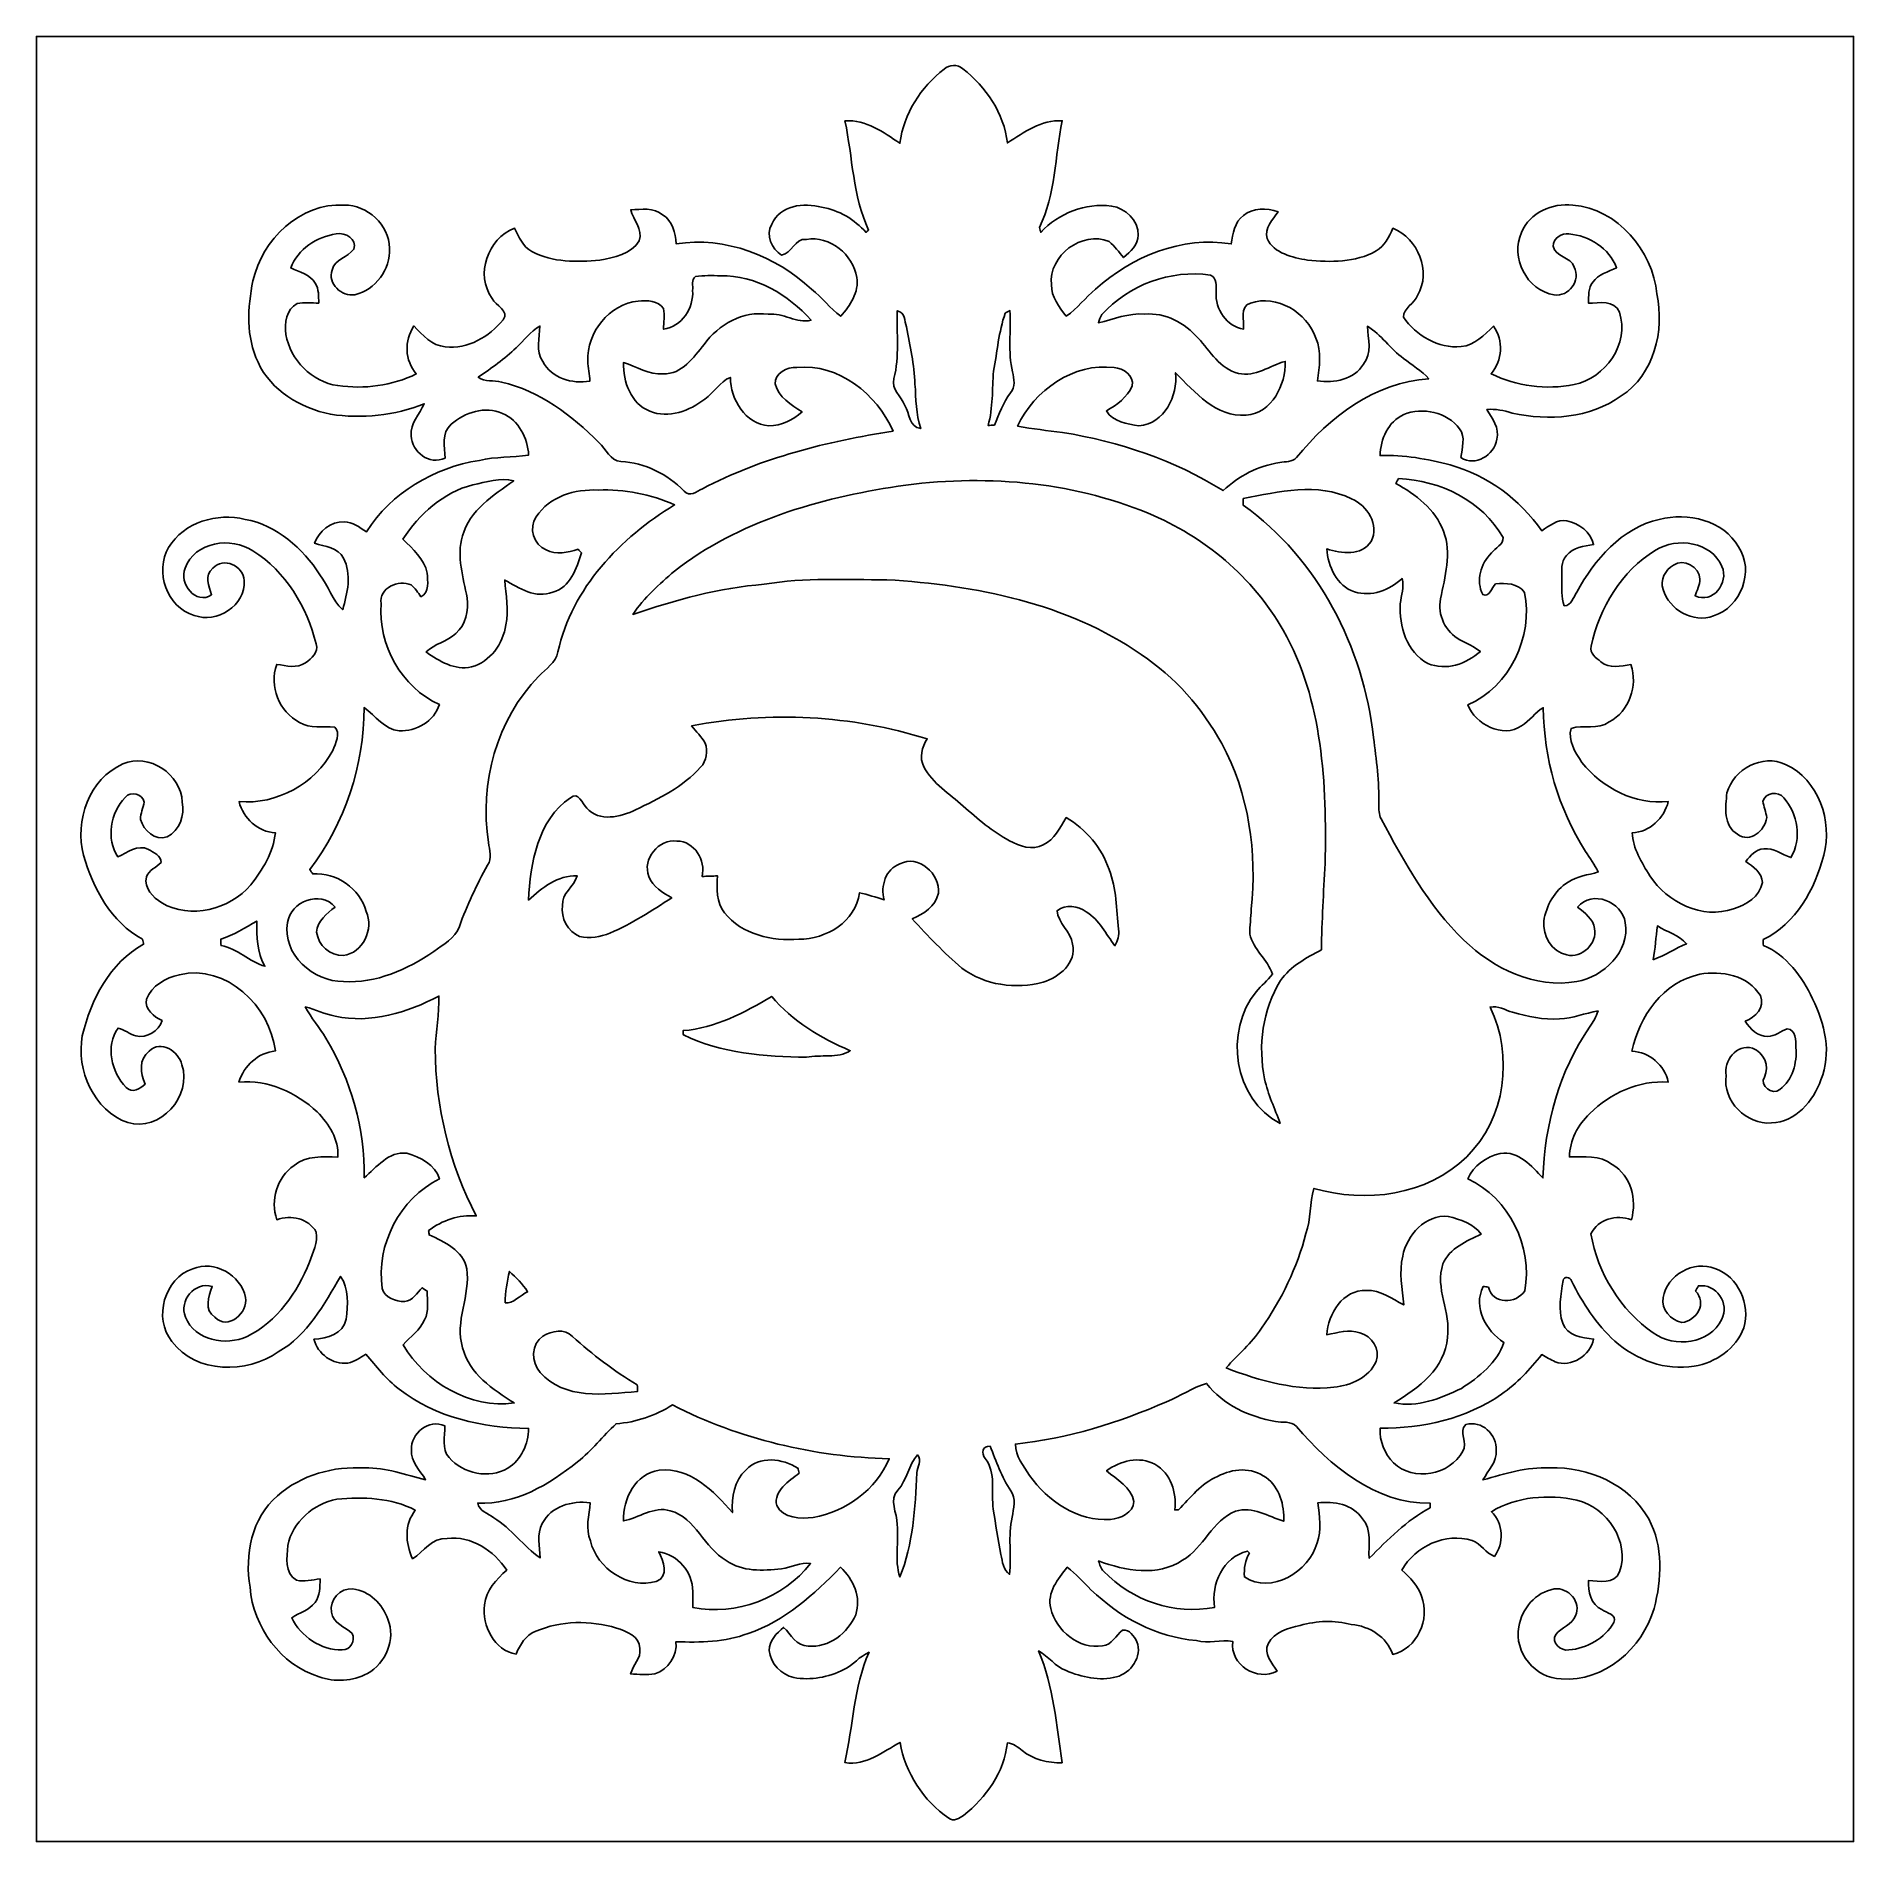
# Model space of a CAD drawing. Header units: centimetres. Extents: x -16.8 to 16.8, y -16.7 to 16.7.
import ezdxf

# ---------------------------------------------------------------- set-up
doc = ezdxf.new("R2010")
doc.units = ezdxf.units.CM
doc.header["$MEASUREMENT"] = 0
doc.layers.add('Layer 1', color=7, linetype='Continuous')

msp = doc.modelspace()

# ---------------------------------------------------------------- linework, layer by layer
at = {"layer": 'Layer 1', "color": 7}
for points, knots in [([(-16.77458, 16.66875), (-16.77458, 16.66875), (16.77458, 16.66875), (16.77458, 16.66875), (16.77458, 16.66875), (16.77458, 16.66875), (16.77458, -16.66875), (16.77458, -16.66875), (16.77458, -16.66875), (16.77458, -16.66875), (-16.77458, -16.66875), (-16.77458, -16.66875), (-16.77458, -16.66875), (-16.77458, -16.66875), (-16.77458, 16.66875), (-16.77458, 16.66875), (-16.77458, 16.66875), (-16.77458, 16.66875), (-16.77458, 16.66875), (-16.77458, 16.66875)], [0, 0, 0, 0, 0.16666667, 0.16666667, 0.16666667, 0.16666667, 0.33333333, 0.33333333, 0.33333333, 0.33333333, 0.5, 0.5, 0.5, 0.5, 0.66666667, 0.66666667, 0.66666667, 0.66666667, 1, 1, 1, 1]), ([(-0.01446, 16.06479), (-0.4445, 15.73318), (-0.76271, 15.24), (-0.83256, 14.69566), (-0.83256, 14.69566), (-1.13983, 14.89569), (-1.4545, 15.13911), (-1.84644, 15.10559), (-1.84644, 15.10559), (-1.70392, 14.4332), (-1.70498, 13.72517), (-1.40935, 13.09017), (-1.40935, 13.09017), (-1.42169, 13.07959), (-1.44604, 13.05877), (-1.45838, 13.04854), (-1.45838, 13.04854), (-1.67323, 13.28879), (-1.95721, 13.46094), (-2.27753, 13.5128), (-2.27753, 13.5128), (-2.60491, 13.60205), (-3.04729, 13.55055), (-3.19864, 13.2013), (-3.19864, 13.2013), (-3.31964, 12.99669), (-3.19828, 12.74833), (-3.01625, 12.62909), (-3.01625, 12.62909), (-2.83069, 12.65273), (-2.77671, 12.94412), (-2.55976, 12.91907), (-2.55976, 12.91907), (-2.12408, 12.99104), (-1.69792, 12.63967), (-1.62772, 12.21669), (-1.62772, 12.21669), (-1.58574, 11.94329), (-1.74872, 11.69529), (-1.92334, 11.50126), (-1.92334, 11.50126), (-2.12725, 11.64061), (-2.2666, 11.85051), (-2.46415, 11.99833), (-2.46415, 11.99833), (-3.12491, 12.61604), (-4.05694, 12.97799), (-4.96394, 12.83794), (-4.96394, 12.83794), (-4.97381, 13.03972), (-5.03096, 13.25986), (-5.21229, 13.37451), (-5.21229, 13.37451), (-5.3788, 13.51139), (-5.60423, 13.47294), (-5.80284, 13.46659), (-5.80284, 13.46659), (-5.75169, 13.27256), (-5.57071, 13.10887), (-5.64656, 12.89297), (-5.64656, 12.89297), (-5.79473, 12.64179), (-6.11188, 12.58746), (-6.37505, 12.53455), (-6.37505, 12.53455), (-6.79415, 12.49715), (-7.24394, 12.49045), (-7.62529, 12.69506), (-7.62529, 12.69506), (-7.79357, 12.78361), (-7.86941, 12.9667), (-7.94985, 13.12792), (-7.94985, 13.12792), (-8.43774, 12.92542), (-8.68433, 12.27314), (-8.35907, 11.83005), (-8.35907, 11.83005), (-8.30016, 11.69635), (-8.02711, 11.59863), (-8.15411, 11.43423), (-8.15411, 11.43423), (-8.41622, 11.12943), (-8.8071, 10.8779), (-9.2262, 10.93717), (-9.2262, 10.93717), (-9.47491, 10.95269), (-9.6453, 11.15236), (-9.8044, 11.31993), (-9.8044, 11.31993), (-9.98926, 11.04653), (-9.97232, 10.68846), (-9.7603, 10.43587), (-9.7603, 10.43587), (-10.20586, 10.21397), (-10.72056, 10.15083), (-11.21093, 10.21891), (-11.21093, 10.21891), (-11.6907, 10.29088), (-12.08758, 10.68776), (-12.1666, 11.16436), (-12.1666, 11.16436), (-12.19129, 11.36932), (-12.16836, 11.63355), (-11.9567, 11.73339), (-11.9567, 11.73339), (-11.82688, 11.75985), (-11.69282, 11.7415), (-11.56088, 11.74327), (-11.56088, 11.74327), (-11.56688, 11.86639), (-11.55453, 12.00044), (-11.62438, 12.10945), (-11.62438, 12.10945), (-11.72069, 12.27173), (-11.91683, 12.31759), (-12.07735, 12.39132), (-12.07735, 12.39132), (-11.94999, 12.7381), (-11.59475, 12.9727), (-11.23738, 13.01962), (-11.23738, 13.01962), (-11.07405, 13.05701), (-10.84756, 12.92507), (-10.91212, 12.73704), (-10.91212, 12.73704), (-11.02572, 12.58852), (-11.2649, 12.55712), (-11.31429, 12.35322), (-11.31429, 12.35322), (-11.40425, 12.10098), (-11.13578, 11.85651), (-10.89201, 11.89708), (-10.89201, 11.89708), (-10.5156, 11.98668), (-10.22844, 12.36592), (-10.25631, 12.75433), (-10.25631, 12.75433), (-10.25631, 13.19142), (-10.66412, 13.55619), (-11.09274, 13.55266), (-11.09274, 13.55266), (-11.90449, 13.59641), (-12.60546, 12.91731), (-12.77585, 12.15602), (-12.77585, 12.15602), (-12.87639, 11.66001), (-12.90638, 11.11779), (-12.68236, 10.64966), (-12.68236, 10.64966), (-12.44071, 10.12402), (-11.89426, 9.80581), (-11.34533, 9.68975), (-11.34533, 9.68975), (-10.76184, 9.60614), (-10.16176, 9.66329), (-9.61284, 9.88377), (-9.61284, 9.88377), (-9.69892, 9.6901), (-9.87989, 9.52324), (-9.85203, 9.29428), (-9.85203, 9.29428), (-9.8492, 8.99089), (-9.51936, 8.74536), (-9.23043, 8.87942), (-9.23043, 8.87942), (-9.23925, 9.08897), (-9.29993, 9.34791), (-9.11648, 9.50454), (-9.11648, 9.50454), (-8.8706, 9.72573), (-8.48395, 9.84991), (-8.17069, 9.70386), (-8.17069, 9.70386), (-7.86342, 9.58321), (-7.70819, 9.24842), (-7.68597, 8.93621), (-7.68597, 8.93621), (-7.9883, 8.88788), (-8.29769, 8.91011), (-8.59614, 8.83885), (-8.59614, 8.83885), (-9.42763, 8.70409), (-10.22597, 8.24265), (-10.67858, 7.52016), (-10.67858, 7.52016), (-10.80664, 7.60024), (-10.93505, 7.70749), (-11.09486, 7.70149), (-11.09486, 7.70149), (-11.34075, 7.71349), (-11.55629, 7.52934), (-11.63955, 7.30709), (-11.63955, 7.30709), (-11.4487, 7.25135), (-11.20916, 7.22947), (-11.10368, 7.03404), (-11.10368, 7.03404), (-10.94846, 6.73664), (-11.03313, 6.38563), (-11.11956, 6.08048), (-11.11956, 6.08048), (-11.31711, 6.2551), (-11.38132, 6.52321), (-11.54148, 6.72641), (-11.54148, 6.72641), (-11.85651, 7.21607), (-12.33346, 7.64434), (-12.92225, 7.74912), (-12.92225, 7.74912), (-13.43343, 7.87788), (-14.05114, 7.69796), (-14.33195, 7.23053), (-14.33195, 7.23053), (-14.59477, 6.78815), (-14.36546, 6.12458), (-13.86134, 5.97606), (-13.86134, 5.97606), (-13.45036, 5.81907), (-12.90179, 6.15703), (-12.93883, 6.61705), (-12.93883, 6.61705), (-12.94483, 6.88975), (-13.32371, 7.06861), (-13.51351, 6.8453), (-13.51351, 6.8453), (-13.68002, 6.72077), (-13.59147, 6.51439), (-13.53996, 6.35564), (-13.53996, 6.35564), (-13.82501, 6.15703), (-14.14886, 6.56731), (-14.02997, 6.84953), (-14.02997, 6.84953), (-13.85182, 7.33778), (-13.17484, 7.43797), (-12.77549, 7.16633), (-12.77549, 7.16633), (-12.17189, 6.78674), (-11.77466, 6.13163), (-11.60956, 5.44795), (-11.60956, 5.44795), (-11.55524, 5.29167), (-11.69599, 5.18125), (-11.80747, 5.10081), (-11.80747, 5.10081), (-11.96128, 4.98828), (-12.16307, 5.04613), (-12.33593, 5.07012), (-12.33593, 5.07012), (-12.48551, 4.6669), (-12.29043, 4.19664), (-11.91436, 3.99944), (-11.91436, 3.99944), (-11.71928, 3.87456), (-11.48186, 3.93453), (-11.26561, 3.9116), (-11.26561, 3.9116), (-11.14813, 3.80506), (-11.25538, 3.60962), (-11.30229, 3.48192), (-11.30229, 3.48192), (-11.62156, 2.86561), (-12.34264, 2.47791), (-13.03302, 2.53612), (-13.03302, 2.53612), (-12.95612, 2.23097), (-12.68377, 1.97379), (-12.36098, 1.96356), (-12.36098, 1.96356), (-12.39767, 1.60196), (-12.59734, 1.27917), (-12.81783, 0.99907), (-12.81783, 0.99907), (-13.20553, 0.54116), (-13.92908, 0.35772), (-14.46001, 0.6671), (-14.46001, 0.6671), (-14.61876, 0.76941), (-14.79303, 0.93909), (-14.74258, 1.14723), (-14.74258, 1.14723), (-14.6939, 1.27141), (-14.55984, 1.32433), (-14.47094, 1.41358), (-14.47094, 1.41358), (-14.47059, 1.53882), (-14.61135, 1.60091), (-14.70554, 1.65382), (-14.70554, 1.65382), (-14.9038, 1.75719), (-15.09466, 1.58891), (-15.27175, 1.518), (-15.27175, 1.518), (-15.49259, 1.84926), (-15.40298, 2.33468), (-15.13664, 2.61549), (-15.13664, 2.61549), (-15.03292, 2.74108), (-14.81808, 2.67794), (-14.78386, 2.52765), (-14.78386, 2.52765), (-14.80009, 2.42041), (-14.85688, 2.31916), (-14.84948, 2.20839), (-14.84948, 2.20839), (-14.80009, 2.00237), (-14.58278, 1.80587), (-14.36123, 1.88771), (-14.36123, 1.88771), (-14.1291, 2.00484), (-14.0335, 2.28318), (-14.08077, 2.52942), (-14.08077, 2.52942), (-14.103, 3.04271), (-14.69778, 3.44311), (-15.1765, 3.2325), (-15.1765, 3.2325), (-15.80233, 2.96122), (-16.07467, 2.18017), (-15.90181, 1.54658), (-15.90181, 1.54658), (-15.72472, 0.93133), (-15.39487, 0.31009), (-14.81243, -0.00564), (-14.81243, -0.00564), (-14.8082, -0.02858), (-14.79973, -0.07444), (-14.79515, -0.09737), (-14.79515, -0.09737), (-15.42062, -0.43991), (-15.7667, -1.11725), (-15.92686, -1.78682), (-15.92686, -1.78682), (-16.04081, -2.41864), (-15.71625, -3.16689), (-15.08831, -3.39125), (-15.08831, -3.39125), (-14.49317, -3.57223), (-13.89027, -2.89736), (-14.08818, -2.32163), (-14.08818, -2.32163), (-14.14674, -2.07539), (-14.47729, -1.85632), (-14.68931, -2.07151), (-14.68931, -2.07151), (-14.88899, -2.21933), (-14.85618, -2.47897), (-14.76375, -2.67864), (-14.76375, -2.67864), (-14.85583, -2.76754), (-15.00964, -2.85609), (-15.11864, -2.73967), (-15.11864, -2.73967), (-15.38923, -2.46839), (-15.50317, -1.9685), (-15.2654, -1.64641), (-15.2654, -1.64641), (-15.14651, -1.6697), (-15.05479, -1.76036), (-14.93802, -1.7907), (-14.93802, -1.7907), (-14.73623, -1.83444), (-14.51504, -1.70427), (-14.45436, -1.50707), (-14.45436, -1.50707), (-14.60429, -1.43439), (-14.7768, -1.30104), (-14.74329, -1.11301), (-14.74329, -1.11301), (-14.64381, -0.86325), (-14.38698, -0.71261), (-14.13334, -0.66005), (-14.13334, -0.66005), (-13.26409, -0.45473), (-12.46434, -1.24425), (-12.36063, -2.06587), (-12.36063, -2.06587), (-12.68201, -2.09903), (-12.94024, -2.33998), (-13.03549, -2.64231), (-13.03549, -2.64231), (-12.49786, -2.59292), (-11.9761, -2.83422), (-11.58769, -3.19299), (-11.58769, -3.19299), (-11.3732, -3.41665), (-11.18517, -3.70276), (-11.20846, -4.02661), (-11.20846, -4.02661), (-11.48292, -4.02237), (-11.78983, -3.99662), (-12.01773, -4.18183), (-12.01773, -4.18183), (-12.33346, -4.40337), (-12.45729, -4.82036), (-12.33593, -5.18372), (-12.33593, -5.18372), (-12.07029, -5.09341), (-11.75103, -5.15338), (-11.60604, -5.41267), (-11.60604, -5.41267), (-11.57923, -5.60564), (-11.66989, -5.78767), (-11.73233, -5.96477), (-11.73233, -5.96477), (-11.95705, -6.52674), (-12.32923, -7.06684), (-12.8838, -7.34272), (-12.8838, -7.34272), (-13.27503, -7.51593), (-13.84935, -7.41751), (-14.02045, -6.98218), (-14.02045, -6.98218), (-14.14604, -6.67773), (-13.85535, -6.32354), (-13.52868, -6.41526), (-13.52868, -6.41526), (-13.59147, -6.60012), (-13.68707, -6.85377), (-13.47788, -6.98465), (-13.47788, -6.98465), (-13.24222, -7.23477), (-12.85452, -6.90069), (-12.91414, -6.61705), (-12.91414, -6.61705), (-12.9988, -6.20501), (-13.49128, -5.92032), (-13.88604, -6.08965), (-13.88604, -6.08965), (-14.41133, -6.26357), (-14.62052, -7.00264), (-14.27304, -7.43056), (-14.27304, -7.43056), (-13.82254, -8.03663), (-12.89156, -8.02534), (-12.30806, -7.62494), (-12.30806, -7.62494), (-11.76479, -7.31555), (-11.46387, -6.74793), (-11.1566, -6.22935), (-11.1566, -6.22935), (-11.00314, -6.4576), (-11.02642, -6.75711), (-11.05218, -7.01851), (-11.05218, -7.01851), (-11.10368, -7.2965), (-11.4106, -7.37411), (-11.65154, -7.39069), (-11.65154, -7.39069), (-11.5824, -7.65916), (-11.30265, -7.86941), (-11.02254, -7.83026), (-11.02254, -7.83026), (-10.89942, -7.80874), (-10.79818, -7.7283), (-10.69234, -7.66727), (-10.69234, -7.66727), (-10.49549, -7.88846), (-10.3184, -8.13188), (-10.07886, -8.31109), (-10.07886, -8.31109), (-9.4047, -8.84096), (-8.53052, -9.02864), (-7.68844, -9.03852), (-7.68844, -9.03852), (-7.69056, -9.32356), (-7.82249, -9.61849), (-8.07085, -9.77089), (-8.07085, -9.77089), (-8.41622, -9.98008), (-8.89388, -9.87178), (-9.15458, -9.57686), (-9.15458, -9.57686), (-9.30346, -9.41846), (-9.22408, -9.18422), (-9.2329, -8.99019), (-9.2329, -8.99019), (-9.52853, -8.85119), (-9.86296, -9.13024), (-9.85097, -9.4361), (-9.85097, -9.4361), (-9.86261, -9.65412), (-9.69222, -9.81322), (-9.58744, -9.98608), (-9.58744, -9.98608), (-9.9568, -9.89647), (-10.31946, -9.7536), (-10.70681, -9.76842), (-10.70681, -9.76842), (-11.28571, -9.73138), (-11.88614, -9.89471), (-12.325, -10.28347), (-12.325, -10.28347), (-12.80336, -10.69022), (-12.93036, -11.37708), (-12.82912, -11.97187), (-12.82912, -11.97187), (-12.77267, -12.70353), (-12.26538, -13.40414), (-11.55488, -13.62463), (-11.55488, -13.62463), (-11.26631, -13.722), (-10.93153, -13.71565), (-10.66377, -13.56078), (-10.66377, -13.56078), (-10.32016, -13.37839), (-10.13601, -12.92719), (-10.28383, -12.56206), (-10.28383, -12.56206), (-10.38684, -12.28549), (-10.62531, -12.03396), (-10.93011, -12.00044), (-10.93011, -12.00044), (-11.15977, -11.97892), (-11.37461, -12.20223), (-11.32452, -12.4333), (-11.32452, -12.4333), (-11.30124, -12.64109), (-11.07264, -12.7), (-10.94317, -12.82559), (-10.94317, -12.82559), (-10.87755, -12.95471), (-10.97562, -13.13498), (-11.12732, -13.12651), (-11.12732, -13.12651), (-11.51784, -13.13603), (-11.89284, -12.88062), (-12.06112, -12.53243), (-12.06112, -12.53243), (-11.91613, -12.44318), (-11.73833, -12.39238), (-11.63003, -12.25338), (-11.63003, -12.25338), (-11.53513, -12.1285), (-11.53795, -11.96481), (-11.5376, -11.81594), (-11.5376, -11.81594), (-11.68012, -11.82899), (-11.83076, -11.88156), (-11.97046, -11.83781), (-11.97046, -11.83781), (-12.19976, -11.71081), (-12.14579, -11.41624), (-12.13379, -11.19858), (-12.13379, -11.19858), (-12.04136, -10.76643), (-11.65931, -10.42564), (-11.22892, -10.34627), (-11.22892, -10.34627), (-10.73926, -10.29864), (-10.22491, -10.31734), (-9.77865, -10.54735), (-9.77865, -10.54735), (-9.98432, -10.81405), (-9.96456, -11.15236), (-9.82909, -11.44552), (-9.82909, -11.44552), (-9.62096, -11.31182), (-9.47067, -11.04512), (-9.19057, -11.07017), (-9.19057, -11.07017), (-8.74677, -11.01654), (-8.32838, -11.29559), (-8.09166, -11.65366), (-8.09166, -11.65366), (-8.28146, -11.82511), (-8.47654, -12.02761), (-8.49948, -12.29713), (-8.49948, -12.29713), (-8.55486, -12.67742), (-8.31885, -13.13921), (-7.91739, -13.20553), (-7.91739, -13.20553), (-7.84825, -13.02949), (-7.73994, -12.85593), (-7.55615, -12.7829), (-7.55615, -12.7829), (-7.08766, -12.58641), (-6.55003, -12.57688), (-6.06601, -12.72328), (-6.06601, -12.72328), (-5.88645, -12.78431), (-5.62822, -12.87463), (-5.63457, -13.10428), (-5.63457, -13.10428), (-5.60105, -13.28667), (-5.76509, -13.40732), (-5.80425, -13.57242), (-5.80425, -13.57242), (-5.65503, -13.57736), (-5.50369, -13.59641), (-5.35587, -13.56783), (-5.35587, -13.56783), (-5.10893, -13.48705), (-4.94206, -13.23728), (-4.96605, -12.97658), (-4.96605, -12.97658), (-4.51979, -12.99316), (-4.05871, -12.98575), (-3.63643, -12.82382), (-3.63643, -12.82382), (-2.95346, -12.60087), (-2.42253, -12.09957), (-1.92687, -11.60216), (-1.92687, -11.60216), (-1.69016, -11.82264), (-1.54164, -12.15743), (-1.64818, -12.47916), (-1.64818, -12.47916), (-1.79282, -12.81536), (-2.14383, -13.09511), (-2.52448, -13.0556), (-2.52448, -13.0556), (-2.74179, -13.06442), (-2.84233, -12.84041), (-2.9785, -12.71129), (-2.9785, -12.71129), (-3.10656, -12.8203), (-3.24979, -12.95612), (-3.2452, -13.13815), (-3.2452, -13.13815), (-3.21592, -13.37733), (-3.02824, -13.58724), (-2.79188, -13.63874), (-2.79188, -13.63874), (-2.47756, -13.6966), (-2.14912, -13.63274), (-1.86514, -13.49093), (-1.86514, -13.49093), (-1.69545, -13.40697), (-1.57868, -13.24575), (-1.40264, -13.17237), (-1.40264, -13.17237), (-1.68487, -13.81936), (-1.69827, -14.53056), (-1.8482, -15.20966), (-1.8482, -15.20966), (-1.4538, -15.26928), (-1.149, -15.00611), (-0.82868, -14.83678), (-0.82868, -14.83678), (-0.73448, -15.39699), (-0.40111, -15.91451), (0.06844, -16.23342), (0.06844, -16.23342), (0.15769, -16.30362), (0.26705, -16.24048), (0.34396, -16.18368), (0.34396, -16.18368), (0.76129, -15.85489), (1.09467, -15.38287), (1.15182, -14.84383), (1.15182, -14.84383), (1.25695, -14.85759), (1.34232, -14.92038), (1.42205, -14.98635), (1.42205, -14.98635), (1.62983, -15.15181), (1.89971, -15.21989), (2.16217, -15.21284), (2.16217, -15.21284), (2.0634, -14.51716), (2.00342, -13.80314), (1.72826, -13.14662), (1.72826, -13.14662), (1.9117, -13.24822), (2.03553, -13.43342), (2.23379, -13.51104), (2.23379, -13.51104), (2.52448, -13.62957), (2.85291, -13.70824), (3.16336, -13.62604), (3.16336, -13.62604), (3.43217, -13.55584), (3.64631, -13.25069), (3.54436, -12.97623), (3.54436, -12.97623), (3.49003, -12.87851), (3.40748, -12.74092), (3.27731, -12.76209), (3.27731, -12.76209), (3.15701, -12.85946), (3.08222, -13.03831), (2.9083, -13.0496), (2.9083, -13.0496), (2.47121, -13.12686), (2.05317, -12.77161), (1.95121, -12.36204), (1.95121, -12.36204), (1.88101, -12.06712), (2.08209, -11.81559), (2.25566, -11.60251), (2.25566, -11.60251), (2.41688, -11.72386), (2.55058, -11.87485), (2.69416, -12.01561), (2.69416, -12.01561), (3.22121, -12.52326), (3.90243, -12.89509), (4.64079, -12.954), (4.64079, -12.954), (4.86339, -13.02209), (5.09094, -12.93072), (5.31319, -12.97023), (5.31319, -12.97023), (5.25498, -13.40203), (5.76192, -13.72023), (6.13128, -13.5188), (6.13128, -13.5188), (6.04026, -13.37063), (5.87093, -13.19847), (5.96829, -13.01291), (5.96829, -13.01291), (6.07801, -12.7956), (6.33659, -12.72399), (6.55673, -12.67636), (6.55673, -12.67636), (6.86506, -12.58852), (7.18926, -12.57547), (7.50041, -12.65908), (7.50041, -12.65908), (7.83661, -12.68624), (8.15269, -12.8845), (8.26558, -13.21223), (8.26558, -13.21223), (8.71714, -13.10993), (8.96197, -12.55536), (8.79757, -12.13838), (8.79757, -12.13838), (8.73478, -11.94082), (8.58273, -11.79266), (8.43527, -11.65507), (8.43527, -11.65507), (8.67763, -11.21057), (9.24031, -10.95551), (9.73067, -11.10615), (9.73067, -11.10615), (9.89436, -11.16506), (9.98608, -11.34286), (10.14377, -11.40072), (10.14377, -11.40072), (10.32192, -11.16789), (10.31134, -10.78936), (10.08768, -10.57522), (10.08768, -10.57522), (10.54841, -10.29406), (11.14319, -10.24678), (11.66319, -10.36496), (11.66319, -10.36496), (12.22269, -10.49514), (12.64779, -11.12696), (12.45341, -11.68859), (12.45341, -11.68859), (12.35428, -11.92248), (12.07946, -11.86215), (11.88085, -11.84522), (11.88085, -11.84522), (11.86497, -12.05089), (11.92389, -12.28796), (12.12568, -12.38391), (12.12568, -12.38391), (12.21422, -12.44424), (12.40755, -12.47316), (12.34899, -12.62062), (12.34899, -12.62062), (12.18142, -12.91096), (11.8491, -13.10322), (11.51784, -13.12898), (11.51784, -13.12898), (11.36932, -13.15791), (11.17988, -12.98751), (11.27442, -12.84111), (11.27442, -12.84111), (11.38026, -12.71058), (11.57922, -12.66825), (11.63814, -12.49609), (11.63814, -12.49609), (11.7602, -12.25268), (11.50232, -11.96234), (11.24726, -12.00185), (11.24726, -12.00185), (10.90648, -12.059), (10.64436, -12.36909), (10.59251, -12.70282), (10.59251, -12.70282), (10.50149, -13.16884), (10.89907, -13.6592), (11.37532, -13.66026), (11.37532, -13.66026), (12.16766, -13.73223), (12.87639, -13.09264), (13.08947, -12.36345), (13.08947, -12.36345), (13.23269, -11.82511), (13.26233, -11.21445), (12.9921, -10.71033), (12.9921, -10.71033), (12.63756, -10.06969), (11.87732, -9.74231), (11.16542, -9.76736), (11.16542, -9.76736), (10.74067, -9.74513), (10.33357, -9.87178), (9.9314, -9.9889), (9.9314, -9.9889), (10.02524, -9.81357), (10.19422, -9.65835), (10.17305, -9.44316), (10.17305, -9.44316), (10.19951, -9.15388), (9.90247, -8.87624), (9.61461, -8.96832), (9.61461, -8.96832), (9.47067, -9.09708), (9.65694, -9.30698), (9.55781, -9.46079), (9.55781, -9.46079), (9.32251, -9.90071), (8.64447, -10.02841), (8.28075, -9.67458), (8.28075, -9.67458), (8.11812, -9.50736), (8.01864, -9.26959), (8.03169, -9.03534), (8.03169, -9.03534), (8.81451, -9.03817), (9.62378, -8.86248), (10.27183, -8.40599), (10.27183, -8.40599), (10.56322, -8.2109), (10.79676, -7.94456), (11.0169, -7.67503), (11.0169, -7.67503), (11.09804, -7.72054), (11.17776, -7.77028), (11.26419, -7.80627), (11.26419, -7.80627), (11.56053, -7.92268), (11.91577, -7.68879), (11.97328, -7.38787), (11.97328, -7.38787), (11.75773, -7.36917), (11.49421, -7.3212), (11.40284, -7.09507), (11.40284, -7.09507), (11.31358, -6.84248), (11.37179, -6.56519), (11.41095, -6.30802), (11.41095, -6.30802), (11.42541, -6.22406), (11.54289, -6.23923), (11.563, -6.31261), (11.563, -6.31261), (11.77255, -6.71971), (12.0209, -7.11659), (12.36416, -7.42597), (12.36416, -7.42597), (12.75856, -7.77205), (13.30184, -7.97877), (13.82818, -7.88776), (13.82818, -7.88776), (14.22612, -7.82779), (14.60712, -7.5625), (14.74823, -7.17797), (14.74823, -7.17797), (14.86994, -6.75464), (14.64874, -6.22723), (14.21483, -6.08647), (14.21483, -6.08647), (13.82748, -5.92561), (13.32018, -6.20466), (13.26021, -6.62129), (13.26021, -6.62129), (13.21788, -6.83966), (13.39709, -7.03686), (13.59994, -7.08307), (13.59994, -7.08307), (13.87263, -7.05414), (14.07795, -6.7183), (13.85535, -6.50028), (13.85535, -6.50028), (13.8684, -6.477), (13.8938, -6.42973), (13.90685, -6.40644), (13.90685, -6.40644), (14.23529, -6.35459), (14.49317, -6.73559), (14.3383, -7.02275), (14.3383, -7.02275), (14.12064, -7.48559), (13.46553, -7.55474), (13.075, -7.27393), (13.075, -7.27393), (12.47105, -6.852), (12.04877, -6.17008), (11.92424, -5.44724), (11.92424, -5.44724), (12.0583, -5.16855), (12.39414, -5.08459), (12.67213, -5.18407), (12.67213, -5.18407), (12.77549, -4.8066), (12.66719, -4.37339), (12.31865, -4.16313), (12.31865, -4.16313), (12.09111, -3.98851), (11.79407, -4.02696), (11.52631, -4.02484), (11.52631, -4.02484), (11.53336, -3.71828), (11.68259, -3.43217), (11.90272, -3.22404), (11.90272, -3.22404), (12.27878, -2.84339), (12.81324, -2.60562), (13.35299, -2.64266), (13.35299, -2.64266), (13.2842, -2.3308), (12.99951, -2.08809), (12.68024, -2.0701), (12.68024, -2.0701), (12.81218, -1.43157), (13.26127, -0.79058), (13.93225, -0.65193), (13.93225, -0.65193), (14.33124, -0.57714), (14.83113, -0.67239), (15.05267, -1.04563), (15.05267, -1.04563), (15.14546, -1.26541), (14.96166, -1.44427), (14.77327, -1.51906), (14.77327, -1.51906), (14.859, -1.66688), (15.00717, -1.79705), (15.18638, -1.79811), (15.18638, -1.79811), (15.32184, -1.80269), (15.42591, -1.70215), (15.54621, -1.657), (15.54621, -1.657), (15.71237, -1.67464), (15.70743, -1.87819), (15.70955, -2.00484), (15.70955, -2.00484), (15.73107, -2.28812), (15.64887, -2.60456), (15.41074, -2.77918), (15.41074, -2.77918), (15.27422, -2.89243), (15.03186, -2.70969), (15.1257, -2.54847), (15.1257, -2.54847), (15.23294, -2.34315), (15.11335, -2.09197), (14.90486, -2.01295), (14.90486, -2.01295), (14.61629, -1.93393), (14.36723, -2.25072), (14.41873, -2.52236), (14.41873, -2.52236), (14.35559, -2.98873), (14.79303, -3.43641), (15.2587, -3.39584), (15.2587, -3.39584), (15.7039, -3.38208), (16.03093, -2.99403), (16.17098, -2.60174), (16.17098, -2.60174), (16.37312, -2.11067), (16.24154, -1.56034), (16.01576, -1.10208), (16.01576, -1.10208), (15.82102, -0.69709), (15.53845, -0.29669), (15.10841, -0.1203), (15.10841, -0.1203), (15.10594, -0.08361), (15.10418, -0.04692), (15.10277, -0.01058), (15.10277, -0.01058), (15.71131, 0.28116), (16.05774, 0.91687), (16.22213, 1.54552), (16.22213, 1.54552), (16.39111, 2.17276), (16.13076, 2.94252), (15.51799, 3.22333), (15.51799, 3.22333), (15.0936, 3.42653), (14.55632, 3.13655), (14.4339, 2.6984), (14.4339, 2.6984), (14.40956, 2.43558), (14.36052, 2.08774), (14.63287, 1.93287), (14.63287, 1.93287), (14.86041, 1.76283), (15.14263, 2.00343), (15.16874, 2.2419), (15.16874, 2.2419), (15.15886, 2.34633), (15.11159, 2.44334), (15.10065, 2.54741), (15.10065, 2.54741), (15.14757, 2.71145), (15.38287, 2.73191), (15.48412, 2.60879), (15.48412, 2.60879), (15.74341, 2.31175), (15.82349, 1.85032), (15.615, 1.50354), (15.615, 1.50354), (15.44884, 1.56034), (15.29927, 1.69333), (15.11335, 1.6637), (15.11335, 1.6637), (14.9666, 1.65911), (14.86676, 1.53917), (14.78315, 1.43369), (14.78315, 1.43369), (14.9158, 1.33491), (15.08584, 1.2252), (15.09219, 1.04034), (15.09219, 1.04034), (15.03892, 0.78317), (14.79021, 0.62794), (14.55491, 0.55633), (14.55491, 0.55633), (13.97917, 0.35631), (13.33394, 0.67557), (13.01397, 1.16522), (13.01397, 1.16522), (12.86192, 1.40899), (12.70035, 1.66864), (12.68589, 1.96321), (12.68589, 1.96321), (13.0108, 1.9685), (13.27609, 2.23379), (13.35299, 2.53683), (13.35299, 2.53683), (12.74198, 2.47791), (12.12885, 2.78377), (11.75773, 3.26214), (11.75773, 3.26214), (11.63884, 3.44099), (11.48821, 3.67559), (11.56088, 3.88938), (11.56088, 3.88938), (11.77784, 3.96099), (12.05512, 3.85763), (12.26256, 4.00861), (12.26256, 4.00861), (12.63438, 4.21287), (12.7949, 4.66796), (12.66225, 5.0673), (12.66225, 5.0673), (12.47916, 5.04331), (12.26361, 4.98651), (12.10804, 5.11845), (12.10804, 5.11845), (12.02161, 5.19077), (11.89073, 5.27438), (11.92601, 5.40561), (11.92601, 5.40561), (12.08476, 6.11293), (12.48586, 6.79803), (13.11804, 7.17797), (13.11804, 7.17797), (13.51209, 7.42703), (14.15027, 7.33778), (14.34289, 6.87776), (14.34289, 6.87776), (14.478, 6.57578), (14.17496, 6.18031), (13.84653, 6.33765), (13.84653, 6.33765), (13.88181, 6.43819), (13.93472, 6.53697), (13.93472, 6.64563), (13.93472, 6.64563), (13.92908, 6.8707), (13.63592, 7.03333), (13.44577, 6.90633), (13.44577, 6.90633), (13.3029, 6.8139), (13.18613, 6.62764), (13.26056, 6.45654), (13.26056, 6.45654), (13.36428, 6.07483), (13.81372, 5.82612), (14.18872, 5.96724), (14.18872, 5.96724), (14.69108, 6.12316), (14.94825, 6.79909), (14.65157, 7.24041), (14.65157, 7.24041), (14.36687, 7.73642), (13.71106, 7.88352), (13.18719, 7.74806), (13.18719, 7.74806), (12.48939, 7.59072), (11.99374, 7.00652), (11.66354, 6.40609), (11.66354, 6.40609), (11.60039, 6.31119), (11.56723, 6.15844), (11.43106, 6.1528), (11.43106, 6.1528), (11.36756, 6.31049), (11.39261, 6.48406), (11.38484, 6.64951), (11.38484, 6.64951), (11.38943, 6.79521), (11.36368, 6.96489), (11.47374, 7.0806), (11.47374, 7.0806), (11.59192, 7.23336), (11.79689, 7.25276), (11.97363, 7.28239), (11.97363, 7.28239), (11.92424, 7.51699), (11.70376, 7.67468), (11.48009, 7.7216), (11.48009, 7.7216), (11.30124, 7.75582), (11.15624, 7.62529), (11.01549, 7.53816), (11.01549, 7.53816), (10.61156, 8.11989), (10.01148, 8.56156), (9.3285, 8.75453), (9.3285, 8.75453), (8.90552, 8.86425), (8.47055, 8.94468), (8.03134, 8.92634), (8.03134, 8.92634), (8.03945, 9.22761), (8.17739, 9.55463), (8.46772, 9.68269), (8.46772, 9.68269), (8.81521, 9.82839), (9.26853, 9.72961), (9.49925, 9.42305), (9.49925, 9.42305), (9.61531, 9.26853), (9.54405, 9.06639), (9.52359, 8.89282), (9.52359, 8.89282), (9.79099, 8.71255), (10.13989, 8.9348), (10.18752, 9.22796), (10.18752, 9.22796), (10.24361, 9.43575), (10.09826, 9.61037), (10.00372, 9.77935), (10.00372, 9.77935), (10.16247, 9.78923), (10.31981, 9.76171), (10.47009, 9.71056), (10.47009, 9.71056), (11.14637, 9.56557), (11.90554, 9.61284), (12.48339, 10.02736), (12.48339, 10.02736), (13.09017, 10.42176), (13.28632, 11.23491), (13.14274, 11.91189), (13.14274, 11.91189), (13.0616, 12.71129), (12.41919, 13.48387), (11.59087, 13.55125), (11.59087, 13.55125), (11.21234, 13.59852), (10.79324, 13.41543), (10.64436, 13.04925), (10.64436, 13.04925), (10.42564, 12.58852), (10.73961, 11.97681), (11.24409, 11.8932), (11.24409, 11.8932), (11.51184, 11.85227), (11.74856, 12.16342), (11.61521, 12.40825), (11.61521, 12.40825), (11.54994, 12.60052), (11.26737, 12.59099), (11.22468, 12.7949), (11.22468, 12.7949), (11.22821, 12.93636), (11.38132, 13.0429), (11.51819, 13.02032), (11.51819, 13.02032), (11.89073, 12.99104), (12.26467, 12.75327), (12.39802, 12.39449), (12.39802, 12.39449), (12.24421, 12.32112), (12.06253, 12.27349), (11.95705, 12.12956), (11.95705, 12.12956), (11.87274, 12.01879), (11.88438, 11.87344), (11.87838, 11.74256), (11.87838, 11.74256), (12.07699, 11.73939), (12.35851, 11.81417), (12.45023, 11.57323), (12.45023, 11.57323), (12.64673, 10.9922), (12.19059, 10.35685), (11.6138, 10.23691), (11.6138, 10.23691), (11.10051, 10.13848), (10.54806, 10.20198), (10.07992, 10.4394), (10.07992, 10.4394), (10.29864, 10.68599), (10.31134, 11.04759), (10.12543, 11.31711), (10.12543, 11.31711), (9.95786, 11.14954), (9.779, 10.96222), (9.52853, 10.93858), (9.52853, 10.93858), (9.10802, 10.89766), (8.70056, 11.14989), (8.46208, 11.48256), (8.46208, 11.48256), (8.46455, 11.65013), (8.66352, 11.73445), (8.7249, 11.88508), (8.7249, 11.88508), (8.98419, 12.33382), (8.73513, 12.93319), (8.26805, 13.12474), (8.26805, 13.12474), (8.19326, 12.96741), (8.11812, 12.79349), (7.95761, 12.70564), (7.95761, 12.70564), (7.57555, 12.48798), (7.11694, 12.49609), (6.69255, 12.53455), (6.69255, 12.53455), (6.41738, 12.58958), (6.0773, 12.65308), (5.94466, 12.93424), (5.94466, 12.93424), (5.88857, 13.1258), (6.05226, 13.28314), (6.14892, 13.43096), (6.14892, 13.43096), (5.93937, 13.49657), (5.68643, 13.51068), (5.51039, 13.35828), (5.51039, 13.35828), (5.34211, 13.2394), (5.31424, 13.02279), (5.28355, 12.83547), (5.28355, 12.83547), (4.3748, 12.98399), (3.44876, 12.60616), (2.77989, 11.99974), (2.77989, 11.99974), (2.58798, 11.84628), (2.4451, 11.63955), (2.23979, 11.50197), (2.23979, 11.50197), (2.10608, 11.66954), (1.96074, 11.8558), (1.96462, 12.08158), (1.96462, 12.08158), (1.90782, 12.62027), (2.53189, 13.087), (3.02895, 12.87921), (3.02895, 12.87921), (3.13196, 12.79419), (3.20992, 12.68448), (3.29706, 12.58429), (3.29706, 12.58429), (3.41877, 12.69541), (3.57082, 12.81783), (3.56835, 12.9988), (3.56835, 12.9988), (3.57011, 13.27009), (3.33304, 13.49551), (3.07375, 13.53467), (3.07375, 13.53467), (2.59327, 13.59782), (2.09374, 13.4052), (1.76883, 13.04713), (1.76883, 13.04713), (1.76001, 13.07677), (1.75154, 13.10675), (1.74307, 13.13639), (1.74307, 13.13639), (2.04646, 13.75198), (2.02706, 14.45225), (2.16535, 15.10982), (2.16535, 15.10982), (1.77482, 15.12993), (1.46015, 14.90133), (1.15288, 14.6999), (1.15288, 14.6999), (1.08832, 15.2467), (0.75812, 15.73777), (0.32773, 16.06832), (0.32773, 16.06832), (0.23036, 16.15546), (0.08149, 16.15158), (-0.01446, 16.06479)], [0, 0, 0, 0, 0.00303951, 0.00303951, 0.00303951, 0.00303951, 0.00607903, 0.00607903, 0.00607903, 0.00607903, 0.00911854, 0.00911854, 0.00911854, 0.00911854, 0.01215805, 0.01215805, 0.01215805, 0.01215805, 0.01519757, 0.01519757, 0.01519757, 0.01519757, 0.01823708, 0.01823708, 0.01823708, 0.01823708, 0.0212766, 0.0212766, 0.0212766, 0.0212766, 0.02431611, 0.02431611, 0.02431611, 0.02431611, 0.02735562, 0.02735562, 0.02735562, 0.02735562, 0.03039514, 0.03039514, 0.03039514, 0.03039514, 0.03343465, 0.03343465, 0.03343465, 0.03343465, 0.03647416, 0.03647416, 0.03647416, 0.03647416, 0.03951368, 0.03951368, 0.03951368, 0.03951368, 0.04255319, 0.04255319, 0.04255319, 0.04255319, 0.04559271, 0.04559271, 0.04559271, 0.04559271, 0.04863222, 0.04863222, 0.04863222, 0.04863222, 0.05167173, 0.05167173, 0.05167173, 0.05167173, 0.05471125, 0.05471125, 0.05471125, 0.05471125, 0.05775076, 0.05775076, 0.05775076, 0.05775076, 0.06079027, 0.06079027, 0.06079027, 0.06079027, 0.06382979, 0.06382979, 0.06382979, 0.06382979, 0.0668693, 0.0668693, 0.0668693, 0.0668693, 0.06990881, 0.06990881, 0.06990881, 0.06990881, 0.07294833, 0.07294833, 0.07294833, 0.07294833, 0.07598784, 0.07598784, 0.07598784, 0.07598784, 0.07902736, 0.07902736, 0.07902736, 0.07902736, 0.08206687, 0.08206687, 0.08206687, 0.08206687, 0.08510638, 0.08510638, 0.08510638, 0.08510638, 0.0881459, 0.0881459, 0.0881459, 0.0881459, 0.09118541, 0.09118541, 0.09118541, 0.09118541, 0.09422492, 0.09422492, 0.09422492, 0.09422492, 0.09726444, 0.09726444, 0.09726444, 0.09726444, 0.10030395, 0.10030395, 0.10030395, 0.10030395, 0.10334347, 0.10334347, 0.10334347, 0.10334347, 0.10638298, 0.10638298, 0.10638298, 0.10638298, 0.10942249, 0.10942249, 0.10942249, 0.10942249, 0.11246201, 0.11246201, 0.11246201, 0.11246201, 0.11550152, 0.11550152, 0.11550152, 0.11550152, 0.11854103, 0.11854103, 0.11854103, 0.11854103, 0.12158055, 0.12158055, 0.12158055, 0.12158055, 0.12462006, 0.12462006, 0.12462006, 0.12462006, 0.12765957, 0.12765957, 0.12765957, 0.12765957, 0.13069909, 0.13069909, 0.13069909, 0.13069909, 0.1337386, 0.1337386, 0.1337386, 0.1337386, 0.13677812, 0.13677812, 0.13677812, 0.13677812, 0.13981763, 0.13981763, 0.13981763, 0.13981763, 0.14285714, 0.14285714, 0.14285714, 0.14285714, 0.14589666, 0.14589666, 0.14589666, 0.14589666, 0.14893617, 0.14893617, 0.14893617, 0.14893617, 0.15197568, 0.15197568, 0.15197568, 0.15197568, 0.1550152, 0.1550152, 0.1550152, 0.1550152, 0.15805471, 0.15805471, 0.15805471, 0.15805471, 0.16109422, 0.16109422, 0.16109422, 0.16109422, 0.16413374, 0.16413374, 0.16413374, 0.16413374, 0.16717325, 0.16717325, 0.16717325, 0.16717325, 0.17021277, 0.17021277, 0.17021277, 0.17021277, 0.17325228, 0.17325228, 0.17325228, 0.17325228, 0.17629179, 0.17629179, 0.17629179, 0.17629179, 0.17933131, 0.17933131, 0.17933131, 0.17933131, 0.18237082, 0.18237082, 0.18237082, 0.18237082, 0.18541033, 0.18541033, 0.18541033, 0.18541033, 0.18844985, 0.18844985, 0.18844985, 0.18844985, 0.19148936, 0.19148936, 0.19148936, 0.19148936, 0.19452888, 0.19452888, 0.19452888, 0.19452888, 0.19756839, 0.19756839, 0.19756839, 0.19756839, 0.2006079, 0.2006079, 0.2006079, 0.2006079, 0.20364742, 0.20364742, 0.20364742, 0.20364742, 0.20668693, 0.20668693, 0.20668693, 0.20668693, 0.20972644, 0.20972644, 0.20972644, 0.20972644, 0.21276596, 0.21276596, 0.21276596, 0.21276596, 0.21580547, 0.21580547, 0.21580547, 0.21580547, 0.21884498, 0.21884498, 0.21884498, 0.21884498, 0.2218845, 0.2218845, 0.2218845, 0.2218845, 0.22492401, 0.22492401, 0.22492401, 0.22492401, 0.22796353, 0.22796353, 0.22796353, 0.22796353, 0.23100304, 0.23100304, 0.23100304, 0.23100304, 0.23404255, 0.23404255, 0.23404255, 0.23404255, 0.23708207, 0.23708207, 0.23708207, 0.23708207, 0.24012158, 0.24012158, 0.24012158, 0.24012158, 0.24316109, 0.24316109, 0.24316109, 0.24316109, 0.24620061, 0.24620061, 0.24620061, 0.24620061, 0.24924012, 0.24924012, 0.24924012, 0.24924012, 0.25227964, 0.25227964, 0.25227964, 0.25227964, 0.25531915, 0.25531915, 0.25531915, 0.25531915, 0.25835866, 0.25835866, 0.25835866, 0.25835866, 0.26139818, 0.26139818, 0.26139818, 0.26139818, 0.26443769, 0.26443769, 0.26443769, 0.26443769, 0.2674772, 0.2674772, 0.2674772, 0.2674772, 0.27051672, 0.27051672, 0.27051672, 0.27051672, 0.27355623, 0.27355623, 0.27355623, 0.27355623, 0.27659574, 0.27659574, 0.27659574, 0.27659574, 0.27963526, 0.27963526, 0.27963526, 0.27963526, 0.28267477, 0.28267477, 0.28267477, 0.28267477, 0.28571429, 0.28571429, 0.28571429, 0.28571429, 0.2887538, 0.2887538, 0.2887538, 0.2887538, 0.29179331, 0.29179331, 0.29179331, 0.29179331, 0.29483283, 0.29483283, 0.29483283, 0.29483283, 0.29787234, 0.29787234, 0.29787234, 0.29787234, 0.30091185, 0.30091185, 0.30091185, 0.30091185, 0.30395137, 0.30395137, 0.30395137, 0.30395137, 0.30699088, 0.30699088, 0.30699088, 0.30699088, 0.3100304, 0.3100304, 0.3100304, 0.3100304, 0.31306991, 0.31306991, 0.31306991, 0.31306991, 0.31610942, 0.31610942, 0.31610942, 0.31610942, 0.31914894, 0.31914894, 0.31914894, 0.31914894, 0.32218845, 0.32218845, 0.32218845, 0.32218845, 0.32522796, 0.32522796, 0.32522796, 0.32522796, 0.32826748, 0.32826748, 0.32826748, 0.32826748, 0.33130699, 0.33130699, 0.33130699, 0.33130699, 0.3343465, 0.3343465, 0.3343465, 0.3343465, 0.33738602, 0.33738602, 0.33738602, 0.33738602, 0.34042553, 0.34042553, 0.34042553, 0.34042553, 0.34346505, 0.34346505, 0.34346505, 0.34346505, 0.34650456, 0.34650456, 0.34650456, 0.34650456, 0.34954407, 0.34954407, 0.34954407, 0.34954407, 0.35258359, 0.35258359, 0.35258359, 0.35258359, 0.3556231, 0.3556231, 0.3556231, 0.3556231, 0.35866261, 0.35866261, 0.35866261, 0.35866261, 0.36170213, 0.36170213, 0.36170213, 0.36170213, 0.36474164, 0.36474164, 0.36474164, 0.36474164, 0.36778116, 0.36778116, 0.36778116, 0.36778116, 0.37082067, 0.37082067, 0.37082067, 0.37082067, 0.37386018, 0.37386018, 0.37386018, 0.37386018, 0.3768997, 0.3768997, 0.3768997, 0.3768997, 0.37993921, 0.37993921, 0.37993921, 0.37993921, 0.38297872, 0.38297872, 0.38297872, 0.38297872, 0.38601824, 0.38601824, 0.38601824, 0.38601824, 0.38905775, 0.38905775, 0.38905775, 0.38905775, 0.39209726, 0.39209726, 0.39209726, 0.39209726, 0.39513678, 0.39513678, 0.39513678, 0.39513678, 0.39817629, 0.39817629, 0.39817629, 0.39817629, 0.40121581, 0.40121581, 0.40121581, 0.40121581, 0.40425532, 0.40425532, 0.40425532, 0.40425532, 0.40729483, 0.40729483, 0.40729483, 0.40729483, 0.41033435, 0.41033435, 0.41033435, 0.41033435, 0.41337386, 0.41337386, 0.41337386, 0.41337386, 0.41641337, 0.41641337, 0.41641337, 0.41641337, 0.41945289, 0.41945289, 0.41945289, 0.41945289, 0.4224924, 0.4224924, 0.4224924, 0.4224924, 0.42553191, 0.42553191, 0.42553191, 0.42553191, 0.42857143, 0.42857143, 0.42857143, 0.42857143, 0.43161094, 0.43161094, 0.43161094, 0.43161094, 0.43465046, 0.43465046, 0.43465046, 0.43465046, 0.43768997, 0.43768997, 0.43768997, 0.43768997, 0.44072948, 0.44072948, 0.44072948, 0.44072948, 0.443769, 0.443769, 0.443769, 0.443769, 0.44680851, 0.44680851, 0.44680851, 0.44680851, 0.44984802, 0.44984802, 0.44984802, 0.44984802, 0.45288754, 0.45288754, 0.45288754, 0.45288754, 0.45592705, 0.45592705, 0.45592705, 0.45592705, 0.45896657, 0.45896657, 0.45896657, 0.45896657, 0.46200608, 0.46200608, 0.46200608, 0.46200608, 0.46504559, 0.46504559, 0.46504559, 0.46504559, 0.46808511, 0.46808511, 0.46808511, 0.46808511, 0.47112462, 0.47112462, 0.47112462, 0.47112462, 0.47416413, 0.47416413, 0.47416413, 0.47416413, 0.47720365, 0.47720365, 0.47720365, 0.47720365, 0.48024316, 0.48024316, 0.48024316, 0.48024316, 0.48328267, 0.48328267, 0.48328267, 0.48328267, 0.48632219, 0.48632219, 0.48632219, 0.48632219, 0.4893617, 0.4893617, 0.4893617, 0.4893617, 0.49240122, 0.49240122, 0.49240122, 0.49240122, 0.49544073, 0.49544073, 0.49544073, 0.49544073, 0.49848024, 0.49848024, 0.49848024, 0.49848024, 0.50151976, 0.50151976, 0.50151976, 0.50151976, 0.50455927, 0.50455927, 0.50455927, 0.50455927, 0.50759878, 0.50759878, 0.50759878, 0.50759878, 0.5106383, 0.5106383, 0.5106383, 0.5106383, 0.51367781, 0.51367781, 0.51367781, 0.51367781, 0.51671733, 0.51671733, 0.51671733, 0.51671733, 0.51975684, 0.51975684, 0.51975684, 0.51975684, 0.52279635, 0.52279635, 0.52279635, 0.52279635, 0.52583587, 0.52583587, 0.52583587, 0.52583587, 0.52887538, 0.52887538, 0.52887538, 0.52887538, 0.53191489, 0.53191489, 0.53191489, 0.53191489, 0.53495441, 0.53495441, 0.53495441, 0.53495441, 0.53799392, 0.53799392, 0.53799392, 0.53799392, 0.54103343, 0.54103343, 0.54103343, 0.54103343, 0.54407295, 0.54407295, 0.54407295, 0.54407295, 0.54711246, 0.54711246, 0.54711246, 0.54711246, 0.55015198, 0.55015198, 0.55015198, 0.55015198, 0.55319149, 0.55319149, 0.55319149, 0.55319149, 0.556231, 0.556231, 0.556231, 0.556231, 0.55927052, 0.55927052, 0.55927052, 0.55927052, 0.56231003, 0.56231003, 0.56231003, 0.56231003, 0.56534954, 0.56534954, 0.56534954, 0.56534954, 0.56838906, 0.56838906, 0.56838906, 0.56838906, 0.57142857, 0.57142857, 0.57142857, 0.57142857, 0.57446809, 0.57446809, 0.57446809, 0.57446809, 0.5775076, 0.5775076, 0.5775076, 0.5775076, 0.58054711, 0.58054711, 0.58054711, 0.58054711, 0.58358663, 0.58358663, 0.58358663, 0.58358663, 0.58662614, 0.58662614, 0.58662614, 0.58662614, 0.58966565, 0.58966565, 0.58966565, 0.58966565, 0.59270517, 0.59270517, 0.59270517, 0.59270517, 0.59574468, 0.59574468, 0.59574468, 0.59574468, 0.59878419, 0.59878419, 0.59878419, 0.59878419, 0.60182371, 0.60182371, 0.60182371, 0.60182371, 0.60486322, 0.60486322, 0.60486322, 0.60486322, 0.60790274, 0.60790274, 0.60790274, 0.60790274, 0.61094225, 0.61094225, 0.61094225, 0.61094225, 0.61398176, 0.61398176, 0.61398176, 0.61398176, 0.61702128, 0.61702128, 0.61702128, 0.61702128, 0.62006079, 0.62006079, 0.62006079, 0.62006079, 0.6231003, 0.6231003, 0.6231003, 0.6231003, 0.62613982, 0.62613982, 0.62613982, 0.62613982, 0.62917933, 0.62917933, 0.62917933, 0.62917933, 0.63221884, 0.63221884, 0.63221884, 0.63221884, 0.63525836, 0.63525836, 0.63525836, 0.63525836, 0.63829787, 0.63829787, 0.63829787, 0.63829787, 0.64133739, 0.64133739, 0.64133739, 0.64133739, 0.6443769, 0.6443769, 0.6443769, 0.6443769, 0.64741641, 0.64741641, 0.64741641, 0.64741641, 0.65045593, 0.65045593, 0.65045593, 0.65045593, 0.65349544, 0.65349544, 0.65349544, 0.65349544, 0.65653495, 0.65653495, 0.65653495, 0.65653495, 0.65957447, 0.65957447, 0.65957447, 0.65957447, 0.66261398, 0.66261398, 0.66261398, 0.66261398, 0.6656535, 0.6656535, 0.6656535, 0.6656535, 0.66869301, 0.66869301, 0.66869301, 0.66869301, 0.67173252, 0.67173252, 0.67173252, 0.67173252, 0.67477204, 0.67477204, 0.67477204, 0.67477204, 0.67781155, 0.67781155, 0.67781155, 0.67781155, 0.68085106, 0.68085106, 0.68085106, 0.68085106, 0.68389058, 0.68389058, 0.68389058, 0.68389058, 0.68693009, 0.68693009, 0.68693009, 0.68693009, 0.6899696, 0.6899696, 0.6899696, 0.6899696, 0.69300912, 0.69300912, 0.69300912, 0.69300912, 0.69604863, 0.69604863, 0.69604863, 0.69604863, 0.69908815, 0.69908815, 0.69908815, 0.69908815, 0.70212766, 0.70212766, 0.70212766, 0.70212766, 0.70516717, 0.70516717, 0.70516717, 0.70516717, 0.70820669, 0.70820669, 0.70820669, 0.70820669, 0.7112462, 0.7112462, 0.7112462, 0.7112462, 0.71428571, 0.71428571, 0.71428571, 0.71428571, 0.71732523, 0.71732523, 0.71732523, 0.71732523, 0.72036474, 0.72036474, 0.72036474, 0.72036474, 0.72340426, 0.72340426, 0.72340426, 0.72340426, 0.72644377, 0.72644377, 0.72644377, 0.72644377, 0.72948328, 0.72948328, 0.72948328, 0.72948328, 0.7325228, 0.7325228, 0.7325228, 0.7325228, 0.73556231, 0.73556231, 0.73556231, 0.73556231, 0.73860182, 0.73860182, 0.73860182, 0.73860182, 0.74164134, 0.74164134, 0.74164134, 0.74164134, 0.74468085, 0.74468085, 0.74468085, 0.74468085, 0.74772036, 0.74772036, 0.74772036, 0.74772036, 0.75075988, 0.75075988, 0.75075988, 0.75075988, 0.75379939, 0.75379939, 0.75379939, 0.75379939, 0.75683891, 0.75683891, 0.75683891, 0.75683891, 0.75987842, 0.75987842, 0.75987842, 0.75987842, 0.76291793, 0.76291793, 0.76291793, 0.76291793, 0.76595745, 0.76595745, 0.76595745, 0.76595745, 0.76899696, 0.76899696, 0.76899696, 0.76899696, 0.77203647, 0.77203647, 0.77203647, 0.77203647, 0.77507599, 0.77507599, 0.77507599, 0.77507599, 0.7781155, 0.7781155, 0.7781155, 0.7781155, 0.78115502, 0.78115502, 0.78115502, 0.78115502, 0.78419453, 0.78419453, 0.78419453, 0.78419453, 0.78723404, 0.78723404, 0.78723404, 0.78723404, 0.79027356, 0.79027356, 0.79027356, 0.79027356, 0.79331307, 0.79331307, 0.79331307, 0.79331307, 0.79635258, 0.79635258, 0.79635258, 0.79635258, 0.7993921, 0.7993921, 0.7993921, 0.7993921, 0.80243161, 0.80243161, 0.80243161, 0.80243161, 0.80547112, 0.80547112, 0.80547112, 0.80547112, 0.80851064, 0.80851064, 0.80851064, 0.80851064, 0.81155015, 0.81155015, 0.81155015, 0.81155015, 0.81458967, 0.81458967, 0.81458967, 0.81458967, 0.81762918, 0.81762918, 0.81762918, 0.81762918, 0.82066869, 0.82066869, 0.82066869, 0.82066869, 0.82370821, 0.82370821, 0.82370821, 0.82370821, 0.82674772, 0.82674772, 0.82674772, 0.82674772, 0.82978723, 0.82978723, 0.82978723, 0.82978723, 0.83282675, 0.83282675, 0.83282675, 0.83282675, 0.83586626, 0.83586626, 0.83586626, 0.83586626, 0.83890578, 0.83890578, 0.83890578, 0.83890578, 0.84194529, 0.84194529, 0.84194529, 0.84194529, 0.8449848, 0.8449848, 0.8449848, 0.8449848, 0.84802432, 0.84802432, 0.84802432, 0.84802432, 0.85106383, 0.85106383, 0.85106383, 0.85106383, 0.85410334, 0.85410334, 0.85410334, 0.85410334, 0.85714286, 0.85714286, 0.85714286, 0.85714286, 0.86018237, 0.86018237, 0.86018237, 0.86018237, 0.86322188, 0.86322188, 0.86322188, 0.86322188, 0.8662614, 0.8662614, 0.8662614, 0.8662614, 0.86930091, 0.86930091, 0.86930091, 0.86930091, 0.87234043, 0.87234043, 0.87234043, 0.87234043, 0.87537994, 0.87537994, 0.87537994, 0.87537994, 0.87841945, 0.87841945, 0.87841945, 0.87841945, 0.88145897, 0.88145897, 0.88145897, 0.88145897, 0.88449848, 0.88449848, 0.88449848, 0.88449848, 0.88753799, 0.88753799, 0.88753799, 0.88753799, 0.89057751, 0.89057751, 0.89057751, 0.89057751, 0.89361702, 0.89361702, 0.89361702, 0.89361702, 0.89665653, 0.89665653, 0.89665653, 0.89665653, 0.89969605, 0.89969605, 0.89969605, 0.89969605, 0.90273556, 0.90273556, 0.90273556, 0.90273556, 0.90577508, 0.90577508, 0.90577508, 0.90577508, 0.90881459, 0.90881459, 0.90881459, 0.90881459, 0.9118541, 0.9118541, 0.9118541, 0.9118541, 0.91489362, 0.91489362, 0.91489362, 0.91489362, 0.91793313, 0.91793313, 0.91793313, 0.91793313, 0.92097264, 0.92097264, 0.92097264, 0.92097264, 0.92401216, 0.92401216, 0.92401216, 0.92401216, 0.92705167, 0.92705167, 0.92705167, 0.92705167, 0.93009119, 0.93009119, 0.93009119, 0.93009119, 0.9331307, 0.9331307, 0.9331307, 0.9331307, 0.93617021, 0.93617021, 0.93617021, 0.93617021, 0.93920973, 0.93920973, 0.93920973, 0.93920973, 0.94224924, 0.94224924, 0.94224924, 0.94224924, 0.94528875, 0.94528875, 0.94528875, 0.94528875, 0.94832827, 0.94832827, 0.94832827, 0.94832827, 0.95136778, 0.95136778, 0.95136778, 0.95136778, 0.95440729, 0.95440729, 0.95440729, 0.95440729, 0.95744681, 0.95744681, 0.95744681, 0.95744681, 0.96048632, 0.96048632, 0.96048632, 0.96048632, 0.96352584, 0.96352584, 0.96352584, 0.96352584, 0.96656535, 0.96656535, 0.96656535, 0.96656535, 0.96960486, 0.96960486, 0.96960486, 0.96960486, 0.97264438, 0.97264438, 0.97264438, 0.97264438, 0.97568389, 0.97568389, 0.97568389, 0.97568389, 0.9787234, 0.9787234, 0.9787234, 0.9787234, 0.98176292, 0.98176292, 0.98176292, 0.98176292, 0.98480243, 0.98480243, 0.98480243, 0.98480243, 0.98784195, 0.98784195, 0.98784195, 0.98784195, 0.99088146, 0.99088146, 0.99088146, 0.99088146, 0.99392097, 0.99392097, 0.99392097, 0.99392097, 1, 1, 1, 1]), ([(-4.60551, 12.23292), (-4.45347, 12.25691), (-4.2986, 12.24739), (-4.14514, 12.24915), (-4.14514, 12.24915), (-3.49638, 12.25903), (-2.89101, 11.90272), (-2.47297, 11.42506), (-2.47297, 11.42506), (-2.74003, 11.35803), (-2.98803, 11.57464), (-3.26319, 11.53619), (-3.26319, 11.53619), (-3.73027, 11.60533), (-4.17901, 11.35063), (-4.44712, 10.98021), (-4.44712, 10.98021), (-4.64044, 10.74067), (-4.85634, 10.42317), (-5.20241, 10.43622), (-5.20241, 10.43622), (-5.46947, 10.40483), (-5.68854, 10.57981), (-5.93549, 10.64331), (-5.93549, 10.64331), (-5.94395, 10.29053), (-5.79896, 9.88801), (-5.44971, 9.74549), (-5.44971, 9.74549), (-5.10223, 9.60896), (-4.71205, 9.75078), (-4.4323, 9.97126), (-4.4323, 9.97126), (-4.26367, 10.09156), (-4.16031, 10.29088), (-3.9624, 10.37131), (-3.9624, 10.37131), (-3.95746, 9.95856), (-3.69111, 9.51653), (-3.25014, 9.47349), (-3.25014, 9.47349), (-3.02613, 9.48725), (-2.79929, 9.57439), (-2.63807, 9.73455), (-2.63807, 9.73455), (-2.84127, 9.85979), (-3.06917, 10.00689), (-3.13796, 10.24996), (-3.13796, 10.24996), (-3.14325, 10.44646), (-2.91324, 10.5664), (-2.73544, 10.5537), (-2.73544, 10.5537), (-1.95898, 10.63307), (-1.26153, 10.05911), (-0.95744, 9.38071), (-0.95744, 9.38071), (-2.16994, 9.18704), (-3.38596, 8.89106), (-4.47851, 8.31427), (-4.47851, 8.31427), (-4.58047, 8.26664), (-4.72228, 8.14987), (-4.81542, 8.27193), (-4.81542, 8.27193), (-5.12233, 8.58555), (-5.54214, 8.7944), (-5.98241, 8.8198), (-5.98241, 8.8198), (-6.18102, 8.82826), (-6.25934, 9.04875), (-6.39092, 9.16658), (-6.39092, 9.16658), (-6.88799, 9.67176), (-7.48453, 10.12119), (-8.18656, 10.28524), (-8.18656, 10.28524), (-8.32908, 10.3251), (-8.49171, 10.27853), (-8.61766, 10.37343), (-8.61766, 10.37343), (-8.376, 10.54276), (-8.12941, 10.70857), (-7.91916, 10.91706), (-7.91916, 10.91706), (-7.77134, 11.05041), (-7.65422, 11.21939), (-7.47677, 11.31711), (-7.47677, 11.31711), (-7.48771, 11.10015), (-7.55509, 10.86238), (-7.42738, 10.66518), (-7.42738, 10.66518), (-7.26087, 10.35685), (-6.88375, 10.24361), (-6.55461, 10.30252), (-6.55461, 10.30252), (-6.56484, 10.42599), (-6.58601, 10.54806), (-6.59448, 10.67118), (-6.59448, 10.67118), (-6.61741, 11.20316), (-6.19795, 11.72351), (-5.66208, 11.78101), (-5.66208, 11.78101), (-5.50122, 11.79618), (-5.29343, 11.79301), (-5.19571, 11.64096), (-5.19571, 11.64096), (-5.17349, 11.51537), (-5.19289, 11.38731), (-5.19571, 11.26102), (-5.19571, 11.26102), (-4.86163, 11.30265), (-4.6355, 11.65507), (-4.65914, 11.97681), (-4.65914, 11.97681), (-4.64679, 12.06112), (-4.68806, 12.17612), (-4.60551, 12.23292)], [0, 0, 0, 0, 0.03225806, 0.03225806, 0.03225806, 0.03225806, 0.06451613, 0.06451613, 0.06451613, 0.06451613, 0.09677419, 0.09677419, 0.09677419, 0.09677419, 0.12903226, 0.12903226, 0.12903226, 0.12903226, 0.16129032, 0.16129032, 0.16129032, 0.16129032, 0.19354839, 0.19354839, 0.19354839, 0.19354839, 0.22580645, 0.22580645, 0.22580645, 0.22580645, 0.25806452, 0.25806452, 0.25806452, 0.25806452, 0.29032258, 0.29032258, 0.29032258, 0.29032258, 0.32258065, 0.32258065, 0.32258065, 0.32258065, 0.35483871, 0.35483871, 0.35483871, 0.35483871, 0.38709677, 0.38709677, 0.38709677, 0.38709677, 0.41935484, 0.41935484, 0.41935484, 0.41935484, 0.4516129, 0.4516129, 0.4516129, 0.4516129, 0.48387097, 0.48387097, 0.48387097, 0.48387097, 0.51612903, 0.51612903, 0.51612903, 0.51612903, 0.5483871, 0.5483871, 0.5483871, 0.5483871, 0.58064516, 0.58064516, 0.58064516, 0.58064516, 0.61290323, 0.61290323, 0.61290323, 0.61290323, 0.64516129, 0.64516129, 0.64516129, 0.64516129, 0.67741935, 0.67741935, 0.67741935, 0.67741935, 0.70967742, 0.70967742, 0.70967742, 0.70967742, 0.74193548, 0.74193548, 0.74193548, 0.74193548, 0.77419355, 0.77419355, 0.77419355, 0.77419355, 0.80645161, 0.80645161, 0.80645161, 0.80645161, 0.83870968, 0.83870968, 0.83870968, 0.83870968, 0.87096774, 0.87096774, 0.87096774, 0.87096774, 0.90322581, 0.90322581, 0.90322581, 0.90322581, 0.93548387, 0.93548387, 0.93548387, 0.93548387, 1, 1, 1, 1]), ([(2.89454, 11.53125), (3.39372, 12.07841), (4.16384, 12.36945), (4.90008, 12.25832), (4.90008, 12.25832), (5.03237, 12.21387), (4.9971, 12.04913), (5.00486, 11.94153), (5.00486, 11.94153), (4.9844, 11.63849), (5.19959, 11.30441), (5.51356, 11.26243), (5.51356, 11.26243), (5.52274, 11.42436), (5.43384, 11.6713), (5.63809, 11.74327), (5.63809, 11.74327), (6.12528, 11.90731), (6.68267, 11.5697), (6.84636, 11.09804), (6.84636, 11.09804), (6.95607, 10.84615), (6.91409, 10.56711), (6.87529, 10.30464), (6.87529, 10.30464), (7.18679, 10.26301), (7.54803, 10.32722), (7.72477, 10.61544), (7.72477, 10.61544), (7.88882, 10.81546), (7.81085, 11.08181), (7.79674, 11.31429), (7.79674, 11.31429), (8.05497, 11.16118), (8.21866, 10.89378), (8.46384, 10.72127), (8.46384, 10.72127), (8.61871, 10.59462), (8.79898, 10.49937), (8.93163, 10.34662), (8.93163, 10.34662), (7.93997, 10.28171), (7.09471, 9.63754), (6.48864, 8.89106), (6.48864, 8.89106), (6.41279, 8.80145), (6.28262, 8.82086), (6.1789, 8.79616), (6.1789, 8.79616), (5.78379, 8.74536), (5.42431, 8.54851), (5.13503, 8.2804), (5.13503, 8.2804), (4.23686, 8.84343), (3.21381, 9.18669), (2.17029, 9.35284), (2.17029, 9.35284), (1.89265, 9.38636), (1.61537, 9.42164), (1.3402, 9.47032), (1.3402, 9.47032), (1.64641, 10.13072), (2.3749, 10.65107), (3.12385, 10.55052), (3.12385, 10.55052), (3.28895, 10.54312), (3.49814, 10.39918), (3.45405, 10.21397), (3.45405, 10.21397), (3.36691, 10.00231), (3.17147, 9.86084), (2.97886, 9.75042), (2.97886, 9.75042), (3.09668, 9.54828), (3.36867, 9.51089), (3.58105, 9.47843), (3.58105, 9.47843), (4.05377, 9.51794), (4.30001, 10.02594), (4.25662, 10.45633), (4.25662, 10.45633), (4.61292, 10.09721), (4.99957, 9.63648), (5.55942, 9.6714), (5.55942, 9.6714), (6.04167, 9.72044), (6.29038, 10.22667), (6.28086, 10.66659), (6.28086, 10.66659), (5.99405, 10.5858), (5.72982, 10.37625), (5.41584, 10.4454), (5.41584, 10.4454), (5.07612, 10.52759), (4.89444, 10.85497), (4.6736, 11.09486), (4.6736, 11.09486), (4.42912, 11.37602), (4.06753, 11.57288), (3.68653, 11.53795), (3.68653, 11.53795), (3.38878, 11.56441), (3.11397, 11.44376), (2.83069, 11.3792), (2.83069, 11.3792), (2.84621, 11.43247), (2.86738, 11.48327), (2.89454, 11.53125)], [0, 0, 0, 0, 0.03571429, 0.03571429, 0.03571429, 0.03571429, 0.07142857, 0.07142857, 0.07142857, 0.07142857, 0.10714286, 0.10714286, 0.10714286, 0.10714286, 0.14285714, 0.14285714, 0.14285714, 0.14285714, 0.17857143, 0.17857143, 0.17857143, 0.17857143, 0.21428571, 0.21428571, 0.21428571, 0.21428571, 0.25, 0.25, 0.25, 0.25, 0.28571429, 0.28571429, 0.28571429, 0.28571429, 0.32142857, 0.32142857, 0.32142857, 0.32142857, 0.35714286, 0.35714286, 0.35714286, 0.35714286, 0.39285714, 0.39285714, 0.39285714, 0.39285714, 0.42857143, 0.42857143, 0.42857143, 0.42857143, 0.46428571, 0.46428571, 0.46428571, 0.46428571, 0.5, 0.5, 0.5, 0.5, 0.53571429, 0.53571429, 0.53571429, 0.53571429, 0.57142857, 0.57142857, 0.57142857, 0.57142857, 0.60714286, 0.60714286, 0.60714286, 0.60714286, 0.64285714, 0.64285714, 0.64285714, 0.64285714, 0.67857143, 0.67857143, 0.67857143, 0.67857143, 0.71428571, 0.71428571, 0.71428571, 0.71428571, 0.75, 0.75, 0.75, 0.75, 0.78571429, 0.78571429, 0.78571429, 0.78571429, 0.82142857, 0.82142857, 0.82142857, 0.82142857, 0.85714286, 0.85714286, 0.85714286, 0.85714286, 0.89285714, 0.89285714, 0.89285714, 0.89285714, 0.92857143, 0.92857143, 0.92857143, 0.92857143, 1, 1, 1, 1]), ([(-0.88053, 11.60039), (-0.73942, 11.57358), (-0.74542, 11.4113), (-0.71226, 11.30194), (-0.71226, 11.30194), (-0.64946, 10.95234), (-0.56303, 10.6045), (-0.55527, 10.24784), (-0.55527, 10.24784), (-0.53128, 9.97232), (-0.54187, 9.69081), (-0.44697, 9.42657), (-0.44697, 9.42657), (-0.66181, 9.45374), (-0.65193, 9.7028), (-0.74048, 9.85167), (-0.74048, 9.85167), (-0.80786, 10.01783), (-0.99977, 10.15189), (-0.94333, 10.34909), (-0.94333, 10.34909), (-0.83644, 10.75831), (-0.89747, 11.18341), (-0.88053, 11.60039)], [0, 0, 0, 0, 0.14285714, 0.14285714, 0.14285714, 0.14285714, 0.28571429, 0.28571429, 0.28571429, 0.28571429, 0.42857143, 0.42857143, 0.42857143, 0.42857143, 0.57142857, 0.57142857, 0.57142857, 0.57142857, 0.71428571, 0.71428571, 0.71428571, 0.71428571, 1, 1, 1, 1]), ([(1.11125, 11.55594), (1.13347, 11.56829), (1.17792, 11.59228), (1.1998, 11.60427), (1.1998, 11.60427), (1.2192, 11.22715), (1.15923, 10.84333), (1.24672, 10.47186), (1.24672, 10.47186), (1.27141, 10.34274), (1.30704, 10.1921), (1.20932, 10.08345), (1.20932, 10.08345), (1.07033, 9.90635), (0.99871, 9.69186), (0.91158, 9.48725), (0.91158, 9.48725), (0.88265, 9.48655), (0.82444, 9.48514), (0.79551, 9.48443), (0.79551, 9.48443), (0.889, 9.81075), (0.86924, 10.15047), (0.89535, 10.48456), (0.89535, 10.48456), (0.96555, 10.84157), (0.98989, 11.21198), (1.11125, 11.55594)], [0, 0, 0, 0, 0.125, 0.125, 0.125, 0.125, 0.25, 0.25, 0.25, 0.25, 0.375, 0.375, 0.375, 0.375, 0.5, 0.5, 0.5, 0.5, 0.625, 0.625, 0.625, 0.625, 0.75, 0.75, 0.75, 0.75, 1, 1, 1, 1]), ([(-8.71643, 8.38588), (-8.46984, 8.44091), (-8.21337, 8.52699), (-7.96008, 8.46173), (-7.96008, 8.46173), (-8.33684, 8.19467), (-8.77852, 7.91845), (-8.90729, 7.44326), (-8.90729, 7.44326), (-9.02723, 7.06367), (-8.88541, 6.67385), (-8.82403, 6.29744), (-8.82403, 6.29744), (-8.78558, 6.06354), (-8.84802, 5.80319), (-9.03005, 5.64233), (-9.03005, 5.64233), (-9.19021, 5.49169), (-9.42093, 5.45218), (-9.58003, 5.30013), (-9.58003, 5.30013), (-9.33732, 5.12904), (-9.05016, 4.95547), (-8.74007, 5.0232), (-8.74007, 5.0232), (-8.3947, 5.12057), (-8.15763, 5.45359), (-8.10613, 5.79931), (-8.10613, 5.79931), (-8.04228, 6.07413), (-8.10895, 6.35176), (-8.128, 6.62693), (-8.128, 6.62693), (-7.86024, 6.4837), (-7.55474, 6.27556), (-7.24006, 6.40574), (-7.24006, 6.40574), (-6.9155, 6.49429), (-6.80226, 6.84424), (-6.70878, 7.12858), (-6.70878, 7.12858), (-6.73029, 7.15186), (-6.75146, 7.17515), (-6.77263, 7.19808), (-6.77263, 7.19808), (-6.96313, 7.13881), (-7.17691, 7.08695), (-7.36424, 7.18573), (-7.36424, 7.18573), (-7.60024, 7.27745), (-7.68773, 7.59178), (-7.54486, 7.79745), (-7.54486, 7.79745), (-7.31061, 8.17421), (-6.82413, 8.31074), (-6.40292, 8.29063), (-6.40292, 8.29063), (-5.92138, 8.30615), (-5.42854, 8.21866), (-4.99145, 8.01582), (-4.99145, 8.01582), (-5.99616, 7.4108), (-6.88763, 6.47912), (-7.14516, 5.30331), (-7.14516, 5.30331), (-7.18044, 5.10117), (-7.36953, 4.99251), (-7.49794, 4.85175), (-7.49794, 4.85175), (-8.2864, 4.05694), (-8.59508, 2.87091), (-8.42963, 1.77941), (-8.42963, 1.77941), (-8.4014, 1.64289), (-8.36083, 1.49049), (-8.44303, 1.36384), (-8.44303, 1.36384), (-8.64764, 1.00154), (-8.82474, 0.62336), (-8.96585, 0.23142), (-8.96585, 0.23142), (-9.03887, 0.00811), (-9.26324, -0.10019), (-9.43928, -0.23142), (-9.43928, -0.23142), (-9.92752, -0.56092), (-10.50219, -0.82479), (-11.10439, -0.78599), (-11.10439, -0.78599), (-11.65931, -0.79375), (-12.24068, -0.28011), (-12.13767, 0.30268), (-12.13767, 0.30268), (-12.08581, 0.69215), (-11.52666, 0.91123), (-11.25926, 0.58879), (-11.25926, 0.58879), (-11.41236, 0.47237), (-11.58804, 0.33161), (-11.60074, 0.12347), (-11.60074, 0.12347), (-11.56864, -0.11148), (-11.3538, -0.31821), (-11.10897, -0.30163), (-11.10897, -0.30163), (-10.74173, -0.26952), (-10.54029, 0.19262), (-10.68388, 0.50941), (-10.68388, 0.50941), (-10.80276, 0.93416), (-11.23139, 1.23155), (-11.67059, 1.20262), (-11.67059, 1.20262), (-11.68435, 1.22273), (-11.71222, 1.26259), (-11.72598, 1.2827), (-11.72598, 1.2827), (-11.08216, 2.13501), (-10.72021, 3.20534), (-10.72409, 4.2732), (-10.72409, 4.2732), (-10.5089, 4.12856), (-10.35614, 3.8668), (-10.07357, 3.84563), (-10.07357, 3.84563), (-9.76736, 3.82517), (-9.42411, 4.02696), (-9.33415, 4.32823), (-9.33415, 4.32823), (-10.03688, 4.64996), (-10.46656, 5.42854), (-10.40836, 6.19266), (-10.40836, 6.19266), (-10.45528, 6.48511), (-10.08768, 6.63963), (-9.85591, 6.53874), (-9.85591, 6.53874), (-9.78041, 6.48017), (-9.73138, 6.39586), (-9.67387, 6.32142), (-9.67387, 6.32142), (-9.51442, 6.4068), (-9.54864, 6.60576), (-9.56063, 6.75569), (-9.56063, 6.75569), (-9.61073, 7.02134), (-9.82909, 7.20161), (-10.00831, 7.3854), (-10.00831, 7.3854), (-9.7028, 7.84613), (-9.2643, 8.249), (-8.71643, 8.38588)], [0, 0, 0, 0, 0.02564103, 0.02564103, 0.02564103, 0.02564103, 0.05128205, 0.05128205, 0.05128205, 0.05128205, 0.07692308, 0.07692308, 0.07692308, 0.07692308, 0.1025641, 0.1025641, 0.1025641, 0.1025641, 0.12820513, 0.12820513, 0.12820513, 0.12820513, 0.15384615, 0.15384615, 0.15384615, 0.15384615, 0.17948718, 0.17948718, 0.17948718, 0.17948718, 0.20512821, 0.20512821, 0.20512821, 0.20512821, 0.23076923, 0.23076923, 0.23076923, 0.23076923, 0.25641026, 0.25641026, 0.25641026, 0.25641026, 0.28205128, 0.28205128, 0.28205128, 0.28205128, 0.30769231, 0.30769231, 0.30769231, 0.30769231, 0.33333333, 0.33333333, 0.33333333, 0.33333333, 0.35897436, 0.35897436, 0.35897436, 0.35897436, 0.38461538, 0.38461538, 0.38461538, 0.38461538, 0.41025641, 0.41025641, 0.41025641, 0.41025641, 0.43589744, 0.43589744, 0.43589744, 0.43589744, 0.46153846, 0.46153846, 0.46153846, 0.46153846, 0.48717949, 0.48717949, 0.48717949, 0.48717949, 0.51282051, 0.51282051, 0.51282051, 0.51282051, 0.53846154, 0.53846154, 0.53846154, 0.53846154, 0.56410256, 0.56410256, 0.56410256, 0.56410256, 0.58974359, 0.58974359, 0.58974359, 0.58974359, 0.61538462, 0.61538462, 0.61538462, 0.61538462, 0.64102564, 0.64102564, 0.64102564, 0.64102564, 0.66666667, 0.66666667, 0.66666667, 0.66666667, 0.69230769, 0.69230769, 0.69230769, 0.69230769, 0.71794872, 0.71794872, 0.71794872, 0.71794872, 0.74358974, 0.74358974, 0.74358974, 0.74358974, 0.76923077, 0.76923077, 0.76923077, 0.76923077, 0.79487179, 0.79487179, 0.79487179, 0.79487179, 0.82051282, 0.82051282, 0.82051282, 0.82051282, 0.84615385, 0.84615385, 0.84615385, 0.84615385, 0.87179487, 0.87179487, 0.87179487, 0.87179487, 0.8974359, 0.8974359, 0.8974359, 0.8974359, 0.92307692, 0.92307692, 0.92307692, 0.92307692, 0.94871795, 0.94871795, 0.94871795, 0.94871795, 1, 1, 1, 1]), ([(-0.86642, 8.36119), (0.67945, 8.58555), (2.29799, 8.46032), (3.75038, 7.86201), (3.75038, 7.86201), (4.78296, 7.4362), (5.68889, 6.68161), (6.23993, 5.70512), (6.23993, 5.70512), (6.98676, 4.40231), (7.04391, 2.85644), (7.01781, 1.39312), (7.01781, 1.39312), (6.98782, 0.86254), (6.95748, 0.33196), (6.94761, -0.20003), (6.94761, -0.20003), (6.66997, -0.34784), (6.37857, -0.502), (6.19337, -0.76623), (6.19337, -0.76623), (5.86564, -1.30563), (5.7725, -1.97062), (5.90091, -2.58516), (5.90091, -2.58516), (5.95877, -2.87091), (6.09318, -3.1309), (6.18525, -3.40572), (6.18525, -3.40572), (5.32977, -2.96298), (5.14703, -1.70215), (5.74287, -0.97614), (5.74287, -0.97614), (5.83459, -0.85831), (5.95877, -0.77011), (6.04661, -0.64946), (6.04661, -0.64946), (5.95242, -0.38135), (5.69454, -0.19156), (5.62504, 0.09102), (5.62504, 0.09102), (5.6261, 0.24342), (5.64727, 0.39546), (5.65291, 0.54786), (5.65291, 0.54786), (5.76404, 1.59244), (5.61375, 2.68146), (5.10857, 3.61209), (5.10857, 3.61209), (4.74804, 4.26332), (4.24744, 4.84293), (3.62126, 5.25145), (3.62126, 5.25145), (2.25143, 6.20712), (0.55986, 6.53133), (-1.07562, 6.63504), (-1.07562, 6.63504), (-1.82951, 6.62869), (-2.59009, 6.68267), (-3.33657, 6.54967), (-3.33657, 6.54967), (-4.16736, 6.48794), (-4.97487, 6.25792), (-5.76157, 5.99369), (-5.76157, 5.99369), (-5.55731, 6.30273), (-5.27191, 6.55108), (-4.99569, 6.7945), (-4.99569, 6.7945), (-3.81318, 7.71525), (-2.32657, 8.13858), (-0.86642, 8.36119)], [0, 0, 0, 0, 0.05263158, 0.05263158, 0.05263158, 0.05263158, 0.10526316, 0.10526316, 0.10526316, 0.10526316, 0.15789474, 0.15789474, 0.15789474, 0.15789474, 0.21052632, 0.21052632, 0.21052632, 0.21052632, 0.26315789, 0.26315789, 0.26315789, 0.26315789, 0.31578947, 0.31578947, 0.31578947, 0.31578947, 0.36842105, 0.36842105, 0.36842105, 0.36842105, 0.42105263, 0.42105263, 0.42105263, 0.42105263, 0.47368421, 0.47368421, 0.47368421, 0.47368421, 0.52631579, 0.52631579, 0.52631579, 0.52631579, 0.57894737, 0.57894737, 0.57894737, 0.57894737, 0.63157895, 0.63157895, 0.63157895, 0.63157895, 0.68421053, 0.68421053, 0.68421053, 0.68421053, 0.73684211, 0.73684211, 0.73684211, 0.73684211, 0.78947368, 0.78947368, 0.78947368, 0.78947368, 0.84210526, 0.84210526, 0.84210526, 0.84210526, 0.89473684, 0.89473684, 0.89473684, 0.89473684, 1, 1, 1, 1]), ([(8.37353, 8.50159), (9.14082, 8.46914), (9.91694, 8.09907), (10.30358, 7.41574), (10.30358, 7.41574), (10.31522, 7.28416), (10.15612, 7.22242), (10.08697, 7.12823), (10.08697, 7.12823), (9.88977, 6.93632), (9.79876, 6.61282), (9.92681, 6.36094), (9.92681, 6.36094), (10.04852, 6.30414), (10.09438, 6.48511), (10.16494, 6.55638), (10.16494, 6.55638), (10.35156, 6.57613), (10.57875, 6.57154), (10.69763, 6.40045), (10.69763, 6.40045), (10.86556, 5.5813), (10.42952, 4.66549), (9.65235, 4.32435), (9.65235, 4.32435), (9.79135, 3.96064), (10.29264, 3.7024), (10.64542, 3.93453), (10.64542, 3.93453), (10.79429, 4.02802), (10.89272, 4.18183), (11.04512, 4.27179), (11.04512, 4.27179), (11.05217, 3.33904), (11.3217, 2.40736), (11.82158, 1.61854), (11.82158, 1.61854), (11.90484, 1.49437), (11.99092, 1.37125), (12.06006, 1.23825), (12.06006, 1.23825), (11.87309, 1.17969), (11.66777, 1.16276), (11.50232, 1.05022), (11.50232, 1.05022), (11.2522, 0.895), (11.10015, 0.61524), (11.05253, 0.3302), (11.05253, 0.3302), (11.03559, 0.06456), (11.19893, -0.24306), (11.47939, -0.29245), (11.47939, -0.29245), (11.7535, -0.36407), (12.04524, -0.08678), (11.99127, 0.19121), (11.99127, 0.19121), (11.96904, 0.37253), (11.80606, 0.48084), (11.67906, 0.58984), (11.67906, 0.58984), (11.94682, 0.91652), (12.49927, 0.68792), (12.55924, 0.30198), (12.55924, 0.30198), (12.64602, -0.23319), (12.1599, -0.69921), (11.66213, -0.78493), (11.66213, -0.78493), (10.8906, -0.9204), (10.1219, -0.54786), (9.57792, -0.0194), (9.57792, -0.0194), (8.9221, 0.61489), (8.47866, 1.42416), (8.05039, 2.21933), (8.05039, 2.21933), (8.00841, 2.30188), (8.00911, 2.39677), (8.00911, 2.48673), (8.00911, 2.48673), (8.02005, 2.90054), (7.96043, 3.31082), (7.91351, 3.72075), (7.91351, 3.72075), (7.72266, 5.38974), (6.88834, 7.0231), (5.50474, 8.01052), (5.50474, 8.01052), (5.5051, 8.0518), (5.5058, 8.09272), (5.50686, 8.13364), (5.50686, 8.13364), (6.15809, 8.25712), (6.8774, 8.43986), (7.50535, 8.12871), (7.50535, 8.12871), (7.79709, 8.00171), (8.02287, 7.65316), (7.868, 7.34201), (7.868, 7.34201), (7.68385, 7.06861), (7.31979, 7.11376), (7.04815, 7.20372), (7.04815, 7.20372), (7.06967, 6.88058), (7.23089, 6.51933), (7.55932, 6.40927), (7.55932, 6.40927), (7.87612, 6.31261), (8.20561, 6.44349), (8.44268, 6.65656), (8.44268, 6.65656), (8.47654, 6.49958), (8.42151, 6.34577), (8.40564, 6.1909), (8.40564, 6.1909), (8.38235, 5.77462), (8.52029, 5.29731), (8.91293, 5.08988), (8.91293, 5.08988), (9.24631, 4.94312), (9.6266, 5.07965), (9.88483, 5.31177), (9.88483, 5.31177), (9.76559, 5.39609), (9.63295, 5.45712), (9.50524, 5.52662), (9.50524, 5.52662), (9.24172, 5.66667), (9.08509, 5.98911), (9.14894, 6.28191), (9.14894, 6.28191), (9.23043, 6.68902), (9.35743, 7.12294), (9.20468, 7.52969), (9.20468, 7.52969), (9.04981, 7.93432), (8.68786, 8.21055), (8.32026, 8.41375), (8.32026, 8.41375), (8.33332, 8.43562), (8.36013, 8.47972), (8.37353, 8.50159)], [0, 0, 0, 0, 0.02702703, 0.02702703, 0.02702703, 0.02702703, 0.05405405, 0.05405405, 0.05405405, 0.05405405, 0.08108108, 0.08108108, 0.08108108, 0.08108108, 0.10810811, 0.10810811, 0.10810811, 0.10810811, 0.13513514, 0.13513514, 0.13513514, 0.13513514, 0.16216216, 0.16216216, 0.16216216, 0.16216216, 0.18918919, 0.18918919, 0.18918919, 0.18918919, 0.21621622, 0.21621622, 0.21621622, 0.21621622, 0.24324324, 0.24324324, 0.24324324, 0.24324324, 0.27027027, 0.27027027, 0.27027027, 0.27027027, 0.2972973, 0.2972973, 0.2972973, 0.2972973, 0.32432432, 0.32432432, 0.32432432, 0.32432432, 0.35135135, 0.35135135, 0.35135135, 0.35135135, 0.37837838, 0.37837838, 0.37837838, 0.37837838, 0.40540541, 0.40540541, 0.40540541, 0.40540541, 0.43243243, 0.43243243, 0.43243243, 0.43243243, 0.45945946, 0.45945946, 0.45945946, 0.45945946, 0.48648649, 0.48648649, 0.48648649, 0.48648649, 0.51351351, 0.51351351, 0.51351351, 0.51351351, 0.54054054, 0.54054054, 0.54054054, 0.54054054, 0.56756757, 0.56756757, 0.56756757, 0.56756757, 0.59459459, 0.59459459, 0.59459459, 0.59459459, 0.62162162, 0.62162162, 0.62162162, 0.62162162, 0.64864865, 0.64864865, 0.64864865, 0.64864865, 0.67567568, 0.67567568, 0.67567568, 0.67567568, 0.7027027, 0.7027027, 0.7027027, 0.7027027, 0.72972973, 0.72972973, 0.72972973, 0.72972973, 0.75675676, 0.75675676, 0.75675676, 0.75675676, 0.78378378, 0.78378378, 0.78378378, 0.78378378, 0.81081081, 0.81081081, 0.81081081, 0.81081081, 0.83783784, 0.83783784, 0.83783784, 0.83783784, 0.86486486, 0.86486486, 0.86486486, 0.86486486, 0.89189189, 0.89189189, 0.89189189, 0.89189189, 0.91891892, 0.91891892, 0.91891892, 0.91891892, 0.94594595, 0.94594595, 0.94594595, 0.94594595, 1, 1, 1, 1]), ([(-4.67678, 3.93629), (-3.23921, 4.20758), (-1.72508, 4.13914), (-0.32879, 3.69394), (-0.32879, 3.69394), (-0.42968, 3.54542), (-0.47554, 3.3468), (-0.39123, 3.18029), (-0.39123, 3.18029), (-0.22578, 2.86985), (0.08149, 2.68146), (0.33761, 2.45463), (0.33761, 2.45463), (0.59972, 2.21544), (0.87701, 1.98896), (1.18816, 1.81539), (1.18816, 1.81539), (1.37513, 1.71591), (1.61043, 1.62913), (1.81292, 1.73708), (1.81292, 1.73708), (2.02212, 1.8355), (2.12408, 2.05423), (2.23802, 2.2412), (2.23802, 2.2412), (2.60456, 2.02918), (2.89454, 1.68487), (3.02895, 1.28199), (3.02895, 1.28199), (3.16936, 0.93133), (3.1623, 0.54822), (3.20428, 0.17851), (3.20428, 0.17851), (3.22227, 0.07126), (3.1877, -0.03246), (3.13549, -0.12559), (3.13549, -0.12559), (2.97145, 0.09137), (2.84868, 0.35278), (2.60879, 0.49953), (2.60879, 0.49953), (2.45674, 0.61419), (2.22462, 0.64911), (2.0701, 0.52176), (2.0701, 0.52176), (2.08562, 0.28893), (2.32657, 0.14146), (2.35656, -0.09454), (2.35656, -0.09454), (2.43134, -0.43815), (2.10785, -0.70944), (1.8101, -0.79763), (1.8101, -0.79763), (1.30634, -0.92992), (0.73201, -0.8576), (0.31186, -0.53587), (0.31186, -0.53587), (-0.01623, -0.25823), (-0.31574, 0.05468), (-0.60537, 0.37147), (-0.60537, 0.37147), (-0.3937, 0.4632), (-0.17286, 0.60149), (-0.12171, 0.84455), (-0.12171, 0.84455), (-0.08008, 1.19662), (-0.49248, 1.57057), (-0.83291, 1.38677), (-0.83291, 1.38677), (-1.09679, 1.28976), (-1.1938, 0.97825), (-1.12395, 0.72319), (-1.12395, 0.72319), (-1.27388, 0.77258), (-1.42452, 0.81844), (-1.57798, 0.85372), (-1.57798, 0.85372), (-1.64853, 0.31433), (-2.19181, -0.00071), (-2.69875, -0.00564), (-2.69875, -0.00564), (-3.19264, -0.04304), (-3.75003, 0.08079), (-4.07106, 0.48507), (-4.07106, 0.48507), (-4.22839, 0.67663), (-4.2097, 0.93451), (-4.19947, 1.16628), (-4.19947, 1.16628), (-4.29401, 1.1617), (-4.38891, 1.15993), (-4.48345, 1.15535), (-4.48345, 1.15535), (-4.41607, 1.45274), (-4.62386, 1.80728), (-4.94806, 1.80869), (-4.94806, 1.80869), (-5.2832, 1.85349), (-5.59717, 1.47285), (-5.46523, 1.1557), (-5.46523, 1.1557), (-5.40385, 0.95744), (-5.20488, 0.86325), (-5.04402, 0.75847), (-5.04402, 0.75847), (-5.41584, 0.52811), (-5.78026, 0.28011), (-6.1849, 0.10971), (-6.1849, 0.10971), (-6.35988, 0.03351), (-6.55814, 0.00564), (-6.74546, 0.04445), (-6.74546, 0.04445), (-6.96242, 0.13899), (-7.09789, 0.38382), (-7.06191, 0.61913), (-7.06191, 0.61913), (-7.07637, 0.84526), (-6.84848, 0.96379), (-6.78991, 1.16346), (-6.78991, 1.16346), (-7.15151, 1.1811), (-7.43726, 0.94615), (-7.68879, 0.71931), (-7.68879, 0.71931), (-7.65528, 1.39806), (-7.51981, 2.19851), (-6.91339, 2.60985), (-6.91339, 2.60985), (-6.76734, 2.73156), (-6.69749, 2.49767), (-6.61106, 2.41794), (-6.61106, 2.41794), (-6.38069, 2.15053), (-5.98876, 2.25601), (-5.71253, 2.38584), (-5.71253, 2.38584), (-5.28285, 2.59362), (-4.83447, 2.80882), (-4.51238, 3.17147), (-4.51238, 3.17147), (-4.39773, 3.28683), (-4.37374, 3.46851), (-4.4256, 3.61774), (-4.4256, 3.61774), (-4.49192, 3.73627), (-4.59669, 3.82729), (-4.67678, 3.93629)], [0, 0, 0, 0, 0.02631579, 0.02631579, 0.02631579, 0.02631579, 0.05263158, 0.05263158, 0.05263158, 0.05263158, 0.07894737, 0.07894737, 0.07894737, 0.07894737, 0.10526316, 0.10526316, 0.10526316, 0.10526316, 0.13157895, 0.13157895, 0.13157895, 0.13157895, 0.15789474, 0.15789474, 0.15789474, 0.15789474, 0.18421053, 0.18421053, 0.18421053, 0.18421053, 0.21052632, 0.21052632, 0.21052632, 0.21052632, 0.23684211, 0.23684211, 0.23684211, 0.23684211, 0.26315789, 0.26315789, 0.26315789, 0.26315789, 0.28947368, 0.28947368, 0.28947368, 0.28947368, 0.31578947, 0.31578947, 0.31578947, 0.31578947, 0.34210526, 0.34210526, 0.34210526, 0.34210526, 0.36842105, 0.36842105, 0.36842105, 0.36842105, 0.39473684, 0.39473684, 0.39473684, 0.39473684, 0.42105263, 0.42105263, 0.42105263, 0.42105263, 0.44736842, 0.44736842, 0.44736842, 0.44736842, 0.47368421, 0.47368421, 0.47368421, 0.47368421, 0.5, 0.5, 0.5, 0.5, 0.52631579, 0.52631579, 0.52631579, 0.52631579, 0.55263158, 0.55263158, 0.55263158, 0.55263158, 0.57894737, 0.57894737, 0.57894737, 0.57894737, 0.60526316, 0.60526316, 0.60526316, 0.60526316, 0.63157895, 0.63157895, 0.63157895, 0.63157895, 0.65789474, 0.65789474, 0.65789474, 0.65789474, 0.68421053, 0.68421053, 0.68421053, 0.68421053, 0.71052632, 0.71052632, 0.71052632, 0.71052632, 0.73684211, 0.73684211, 0.73684211, 0.73684211, 0.76315789, 0.76315789, 0.76315789, 0.76315789, 0.78947368, 0.78947368, 0.78947368, 0.78947368, 0.81578947, 0.81578947, 0.81578947, 0.81578947, 0.84210526, 0.84210526, 0.84210526, 0.84210526, 0.86842105, 0.86842105, 0.86842105, 0.86842105, 0.89473684, 0.89473684, 0.89473684, 0.89473684, 0.92105263, 0.92105263, 0.92105263, 0.92105263, 0.94736842, 0.94736842, 0.94736842, 0.94736842, 1, 1, 1, 1]), ([(-13.36851, -0.00141), (-13.12863, 0.07091), (-12.9219, 0.21237), (-12.70459, 0.33161), (-12.70459, 0.33161), (-12.71376, 0.04339), (-12.7, -0.2473), (-12.55395, -0.50447), (-12.55395, -0.50447), (-12.84393, -0.42086), (-13.05913, -0.17392), (-13.36499, -0.12136), (-13.36499, -0.12136), (-13.3664, -0.08114), (-13.36746, -0.04128), (-13.36851, -0.00141)], [0, 0, 0, 0, 0.2, 0.2, 0.2, 0.2, 0.4, 0.4, 0.4, 0.4, 0.6, 0.6, 0.6, 0.6, 1, 1, 1, 1]), ([(13.07465, -0.38241), (13.1124, -0.17604), (13.12333, 0.03387), (13.1505, 0.24165), (13.1505, 0.24165), (13.32865, 0.12841), (13.54914, 0.07585), (13.69166, -0.08784), (13.69166, -0.08784), (13.48105, -0.17568), (13.28879, -0.30304), (13.07465, -0.38241)], [0, 0, 0, 0, 0.25, 0.25, 0.25, 0.25, 0.5, 0.5, 0.5, 0.5, 1, 1, 1, 1]), ([(-11.25926, -1.42558), (-10.60203, -1.56986), (-9.92258, -1.35961), (-9.34261, -1.05269), (-9.34261, -1.05269), (-9.33556, -1.37936), (-9.39588, -1.7018), (-9.41211, -2.02741), (-9.41211, -2.02741), (-9.40611, -3.09739), (-9.14823, -4.16384), (-8.65434, -5.11457), (-8.65434, -5.11457), (-8.97255, -5.08988), (-9.28194, -5.19148), (-9.53311, -5.38551), (-9.53311, -5.38551), (-9.53064, -5.40526), (-9.52571, -5.44442), (-9.52324, -5.46417), (-9.52324, -5.46417), (-9.23854, -5.59576), (-8.90023, -5.74675), (-8.82756, -6.08789), (-8.82756, -6.08789), (-8.75559, -6.57719), (-9.05933, -7.0612), (-8.90517, -7.54944), (-8.90517, -7.54944), (-8.77958, -8.02887), (-8.34708, -8.3185), (-7.95232, -8.56686), (-7.95232, -8.56686), (-8.76829, -8.68116), (-9.59062, -8.18797), (-10.00548, -7.49335), (-10.00548, -7.49335), (-9.86755, -7.34554), (-9.69398, -7.22312), (-9.60649, -7.03545), (-9.60649, -7.03545), (-9.52394, -6.87035), (-9.56028, -6.67985), (-9.55922, -6.50275), (-9.55922, -6.50275), (-9.58321, -6.48688), (-9.63048, -6.45478), (-9.65412, -6.4389), (-9.65412, -6.4389), (-9.74654, -6.53697), (-9.82592, -6.67949), (-9.97409, -6.69537), (-9.97409, -6.69537), (-10.13989, -6.69607), (-10.33815, -6.62764), (-10.38966, -6.45231), (-10.38966, -6.45231), (-10.5096, -5.64197), (-10.06334, -4.79778), (-9.33309, -4.42912), (-9.33309, -4.42912), (-9.41211, -4.16913), (-9.68763, -4.02237), (-9.93422, -3.95781), (-9.93422, -3.95781), (-10.27148, -3.91195), (-10.49302, -4.21675), (-10.72233, -4.40866), (-10.72233, -4.40866), (-10.70434, -3.50661), (-10.9668, -2.60491), (-11.43141, -1.83339), (-11.43141, -1.83339), (-11.54606, -1.6323), (-11.70411, -1.45979), (-11.80959, -1.25307), (-11.80959, -1.25307), (-11.62403, -1.30422), (-11.44764, -1.38536), (-11.25926, -1.42558)], [0, 0, 0, 0, 0.04761905, 0.04761905, 0.04761905, 0.04761905, 0.0952381, 0.0952381, 0.0952381, 0.0952381, 0.14285714, 0.14285714, 0.14285714, 0.14285714, 0.19047619, 0.19047619, 0.19047619, 0.19047619, 0.23809524, 0.23809524, 0.23809524, 0.23809524, 0.28571429, 0.28571429, 0.28571429, 0.28571429, 0.33333333, 0.33333333, 0.33333333, 0.33333333, 0.38095238, 0.38095238, 0.38095238, 0.38095238, 0.42857143, 0.42857143, 0.42857143, 0.42857143, 0.47619048, 0.47619048, 0.47619048, 0.47619048, 0.52380952, 0.52380952, 0.52380952, 0.52380952, 0.57142857, 0.57142857, 0.57142857, 0.57142857, 0.61904762, 0.61904762, 0.61904762, 0.61904762, 0.66666667, 0.66666667, 0.66666667, 0.66666667, 0.71428571, 0.71428571, 0.71428571, 0.71428571, 0.76190476, 0.76190476, 0.76190476, 0.76190476, 0.80952381, 0.80952381, 0.80952381, 0.80952381, 0.85714286, 0.85714286, 0.85714286, 0.85714286, 0.9047619, 0.9047619, 0.9047619, 0.9047619, 1, 1, 1, 1]), ([(-4.83447, -1.69228), (-4.23968, -1.64641), (-3.70205, -1.35961), (-3.19934, -1.05974), (-3.19934, -1.05974), (-2.81905, -1.52294), (-2.28988, -1.82739), (-1.74872, -2.06375), (-1.74872, -2.06375), (-1.98367, -2.21439), (-2.292, -2.12725), (-2.55693, -2.18193), (-2.55693, -2.18193), (-3.32564, -2.17593), (-4.13138, -2.11138), (-4.83059, -1.76918), (-4.83059, -1.76918), (-4.83164, -1.74978), (-4.83341, -1.71133), (-4.83447, -1.69228)], [0, 0, 0, 0, 0.16666667, 0.16666667, 0.16666667, 0.16666667, 0.33333333, 0.33333333, 0.33333333, 0.33333333, 0.5, 0.5, 0.5, 0.5, 0.66666667, 0.66666667, 0.66666667, 0.66666667, 1, 1, 1, 1]), ([(10.06334, -1.2573), (10.21186, -1.22555), (10.34133, -1.31621), (10.47856, -1.35396), (10.47856, -1.35396), (10.75937, -1.43157), (11.05006, -1.49543), (11.34357, -1.47496), (11.34357, -1.47496), (11.58804, -1.46685), (11.81559, -1.36737), (12.05512, -1.32856), (12.05512, -1.32856), (12.01808, -1.4351), (11.96657, -1.53635), (11.89849, -1.62631), (11.89849, -1.62631), (11.33934, -2.44299), (11.0684, -3.42971), (11.03771, -4.4129), (11.03771, -4.4129), (10.83134, -4.19347), (10.58862, -3.90525), (10.25172, -3.95923), (10.25172, -3.95923), (10.00442, -4.0259), (9.74337, -4.1783), (9.652, -4.43054), (9.652, -4.43054), (10.41471, -4.78261), (10.85779, -5.67866), (10.70292, -6.49781), (10.70292, -6.49781), (10.54911, -6.74335), (10.10532, -6.74829), (10.03335, -6.42973), (10.03335, -6.42973), (10.00054, -6.42479), (9.96809, -6.42056), (9.93634, -6.41632), (9.93634, -6.41632), (9.74055, -6.8072), (9.98537, -7.23336), (10.3191, -7.45102), (10.3191, -7.45102), (10.19669, -7.82673), (9.85414, -8.09131), (9.53206, -8.29839), (9.53206, -8.29839), (9.15599, -8.48642), (8.71291, -8.65611), (8.29028, -8.56615), (8.29028, -8.56615), (8.73689, -8.29204), (9.23713, -7.92727), (9.27559, -7.35577), (9.27559, -7.35577), (9.34508, -6.89857), (9.03676, -6.44454), (9.19339, -6.00075), (9.19339, -6.00075), (9.31333, -5.70336), (9.62977, -5.582), (9.89647, -5.45112), (9.89647, -5.45112), (9.76454, -5.25533), (9.50983, -5.17913), (9.29146, -5.12374), (9.29146, -5.12374), (8.86813, -5.07859), (8.5284, -5.47053), (8.44938, -5.85541), (8.44938, -5.85541), (8.38235, -6.15491), (8.43739, -6.4583), (8.46914, -6.75781), (8.46914, -6.75781), (8.24971, -6.64492), (8.04157, -6.47277), (7.77875, -6.49041), (7.77875, -6.49041), (7.34377, -6.46889), (7.07461, -6.92432), (7.04815, -7.3092), (7.04815, -7.3092), (7.24888, -7.27287), (7.45843, -7.19279), (7.65951, -7.27534), (7.65951, -7.27534), (7.88282, -7.3279), (8.0451, -7.57873), (7.95831, -7.80133), (7.95831, -7.80133), (7.82884, -8.1026), (7.48841, -8.24406), (7.18079, -8.27546), (7.18079, -8.27546), (6.49922, -8.35096), (5.82189, -8.16434), (5.19183, -7.92092), (5.19183, -7.92092), (5.39891, -7.66833), (5.66702, -7.46936), (5.84129, -7.18891), (5.84129, -7.18891), (6.21242, -6.65833), (6.50099, -6.06743), (6.66432, -5.43983), (6.66432, -5.43983), (6.75287, -5.16925), (6.737, -4.87962), (6.80932, -4.60551), (6.80932, -4.60551), (7.76499, -4.88315), (8.89882, -4.74028), (9.63048, -4.02131), (9.63048, -4.02131), (10.35262, -3.31435), (10.4962, -2.15477), (10.06334, -1.2573)], [0, 0, 0, 0, 0.03225806, 0.03225806, 0.03225806, 0.03225806, 0.06451613, 0.06451613, 0.06451613, 0.06451613, 0.09677419, 0.09677419, 0.09677419, 0.09677419, 0.12903226, 0.12903226, 0.12903226, 0.12903226, 0.16129032, 0.16129032, 0.16129032, 0.16129032, 0.19354839, 0.19354839, 0.19354839, 0.19354839, 0.22580645, 0.22580645, 0.22580645, 0.22580645, 0.25806452, 0.25806452, 0.25806452, 0.25806452, 0.29032258, 0.29032258, 0.29032258, 0.29032258, 0.32258065, 0.32258065, 0.32258065, 0.32258065, 0.35483871, 0.35483871, 0.35483871, 0.35483871, 0.38709677, 0.38709677, 0.38709677, 0.38709677, 0.41935484, 0.41935484, 0.41935484, 0.41935484, 0.4516129, 0.4516129, 0.4516129, 0.4516129, 0.48387097, 0.48387097, 0.48387097, 0.48387097, 0.51612903, 0.51612903, 0.51612903, 0.51612903, 0.5483871, 0.5483871, 0.5483871, 0.5483871, 0.58064516, 0.58064516, 0.58064516, 0.58064516, 0.61290323, 0.61290323, 0.61290323, 0.61290323, 0.64516129, 0.64516129, 0.64516129, 0.64516129, 0.67741935, 0.67741935, 0.67741935, 0.67741935, 0.70967742, 0.70967742, 0.70967742, 0.70967742, 0.74193548, 0.74193548, 0.74193548, 0.74193548, 0.77419355, 0.77419355, 0.77419355, 0.77419355, 0.80645161, 0.80645161, 0.80645161, 0.80645161, 0.83870968, 0.83870968, 0.83870968, 0.83870968, 0.87096774, 0.87096774, 0.87096774, 0.87096774, 0.90322581, 0.90322581, 0.90322581, 0.90322581, 0.93548387, 0.93548387, 0.93548387, 0.93548387, 1, 1, 1, 1]), ([(-8.11742, -6.71618), (-8.12553, -6.52074), (-8.08143, -6.32777), (-8.04157, -6.13798), (-8.04157, -6.13798), (-7.91386, -6.24875), (-7.79674, -6.37258), (-7.70573, -6.51581), (-7.70573, -6.51581), (-7.84401, -6.56908), (-7.97525, -6.74758), (-8.11742, -6.71618)], [0, 0, 0, 0, 0.25, 0.25, 0.25, 0.25, 0.5, 0.5, 0.5, 0.5, 1, 1, 1, 1]), ([(-7.42174, -7.33249), (-7.25664, -7.24006), (-7.02557, -7.1822), (-6.87776, -7.33848), (-6.87776, -7.33848), (-6.50769, -7.67362), (-6.11011, -7.97807), (-5.68043, -8.23313), (-5.68043, -8.23313), (-5.67937, -8.26347), (-5.67725, -8.3245), (-5.67619, -8.35519), (-5.67619, -8.35519), (-6.28015, -8.41093), (-7.02874, -8.51253), (-7.47571, -8.00312), (-7.47571, -8.00312), (-7.64187, -7.81861), (-7.64434, -7.47395), (-7.42174, -7.33249)], [0, 0, 0, 0, 0.16666667, 0.16666667, 0.16666667, 0.16666667, 0.33333333, 0.33333333, 0.33333333, 0.33333333, 0.5, 0.5, 0.5, 0.5, 0.66666667, 0.66666667, 0.66666667, 0.66666667, 1, 1, 1, 1]), ([(4.09187, -8.54463), (4.34305, -8.44303), (4.56847, -8.28393), (4.83023, -8.20808), (4.83023, -8.20808), (5.13362, -8.60707), (5.61975, -8.82086), (6.10164, -8.90976), (6.10164, -8.90976), (6.22864, -8.93904), (6.38845, -8.89176), (6.48652, -8.99971), (6.48652, -8.99971), (7.10706, -9.72361), (7.94667, -10.43552), (8.95456, -10.41647), (8.95456, -10.41647), (8.95421, -10.44504), (8.95456, -10.47397), (8.95526, -10.50325), (8.95526, -10.50325), (8.52311, -10.7375), (8.17351, -11.08851), (7.83096, -11.43423), (7.83096, -11.43423), (7.80979, -11.18976), (7.88811, -10.90718), (7.70925, -10.70434), (7.70925, -10.70434), (7.5244, -10.44046), (7.18114, -10.37555), (6.87987, -10.41188), (6.87987, -10.41188), (6.91727, -10.65636), (6.9529, -10.91389), (6.8707, -11.15342), (6.8707, -11.15342), (6.72042, -11.68118), (6.02544, -12.10874), (5.52662, -11.78101), (5.52662, -11.78101), (5.52238, -11.62756), (5.53579, -11.47092), (5.61975, -11.33828), (5.61975, -11.33828), (5.60705, -11.32593), (5.59506, -11.31394), (5.58306, -11.30229), (5.58306, -11.30229), (5.13115, -11.42259), (4.90855, -11.90237), (4.97593, -12.34228), (4.97593, -12.34228), (4.23792, -12.48833), (3.44558, -12.21669), (2.92876, -11.67659), (2.92876, -11.67659), (2.87479, -11.6265), (2.85821, -11.55206), (2.83527, -11.48574), (2.83527, -11.48574), (3.32458, -11.66566), (3.9243, -11.78172), (4.38714, -11.47022), (4.38714, -11.47022), (4.78331, -11.2455), (4.92725, -10.73397), (5.36434, -10.5664), (5.36434, -10.5664), (5.68078, -10.46515), (5.963, -10.668), (6.2544, -10.7509), (6.2544, -10.7509), (6.26498, -10.45422), (6.17749, -10.12684), (5.92631, -9.94551), (5.92631, -9.94551), (5.66667, -9.74866), (5.30719, -9.77582), (5.03132, -9.92364), (5.03132, -9.92364), (4.73146, -10.05205), (4.5272, -10.3124), (4.31024, -10.54417), (4.31024, -10.54417), (4.29331, -10.54382), (4.25873, -10.54276), (4.24145, -10.54206), (4.24145, -10.54206), (4.28202, -10.21962), (4.16913, -9.8679), (3.87456, -9.70033), (3.87456, -9.70033), (3.59057, -9.54193), (3.23109, -9.63648), (2.98203, -9.81992), (2.98203, -9.81992), (3.17077, -9.98396), (3.43606, -10.12366), (3.48862, -10.38966), (3.48862, -10.38966), (3.47662, -10.59886), (3.23497, -10.70046), (3.05294, -10.72021), (3.05294, -10.72021), (2.45357, -10.75584), (1.89371, -10.38578), (1.56281, -9.90635), (1.56281, -9.90635), (1.44745, -9.72926), (1.30175, -9.55005), (1.29857, -9.32815), (1.29857, -9.32815), (2.26448, -9.22408), (3.20463, -8.93445), (4.09187, -8.54463)], [0, 0, 0, 0, 0.03333333, 0.03333333, 0.03333333, 0.03333333, 0.06666667, 0.06666667, 0.06666667, 0.06666667, 0.1, 0.1, 0.1, 0.1, 0.13333333, 0.13333333, 0.13333333, 0.13333333, 0.16666667, 0.16666667, 0.16666667, 0.16666667, 0.2, 0.2, 0.2, 0.2, 0.23333333, 0.23333333, 0.23333333, 0.23333333, 0.26666667, 0.26666667, 0.26666667, 0.26666667, 0.3, 0.3, 0.3, 0.3, 0.33333333, 0.33333333, 0.33333333, 0.33333333, 0.36666667, 0.36666667, 0.36666667, 0.36666667, 0.4, 0.4, 0.4, 0.4, 0.43333333, 0.43333333, 0.43333333, 0.43333333, 0.46666667, 0.46666667, 0.46666667, 0.46666667, 0.5, 0.5, 0.5, 0.5, 0.53333333, 0.53333333, 0.53333333, 0.53333333, 0.56666667, 0.56666667, 0.56666667, 0.56666667, 0.6, 0.6, 0.6, 0.6, 0.63333333, 0.63333333, 0.63333333, 0.63333333, 0.66666667, 0.66666667, 0.66666667, 0.66666667, 0.7, 0.7, 0.7, 0.7, 0.73333333, 0.73333333, 0.73333333, 0.73333333, 0.76666667, 0.76666667, 0.76666667, 0.76666667, 0.8, 0.8, 0.8, 0.8, 0.83333333, 0.83333333, 0.83333333, 0.83333333, 0.86666667, 0.86666667, 0.86666667, 0.86666667, 0.9, 0.9, 0.9, 0.9, 0.93333333, 0.93333333, 0.93333333, 0.93333333, 1, 1, 1, 1]), ([(-6.07095, -8.95068), (-5.70054, -8.92739), (-5.34599, -8.79792), (-5.02955, -8.60319), (-5.02955, -8.60319), (-3.79624, -9.24242), (-2.41265, -9.55957), (-1.02835, -9.59908), (-1.02835, -9.59908), (-1.27071, -10.16318), (-1.82986, -10.58016), (-2.43205, -10.68105), (-2.43205, -10.68105), (-2.66524, -10.70822), (-2.98591, -10.70575), (-3.10656, -10.46339), (-3.10656, -10.46339), (-3.16724, -10.18011), (-2.87937, -10.01466), (-2.69346, -9.86331), (-2.69346, -9.86331), (-2.69875, -9.83968), (-2.70933, -9.79241), (-2.71463, -9.76877), (-2.71463, -9.76877), (-3.00038, -9.59697), (-3.42477, -9.53241), (-3.67277, -9.80264), (-3.67277, -9.80264), (-3.89749, -9.99984), (-3.93841, -10.30922), (-3.92501, -10.59145), (-3.92501, -10.59145), (-4.27179, -10.19916), (-4.69829, -9.74725), (-5.27368, -9.80863), (-5.27368, -9.80863), (-5.71923, -9.87531), (-5.94431, -10.3318), (-5.9376, -10.74561), (-5.9376, -10.74561), (-5.6455, -10.68987), (-5.38374, -10.47009), (-5.07083, -10.55723), (-5.07083, -10.55723), (-4.59634, -10.69199), (-4.451, -11.2462), (-4.03754, -11.4748), (-4.03754, -11.4748), (-3.74368, -11.6907), (-3.36233, -11.66495), (-3.01907, -11.63214), (-3.01907, -11.63214), (-2.8388, -11.60251), (-2.66912, -11.50796), (-2.48109, -11.53266), (-2.48109, -11.53266), (-2.98556, -12.17295), (-3.85339, -12.50491), (-4.65526, -12.34158), (-4.65526, -12.34158), (-4.65596, -12.2428), (-4.65561, -12.14437), (-4.65808, -12.0463), (-4.65808, -12.0463), (-4.65102, -11.69423), (-4.93536, -11.36227), (-5.28461, -11.31605), (-5.28461, -11.31605), (-5.19924, -11.48468), (-5.08776, -11.77008), (-5.33012, -11.86462), (-5.33012, -11.86462), (-5.84764, -12.01173), (-6.41985, -11.62544), (-6.5465, -11.11497), (-6.5465, -11.11497), (-6.64281, -10.88602), (-6.56661, -10.64472), (-6.55073, -10.40977), (-6.55073, -10.40977), (-6.88411, -10.3692), (-7.27604, -10.47186), (-7.43479, -10.795), (-7.43479, -10.795), (-7.54168, -10.9915), (-7.48136, -11.21728), (-7.47536, -11.42753), (-7.47536, -11.42753), (-7.78475, -11.21128), (-8.00523, -10.88743), (-8.3312, -10.68846), (-8.3312, -10.68846), (-8.43386, -10.6045), (-8.60178, -10.56816), (-8.62542, -10.41788), (-8.62542, -10.41788), (-7.93186, -10.45104), (-7.30709, -10.07322), (-6.78462, -9.65518), (-6.78462, -9.65518), (-6.51686, -9.45127), (-6.31684, -9.17469), (-6.07095, -8.95068)], [0, 0, 0, 0, 0.03703704, 0.03703704, 0.03703704, 0.03703704, 0.07407407, 0.07407407, 0.07407407, 0.07407407, 0.11111111, 0.11111111, 0.11111111, 0.11111111, 0.14814815, 0.14814815, 0.14814815, 0.14814815, 0.18518519, 0.18518519, 0.18518519, 0.18518519, 0.22222222, 0.22222222, 0.22222222, 0.22222222, 0.25925926, 0.25925926, 0.25925926, 0.25925926, 0.2962963, 0.2962963, 0.2962963, 0.2962963, 0.33333333, 0.33333333, 0.33333333, 0.33333333, 0.37037037, 0.37037037, 0.37037037, 0.37037037, 0.40740741, 0.40740741, 0.40740741, 0.40740741, 0.44444444, 0.44444444, 0.44444444, 0.44444444, 0.48148148, 0.48148148, 0.48148148, 0.48148148, 0.51851852, 0.51851852, 0.51851852, 0.51851852, 0.55555556, 0.55555556, 0.55555556, 0.55555556, 0.59259259, 0.59259259, 0.59259259, 0.59259259, 0.62962963, 0.62962963, 0.62962963, 0.62962963, 0.66666667, 0.66666667, 0.66666667, 0.66666667, 0.7037037, 0.7037037, 0.7037037, 0.7037037, 0.74074074, 0.74074074, 0.74074074, 0.74074074, 0.77777778, 0.77777778, 0.77777778, 0.77777778, 0.81481481, 0.81481481, 0.81481481, 0.81481481, 0.85185185, 0.85185185, 0.85185185, 0.85185185, 0.88888889, 0.88888889, 0.88888889, 0.88888889, 0.92592593, 0.92592593, 0.92592593, 0.92592593, 1, 1, 1, 1]), ([(0.74436, -9.59132), (0.66322, -9.49501), (0.68792, -9.36413), (0.8315, -9.36413), (0.8315, -9.36413), (0.94686, -9.64389), (1.03999, -9.93634), (1.2132, -10.18752), (1.2132, -10.18752), (1.32151, -10.33145), (1.26541, -10.51666), (1.23896, -10.67752), (1.23896, -10.67752), (1.15993, -11.02536), (1.23155, -11.38308), (1.19309, -11.7348), (1.19309, -11.7348), (1.07139, -11.65084), (1.06257, -11.49809), (1.03293, -11.36756), (1.03293, -11.36756), (0.97649, -11.08851), (0.93592, -10.80699), (0.89218, -10.52618), (0.89218, -10.52618), (0.84808, -10.21503), (0.94686, -9.86296), (0.74436, -9.59132)], [0, 0, 0, 0, 0.125, 0.125, 0.125, 0.125, 0.25, 0.25, 0.25, 0.25, 0.375, 0.375, 0.375, 0.375, 0.5, 0.5, 0.5, 0.5, 0.625, 0.625, 0.625, 0.625, 0.75, 0.75, 0.75, 0.75, 1, 1, 1, 1]), ([(-0.86819, -10.17658), (-0.70062, -9.98502), (-0.67628, -9.71409), (-0.50518, -9.52606), (-0.50518, -9.52606), (-0.42051, -9.62907), (-0.51506, -9.74619), (-0.52105, -9.85873), (-0.52105, -9.85873), (-0.54892, -10.50431), (-0.58773, -11.17529), (-0.83361, -11.7789), (-0.83361, -11.7789), (-0.93733, -11.46669), (-0.84737, -11.13261), (-0.88406, -10.81088), (-0.88406, -10.81088), (-0.88053, -10.59886), (-1.0414, -10.35756), (-0.86819, -10.17658)], [0, 0, 0, 0, 0.16666667, 0.16666667, 0.16666667, 0.16666667, 0.33333333, 0.33333333, 0.33333333, 0.33333333, 0.5, 0.5, 0.5, 0.5, 0.66666667, 0.66666667, 0.66666667, 0.66666667, 1, 1, 1, 1])]:
    msp.add_open_spline(points, degree=3, knots=knots, dxfattribs=at)
at = {"layer": 'Layer 1', "color": 253}
for points, knots in [([(-0.01446, 16.06479), (0.08149, 16.15158), (0.23036, 16.15546), (0.32773, 16.06832), (0.32773, 16.06832), (0.75812, 15.73777), (1.08832, 15.2467), (1.15288, 14.6999), (1.15288, 14.6999), (1.46015, 14.90133), (1.77482, 15.12993), (2.16535, 15.10982), (2.16535, 15.10982), (2.02706, 14.45225), (2.04646, 13.75198), (1.74307, 13.13639), (1.74307, 13.13639), (1.75154, 13.10675), (1.76001, 13.07677), (1.76883, 13.04713), (1.76883, 13.04713), (2.09374, 13.4052), (2.59327, 13.59782), (3.07375, 13.53467), (3.07375, 13.53467), (3.33304, 13.49551), (3.57011, 13.27009), (3.56835, 12.9988), (3.56835, 12.9988), (3.57082, 12.81783), (3.41877, 12.69541), (3.29706, 12.58429), (3.29706, 12.58429), (3.20992, 12.68448), (3.13196, 12.79419), (3.02895, 12.87921), (3.02895, 12.87921), (2.53189, 13.087), (1.90782, 12.62027), (1.96462, 12.08158), (1.96462, 12.08158), (1.96074, 11.8558), (2.10608, 11.66954), (2.23979, 11.50197), (2.23979, 11.50197), (2.4451, 11.63955), (2.58798, 11.84628), (2.77989, 11.99974), (2.77989, 11.99974), (3.44876, 12.60616), (4.3748, 12.98399), (5.28355, 12.83547), (5.28355, 12.83547), (5.31424, 13.02279), (5.34211, 13.2394), (5.51039, 13.35828), (5.51039, 13.35828), (5.68643, 13.51068), (5.93937, 13.49657), (6.14892, 13.43096), (6.14892, 13.43096), (6.05226, 13.28314), (5.88857, 13.1258), (5.94466, 12.93424), (5.94466, 12.93424), (6.0773, 12.65308), (6.41738, 12.58958), (6.69255, 12.53455), (6.69255, 12.53455), (7.11694, 12.49609), (7.57555, 12.48798), (7.95761, 12.70564), (7.95761, 12.70564), (8.11812, 12.79349), (8.19326, 12.96741), (8.26805, 13.12474), (8.26805, 13.12474), (8.73513, 12.93319), (8.98419, 12.33382), (8.7249, 11.88508), (8.7249, 11.88508), (8.66352, 11.73445), (8.46455, 11.65013), (8.46208, 11.48256), (8.46208, 11.48256), (8.70056, 11.14989), (9.10802, 10.89766), (9.52853, 10.93858), (9.52853, 10.93858), (9.779, 10.96222), (9.95786, 11.14954), (10.12543, 11.31711), (10.12543, 11.31711), (10.31134, 11.04759), (10.29864, 10.68599), (10.07992, 10.4394), (10.07992, 10.4394), (10.54806, 10.20198), (11.10051, 10.13848), (11.6138, 10.23691), (11.6138, 10.23691), (12.19059, 10.35685), (12.64673, 10.9922), (12.45023, 11.57323), (12.45023, 11.57323), (12.35851, 11.81417), (12.07699, 11.73939), (11.87838, 11.74256), (11.87838, 11.74256), (11.88438, 11.87344), (11.87274, 12.01879), (11.95705, 12.12956), (11.95705, 12.12956), (12.06253, 12.27349), (12.24421, 12.32112), (12.39802, 12.39449), (12.39802, 12.39449), (12.26467, 12.75327), (11.89073, 12.99104), (11.51819, 13.02032), (11.51819, 13.02032), (11.38132, 13.0429), (11.22821, 12.93636), (11.22468, 12.7949), (11.22468, 12.7949), (11.26737, 12.59099), (11.54994, 12.60052), (11.61521, 12.40825), (11.61521, 12.40825), (11.74856, 12.16342), (11.51184, 11.85227), (11.24409, 11.8932), (11.24409, 11.8932), (10.73961, 11.97681), (10.42564, 12.58852), (10.64436, 13.04925), (10.64436, 13.04925), (10.79324, 13.41543), (11.21234, 13.59852), (11.59087, 13.55125), (11.59087, 13.55125), (12.41919, 13.48387), (13.0616, 12.71129), (13.14274, 11.91189), (13.14274, 11.91189), (13.28632, 11.23491), (13.09017, 10.42176), (12.48339, 10.02736), (12.48339, 10.02736), (11.90554, 9.61284), (11.14637, 9.56557), (10.47009, 9.71056), (10.47009, 9.71056), (10.31981, 9.76171), (10.16247, 9.78923), (10.00372, 9.77935), (10.00372, 9.77935), (10.09826, 9.61037), (10.24361, 9.43575), (10.18752, 9.22796), (10.18752, 9.22796), (10.13989, 8.9348), (9.79099, 8.71255), (9.52359, 8.89282), (9.52359, 8.89282), (9.54405, 9.06639), (9.61531, 9.26853), (9.49925, 9.42305), (9.49925, 9.42305), (9.26853, 9.72961), (8.81521, 9.82839), (8.46772, 9.68269), (8.46772, 9.68269), (8.17739, 9.55463), (8.03945, 9.22761), (8.03134, 8.92634), (8.03134, 8.92634), (8.47055, 8.94468), (8.90552, 8.86425), (9.3285, 8.75453), (9.3285, 8.75453), (10.01148, 8.56156), (10.61156, 8.11989), (11.01549, 7.53816), (11.01549, 7.53816), (11.15624, 7.62529), (11.30124, 7.75582), (11.48009, 7.7216), (11.48009, 7.7216), (11.70376, 7.67468), (11.92424, 7.51699), (11.97363, 7.28239), (11.97363, 7.28239), (11.79689, 7.25276), (11.59192, 7.23336), (11.47374, 7.0806), (11.47374, 7.0806), (11.36368, 6.96489), (11.38943, 6.79521), (11.38484, 6.64951), (11.38484, 6.64951), (11.39261, 6.48406), (11.36756, 6.31049), (11.43106, 6.1528), (11.43106, 6.1528), (11.56723, 6.15844), (11.60039, 6.31119), (11.66354, 6.40609), (11.66354, 6.40609), (11.99374, 7.00652), (12.48939, 7.59072), (13.18719, 7.74806), (13.18719, 7.74806), (13.71106, 7.88352), (14.36687, 7.73642), (14.65157, 7.24041), (14.65157, 7.24041), (14.94825, 6.79909), (14.69108, 6.12316), (14.18872, 5.96724), (14.18872, 5.96724), (13.81372, 5.82612), (13.36428, 6.07483), (13.26056, 6.45654), (13.26056, 6.45654), (13.18613, 6.62764), (13.3029, 6.8139), (13.44577, 6.90633), (13.44577, 6.90633), (13.63592, 7.03333), (13.92908, 6.8707), (13.93472, 6.64563), (13.93472, 6.64563), (13.93472, 6.53697), (13.88181, 6.43819), (13.84653, 6.33765), (13.84653, 6.33765), (14.17496, 6.18031), (14.478, 6.57578), (14.34289, 6.87776), (14.34289, 6.87776), (14.15027, 7.33778), (13.51209, 7.42703), (13.11804, 7.17797), (13.11804, 7.17797), (12.48586, 6.79803), (12.08476, 6.11293), (11.92601, 5.40561), (11.92601, 5.40561), (11.89073, 5.27438), (12.02161, 5.19077), (12.10804, 5.11845), (12.10804, 5.11845), (12.26361, 4.98651), (12.47916, 5.04331), (12.66225, 5.0673), (12.66225, 5.0673), (12.7949, 4.66796), (12.63438, 4.21287), (12.26256, 4.00861), (12.26256, 4.00861), (12.05512, 3.85763), (11.77784, 3.96099), (11.56088, 3.88938), (11.56088, 3.88938), (11.48821, 3.67559), (11.63884, 3.44099), (11.75773, 3.26214), (11.75773, 3.26214), (12.12885, 2.78377), (12.74198, 2.47791), (13.35299, 2.53683), (13.35299, 2.53683), (13.27609, 2.23379), (13.0108, 1.9685), (12.68589, 1.96321), (12.68589, 1.96321), (12.70035, 1.66864), (12.86192, 1.40899), (13.01397, 1.16522), (13.01397, 1.16522), (13.33394, 0.67557), (13.97917, 0.35631), (14.55491, 0.55633), (14.55491, 0.55633), (14.79021, 0.62794), (15.03892, 0.78317), (15.09219, 1.04034), (15.09219, 1.04034), (15.08584, 1.2252), (14.9158, 1.33491), (14.78315, 1.43369), (14.78315, 1.43369), (14.86676, 1.53917), (14.9666, 1.65911), (15.11335, 1.6637), (15.11335, 1.6637), (15.29927, 1.69333), (15.44884, 1.56034), (15.615, 1.50354), (15.615, 1.50354), (15.82349, 1.85032), (15.74341, 2.31175), (15.48412, 2.60879), (15.48412, 2.60879), (15.38287, 2.73191), (15.14757, 2.71145), (15.10065, 2.54741), (15.10065, 2.54741), (15.11159, 2.44334), (15.15886, 2.34633), (15.16874, 2.2419), (15.16874, 2.2419), (15.14263, 2.00343), (14.86041, 1.76283), (14.63287, 1.93287), (14.63287, 1.93287), (14.36052, 2.08774), (14.40956, 2.43558), (14.4339, 2.6984), (14.4339, 2.6984), (14.55632, 3.13655), (15.0936, 3.42653), (15.51799, 3.22333), (15.51799, 3.22333), (16.13076, 2.94252), (16.39111, 2.17276), (16.22213, 1.54552), (16.22213, 1.54552), (16.05774, 0.91687), (15.71131, 0.28116), (15.10277, -0.01058), (15.10277, -0.01058), (15.10418, -0.04692), (15.10594, -0.08361), (15.10841, -0.1203), (15.10841, -0.1203), (15.53845, -0.29669), (15.82102, -0.69709), (16.01576, -1.10208), (16.01576, -1.10208), (16.24154, -1.56034), (16.37312, -2.11067), (16.17098, -2.60174), (16.17098, -2.60174), (16.03093, -2.99403), (15.7039, -3.38208), (15.2587, -3.39584), (15.2587, -3.39584), (14.79303, -3.43641), (14.35559, -2.98873), (14.41873, -2.52236), (14.41873, -2.52236), (14.36723, -2.25072), (14.61629, -1.93393), (14.90486, -2.01295), (14.90486, -2.01295), (15.11335, -2.09197), (15.23294, -2.34315), (15.1257, -2.54847), (15.1257, -2.54847), (15.03186, -2.70969), (15.27422, -2.89243), (15.41074, -2.77918), (15.41074, -2.77918), (15.64887, -2.60456), (15.73107, -2.28812), (15.70955, -2.00484), (15.70955, -2.00484), (15.70743, -1.87819), (15.71237, -1.67464), (15.54621, -1.657), (15.54621, -1.657), (15.42591, -1.70215), (15.32184, -1.80269), (15.18638, -1.79811), (15.18638, -1.79811), (15.00717, -1.79705), (14.859, -1.66688), (14.77327, -1.51906), (14.77327, -1.51906), (14.96166, -1.44427), (15.14546, -1.26541), (15.05267, -1.04563), (15.05267, -1.04563), (14.83113, -0.67239), (14.33124, -0.57714), (13.93225, -0.65193), (13.93225, -0.65193), (13.26127, -0.79058), (12.81218, -1.43157), (12.68024, -2.0701), (12.68024, -2.0701), (12.99951, -2.08809), (13.2842, -2.3308), (13.35299, -2.64266), (13.35299, -2.64266), (12.81324, -2.60562), (12.27878, -2.84339), (11.90272, -3.22404), (11.90272, -3.22404), (11.68259, -3.43217), (11.53336, -3.71828), (11.52631, -4.02484), (11.52631, -4.02484), (11.79407, -4.02696), (12.09111, -3.98851), (12.31865, -4.16313), (12.31865, -4.16313), (12.66719, -4.37339), (12.77549, -4.8066), (12.67213, -5.18407), (12.67213, -5.18407), (12.39414, -5.08459), (12.0583, -5.16855), (11.92424, -5.44724), (11.92424, -5.44724), (12.04877, -6.17008), (12.47105, -6.852), (13.075, -7.27393), (13.075, -7.27393), (13.46553, -7.55474), (14.12064, -7.48559), (14.3383, -7.02275), (14.3383, -7.02275), (14.49317, -6.73559), (14.23529, -6.35459), (13.90685, -6.40644), (13.90685, -6.40644), (13.8938, -6.42973), (13.8684, -6.477), (13.85535, -6.50028), (13.85535, -6.50028), (14.07795, -6.7183), (13.87263, -7.05414), (13.59994, -7.08307), (13.59994, -7.08307), (13.39709, -7.03686), (13.21788, -6.83966), (13.26021, -6.62129), (13.26021, -6.62129), (13.32018, -6.20466), (13.82748, -5.92561), (14.21483, -6.08647), (14.21483, -6.08647), (14.64874, -6.22723), (14.86994, -6.75464), (14.74823, -7.17797), (14.74823, -7.17797), (14.60712, -7.5625), (14.22612, -7.82779), (13.82818, -7.88776), (13.82818, -7.88776), (13.30184, -7.97877), (12.75856, -7.77205), (12.36416, -7.42597), (12.36416, -7.42597), (12.0209, -7.11659), (11.77255, -6.71971), (11.563, -6.31261), (11.563, -6.31261), (11.54289, -6.23923), (11.42541, -6.22406), (11.41095, -6.30802), (11.41095, -6.30802), (11.37179, -6.56519), (11.31358, -6.84248), (11.40284, -7.09507), (11.40284, -7.09507), (11.49421, -7.3212), (11.75773, -7.36917), (11.97328, -7.38787), (11.97328, -7.38787), (11.91577, -7.68879), (11.56053, -7.92268), (11.26419, -7.80627), (11.26419, -7.80627), (11.17776, -7.77028), (11.09804, -7.72054), (11.0169, -7.67503), (11.0169, -7.67503), (10.79676, -7.94456), (10.56322, -8.2109), (10.27183, -8.40599), (10.27183, -8.40599), (9.62378, -8.86248), (8.81451, -9.03817), (8.03169, -9.03534), (8.03169, -9.03534), (8.01864, -9.26959), (8.11812, -9.50736), (8.28075, -9.67458), (8.28075, -9.67458), (8.64447, -10.02841), (9.32251, -9.90071), (9.55781, -9.46079), (9.55781, -9.46079), (9.65694, -9.30698), (9.47067, -9.09708), (9.61461, -8.96832), (9.61461, -8.96832), (9.90247, -8.87624), (10.19951, -9.15388), (10.17305, -9.44316), (10.17305, -9.44316), (10.19422, -9.65835), (10.02524, -9.81357), (9.9314, -9.9889), (9.9314, -9.9889), (10.33357, -9.87178), (10.74067, -9.74513), (11.16542, -9.76736), (11.16542, -9.76736), (11.87732, -9.74231), (12.63756, -10.06969), (12.9921, -10.71033), (12.9921, -10.71033), (13.26233, -11.21445), (13.23269, -11.82511), (13.08947, -12.36345), (13.08947, -12.36345), (12.87639, -13.09264), (12.16766, -13.73223), (11.37532, -13.66026), (11.37532, -13.66026), (10.89907, -13.6592), (10.50149, -13.16884), (10.59251, -12.70282), (10.59251, -12.70282), (10.64436, -12.36909), (10.90648, -12.059), (11.24726, -12.00185), (11.24726, -12.00185), (11.50232, -11.96234), (11.7602, -12.25268), (11.63814, -12.49609), (11.63814, -12.49609), (11.57922, -12.66825), (11.38026, -12.71058), (11.27442, -12.84111), (11.27442, -12.84111), (11.17988, -12.98751), (11.36932, -13.15791), (11.51784, -13.12898), (11.51784, -13.12898), (11.8491, -13.10322), (12.18142, -12.91096), (12.34899, -12.62062), (12.34899, -12.62062), (12.40755, -12.47316), (12.21422, -12.44424), (12.12568, -12.38391), (12.12568, -12.38391), (11.92389, -12.28796), (11.86497, -12.05089), (11.88085, -11.84522), (11.88085, -11.84522), (12.07946, -11.86215), (12.35428, -11.92248), (12.45341, -11.68859), (12.45341, -11.68859), (12.64779, -11.12696), (12.22269, -10.49514), (11.66319, -10.36496), (11.66319, -10.36496), (11.14319, -10.24678), (10.54841, -10.29406), (10.08768, -10.57522), (10.08768, -10.57522), (10.31134, -10.78936), (10.32192, -11.16789), (10.14377, -11.40072), (10.14377, -11.40072), (9.98608, -11.34286), (9.89436, -11.16506), (9.73067, -11.10615), (9.73067, -11.10615), (9.24031, -10.95551), (8.67763, -11.21057), (8.43527, -11.65507), (8.43527, -11.65507), (8.58273, -11.79266), (8.73478, -11.94082), (8.79757, -12.13838), (8.79757, -12.13838), (8.96197, -12.55536), (8.71714, -13.10993), (8.26558, -13.21223), (8.26558, -13.21223), (8.15269, -12.8845), (7.83661, -12.68624), (7.50041, -12.65908), (7.50041, -12.65908), (7.18926, -12.57547), (6.86506, -12.58852), (6.55673, -12.67636), (6.55673, -12.67636), (6.33659, -12.72399), (6.07801, -12.7956), (5.96829, -13.01291), (5.96829, -13.01291), (5.87093, -13.19847), (6.04026, -13.37063), (6.13128, -13.5188), (6.13128, -13.5188), (5.76192, -13.72023), (5.25498, -13.40203), (5.31319, -12.97023), (5.31319, -12.97023), (5.09094, -12.93072), (4.86339, -13.02209), (4.64079, -12.954), (4.64079, -12.954), (3.90243, -12.89509), (3.22121, -12.52326), (2.69416, -12.01561), (2.69416, -12.01561), (2.55058, -11.87485), (2.41688, -11.72386), (2.25566, -11.60251), (2.25566, -11.60251), (2.08209, -11.81559), (1.88101, -12.06712), (1.95121, -12.36204), (1.95121, -12.36204), (2.05317, -12.77161), (2.47121, -13.12686), (2.9083, -13.0496), (2.9083, -13.0496), (3.08222, -13.03831), (3.15701, -12.85946), (3.27731, -12.76209), (3.27731, -12.76209), (3.40748, -12.74092), (3.49003, -12.87851), (3.54436, -12.97623), (3.54436, -12.97623), (3.64631, -13.25069), (3.43217, -13.55584), (3.16336, -13.62604), (3.16336, -13.62604), (2.85291, -13.70824), (2.52448, -13.62957), (2.23379, -13.51104), (2.23379, -13.51104), (2.03553, -13.43342), (1.9117, -13.24822), (1.72826, -13.14662), (1.72826, -13.14662), (2.00342, -13.80314), (2.0634, -14.51716), (2.16217, -15.21284), (2.16217, -15.21284), (1.89971, -15.21989), (1.62983, -15.15181), (1.42205, -14.98635), (1.42205, -14.98635), (1.34232, -14.92038), (1.25695, -14.85759), (1.15182, -14.84383), (1.15182, -14.84383), (1.09467, -15.38287), (0.76129, -15.85489), (0.34396, -16.18368), (0.34396, -16.18368), (0.26705, -16.24048), (0.15769, -16.30362), (0.06844, -16.23342), (0.06844, -16.23342), (-0.40111, -15.91451), (-0.73448, -15.39699), (-0.82868, -14.83678), (-0.82868, -14.83678), (-1.149, -15.00611), (-1.4538, -15.26928), (-1.8482, -15.20966), (-1.8482, -15.20966), (-1.69827, -14.53056), (-1.68487, -13.81936), (-1.40264, -13.17237), (-1.40264, -13.17237), (-1.57868, -13.24575), (-1.69545, -13.40697), (-1.86514, -13.49093), (-1.86514, -13.49093), (-2.14912, -13.63274), (-2.47756, -13.6966), (-2.79188, -13.63874), (-2.79188, -13.63874), (-3.02824, -13.58724), (-3.21592, -13.37733), (-3.2452, -13.13815), (-3.2452, -13.13815), (-3.24979, -12.95612), (-3.10656, -12.8203), (-2.9785, -12.71129), (-2.9785, -12.71129), (-2.84233, -12.84041), (-2.74179, -13.06442), (-2.52448, -13.0556), (-2.52448, -13.0556), (-2.14383, -13.09511), (-1.79282, -12.81536), (-1.64818, -12.47916), (-1.64818, -12.47916), (-1.54164, -12.15743), (-1.69016, -11.82264), (-1.92687, -11.60216), (-1.92687, -11.60216), (-2.42253, -12.09957), (-2.95346, -12.60087), (-3.63643, -12.82382), (-3.63643, -12.82382), (-4.05871, -12.98575), (-4.51979, -12.99316), (-4.96605, -12.97658), (-4.96605, -12.97658), (-4.94206, -13.23728), (-5.10893, -13.48705), (-5.35587, -13.56783), (-5.35587, -13.56783), (-5.50369, -13.59641), (-5.65503, -13.57736), (-5.80425, -13.57242), (-5.80425, -13.57242), (-5.76509, -13.40732), (-5.60105, -13.28667), (-5.63457, -13.10428), (-5.63457, -13.10428), (-5.62822, -12.87463), (-5.88645, -12.78431), (-6.06601, -12.72328), (-6.06601, -12.72328), (-6.55003, -12.57688), (-7.08766, -12.58641), (-7.55615, -12.7829), (-7.55615, -12.7829), (-7.73994, -12.85593), (-7.84825, -13.02949), (-7.91739, -13.20553), (-7.91739, -13.20553), (-8.31885, -13.13921), (-8.55486, -12.67742), (-8.49948, -12.29713), (-8.49948, -12.29713), (-8.47654, -12.02761), (-8.28146, -11.82511), (-8.09166, -11.65366), (-8.09166, -11.65366), (-8.32838, -11.29559), (-8.74677, -11.01654), (-9.19057, -11.07017), (-9.19057, -11.07017), (-9.47067, -11.04512), (-9.62096, -11.31182), (-9.82909, -11.44552), (-9.82909, -11.44552), (-9.96456, -11.15236), (-9.98432, -10.81405), (-9.77865, -10.54735), (-9.77865, -10.54735), (-10.22491, -10.31734), (-10.73926, -10.29864), (-11.22892, -10.34627), (-11.22892, -10.34627), (-11.65931, -10.42564), (-12.04136, -10.76643), (-12.13379, -11.19858), (-12.13379, -11.19858), (-12.14579, -11.41624), (-12.19976, -11.71081), (-11.97046, -11.83781), (-11.97046, -11.83781), (-11.83076, -11.88156), (-11.68012, -11.82899), (-11.5376, -11.81594), (-11.5376, -11.81594), (-11.53795, -11.96481), (-11.53513, -12.1285), (-11.63003, -12.25338), (-11.63003, -12.25338), (-11.73833, -12.39238), (-11.91613, -12.44318), (-12.06112, -12.53243), (-12.06112, -12.53243), (-11.89284, -12.88062), (-11.51784, -13.13603), (-11.12732, -13.12651), (-11.12732, -13.12651), (-10.97562, -13.13498), (-10.87755, -12.95471), (-10.94317, -12.82559), (-10.94317, -12.82559), (-11.07264, -12.7), (-11.30124, -12.64109), (-11.32452, -12.4333), (-11.32452, -12.4333), (-11.37461, -12.20223), (-11.15977, -11.97892), (-10.93011, -12.00044), (-10.93011, -12.00044), (-10.62531, -12.03396), (-10.38684, -12.28549), (-10.28383, -12.56206), (-10.28383, -12.56206), (-10.13601, -12.92719), (-10.32016, -13.37839), (-10.66377, -13.56078), (-10.66377, -13.56078), (-10.93153, -13.71565), (-11.26631, -13.722), (-11.55488, -13.62463), (-11.55488, -13.62463), (-12.26538, -13.40414), (-12.77267, -12.70353), (-12.82912, -11.97187), (-12.82912, -11.97187), (-12.93036, -11.37708), (-12.80336, -10.69022), (-12.325, -10.28347), (-12.325, -10.28347), (-11.88614, -9.89471), (-11.28571, -9.73138), (-10.70681, -9.76842), (-10.70681, -9.76842), (-10.31946, -9.7536), (-9.9568, -9.89647), (-9.58744, -9.98608), (-9.58744, -9.98608), (-9.69222, -9.81322), (-9.86261, -9.65412), (-9.85097, -9.4361), (-9.85097, -9.4361), (-9.86296, -9.13024), (-9.52853, -8.85119), (-9.2329, -8.99019), (-9.2329, -8.99019), (-9.22408, -9.18422), (-9.30346, -9.41846), (-9.15458, -9.57686), (-9.15458, -9.57686), (-8.89388, -9.87178), (-8.41622, -9.98008), (-8.07085, -9.77089), (-8.07085, -9.77089), (-7.82249, -9.61849), (-7.69056, -9.32356), (-7.68844, -9.03852), (-7.68844, -9.03852), (-8.53052, -9.02864), (-9.4047, -8.84096), (-10.07886, -8.31109), (-10.07886, -8.31109), (-10.3184, -8.13188), (-10.49549, -7.88846), (-10.69234, -7.66727), (-10.69234, -7.66727), (-10.79818, -7.7283), (-10.89942, -7.80874), (-11.02254, -7.83026), (-11.02254, -7.83026), (-11.30265, -7.86941), (-11.5824, -7.65916), (-11.65154, -7.39069), (-11.65154, -7.39069), (-11.4106, -7.37411), (-11.10368, -7.2965), (-11.05218, -7.01851), (-11.05218, -7.01851), (-11.02642, -6.75711), (-11.00314, -6.4576), (-11.1566, -6.22935), (-11.1566, -6.22935), (-11.46387, -6.74793), (-11.76479, -7.31555), (-12.30806, -7.62494), (-12.30806, -7.62494), (-12.89156, -8.02534), (-13.82254, -8.03663), (-14.27304, -7.43056), (-14.27304, -7.43056), (-14.62052, -7.00264), (-14.41133, -6.26357), (-13.88604, -6.08965), (-13.88604, -6.08965), (-13.49128, -5.92032), (-12.9988, -6.20501), (-12.91414, -6.61705), (-12.91414, -6.61705), (-12.85452, -6.90069), (-13.24222, -7.23477), (-13.47788, -6.98465), (-13.47788, -6.98465), (-13.68707, -6.85377), (-13.59147, -6.60012), (-13.52868, -6.41526), (-13.52868, -6.41526), (-13.85535, -6.32354), (-14.14604, -6.67773), (-14.02045, -6.98218), (-14.02045, -6.98218), (-13.84935, -7.41751), (-13.27503, -7.51593), (-12.8838, -7.34272), (-12.8838, -7.34272), (-12.32923, -7.06684), (-11.95705, -6.52674), (-11.73233, -5.96477), (-11.73233, -5.96477), (-11.66989, -5.78767), (-11.57923, -5.60564), (-11.60604, -5.41267), (-11.60604, -5.41267), (-11.75103, -5.15338), (-12.07029, -5.09341), (-12.33593, -5.18372), (-12.33593, -5.18372), (-12.45729, -4.82036), (-12.33346, -4.40337), (-12.01773, -4.18183), (-12.01773, -4.18183), (-11.78983, -3.99662), (-11.48292, -4.02237), (-11.20846, -4.02661), (-11.20846, -4.02661), (-11.18517, -3.70276), (-11.3732, -3.41665), (-11.58769, -3.19299), (-11.58769, -3.19299), (-11.9761, -2.83422), (-12.49786, -2.59292), (-13.03549, -2.64231), (-13.03549, -2.64231), (-12.94024, -2.33998), (-12.68201, -2.09903), (-12.36063, -2.06587), (-12.36063, -2.06587), (-12.46434, -1.24425), (-13.26409, -0.45473), (-14.13334, -0.66005), (-14.13334, -0.66005), (-14.38698, -0.71261), (-14.64381, -0.86325), (-14.74329, -1.11301), (-14.74329, -1.11301), (-14.7768, -1.30104), (-14.60429, -1.43439), (-14.45436, -1.50707), (-14.45436, -1.50707), (-14.51504, -1.70427), (-14.73623, -1.83444), (-14.93802, -1.7907), (-14.93802, -1.7907), (-15.05479, -1.76036), (-15.14651, -1.6697), (-15.2654, -1.64641), (-15.2654, -1.64641), (-15.50317, -1.9685), (-15.38923, -2.46839), (-15.11864, -2.73967), (-15.11864, -2.73967), (-15.00964, -2.85609), (-14.85583, -2.76754), (-14.76375, -2.67864), (-14.76375, -2.67864), (-14.85618, -2.47897), (-14.88899, -2.21933), (-14.68931, -2.07151), (-14.68931, -2.07151), (-14.47729, -1.85632), (-14.14674, -2.07539), (-14.08818, -2.32163), (-14.08818, -2.32163), (-13.89027, -2.89736), (-14.49317, -3.57223), (-15.08831, -3.39125), (-15.08831, -3.39125), (-15.71625, -3.16689), (-16.04081, -2.41864), (-15.92686, -1.78682), (-15.92686, -1.78682), (-15.7667, -1.11725), (-15.42062, -0.43991), (-14.79515, -0.09737), (-14.79515, -0.09737), (-14.79973, -0.07444), (-14.8082, -0.02858), (-14.81243, -0.00564), (-14.81243, -0.00564), (-15.39487, 0.31009), (-15.72472, 0.93133), (-15.90181, 1.54658), (-15.90181, 1.54658), (-16.07467, 2.18017), (-15.80233, 2.96122), (-15.1765, 3.2325), (-15.1765, 3.2325), (-14.69778, 3.44311), (-14.103, 3.04271), (-14.08077, 2.52942), (-14.08077, 2.52942), (-14.0335, 2.28318), (-14.1291, 2.00484), (-14.36123, 1.88771), (-14.36123, 1.88771), (-14.58278, 1.80587), (-14.80009, 2.00237), (-14.84948, 2.20839), (-14.84948, 2.20839), (-14.85688, 2.31916), (-14.80009, 2.42041), (-14.78386, 2.52765), (-14.78386, 2.52765), (-14.81808, 2.67794), (-15.03292, 2.74108), (-15.13664, 2.61549), (-15.13664, 2.61549), (-15.40298, 2.33468), (-15.49259, 1.84926), (-15.27175, 1.518), (-15.27175, 1.518), (-15.09466, 1.58891), (-14.9038, 1.75719), (-14.70554, 1.65382), (-14.70554, 1.65382), (-14.61135, 1.60091), (-14.47059, 1.53882), (-14.47094, 1.41358), (-14.47094, 1.41358), (-14.55984, 1.32433), (-14.6939, 1.27141), (-14.74258, 1.14723), (-14.74258, 1.14723), (-14.79303, 0.93909), (-14.61876, 0.76941), (-14.46001, 0.6671), (-14.46001, 0.6671), (-13.92908, 0.35772), (-13.20553, 0.54116), (-12.81783, 0.99907), (-12.81783, 0.99907), (-12.59734, 1.27917), (-12.39767, 1.60196), (-12.36098, 1.96356), (-12.36098, 1.96356), (-12.68377, 1.97379), (-12.95612, 2.23097), (-13.03302, 2.53612), (-13.03302, 2.53612), (-12.34264, 2.47791), (-11.62156, 2.86561), (-11.30229, 3.48192), (-11.30229, 3.48192), (-11.25538, 3.60962), (-11.14813, 3.80506), (-11.26561, 3.9116), (-11.26561, 3.9116), (-11.48186, 3.93453), (-11.71928, 3.87456), (-11.91436, 3.99944), (-11.91436, 3.99944), (-12.29043, 4.19664), (-12.48551, 4.6669), (-12.33593, 5.07012), (-12.33593, 5.07012), (-12.16307, 5.04613), (-11.96128, 4.98828), (-11.80747, 5.10081), (-11.80747, 5.10081), (-11.69599, 5.18125), (-11.55524, 5.29167), (-11.60956, 5.44795), (-11.60956, 5.44795), (-11.77466, 6.13163), (-12.17189, 6.78674), (-12.77549, 7.16633), (-12.77549, 7.16633), (-13.17484, 7.43797), (-13.85182, 7.33778), (-14.02997, 6.84953), (-14.02997, 6.84953), (-14.14886, 6.56731), (-13.82501, 6.15703), (-13.53996, 6.35564), (-13.53996, 6.35564), (-13.59147, 6.51439), (-13.68002, 6.72077), (-13.51351, 6.8453), (-13.51351, 6.8453), (-13.32371, 7.06861), (-12.94483, 6.88975), (-12.93883, 6.61705), (-12.93883, 6.61705), (-12.90179, 6.15703), (-13.45036, 5.81907), (-13.86134, 5.97606), (-13.86134, 5.97606), (-14.36546, 6.12458), (-14.59477, 6.78815), (-14.33195, 7.23053), (-14.33195, 7.23053), (-14.05114, 7.69796), (-13.43343, 7.87788), (-12.92225, 7.74912), (-12.92225, 7.74912), (-12.33346, 7.64434), (-11.85651, 7.21607), (-11.54148, 6.72641), (-11.54148, 6.72641), (-11.38132, 6.52321), (-11.31711, 6.2551), (-11.11956, 6.08048), (-11.11956, 6.08048), (-11.03313, 6.38563), (-10.94846, 6.73664), (-11.10368, 7.03404), (-11.10368, 7.03404), (-11.20916, 7.22947), (-11.4487, 7.25135), (-11.63955, 7.30709), (-11.63955, 7.30709), (-11.55629, 7.52934), (-11.34075, 7.71349), (-11.09486, 7.70149), (-11.09486, 7.70149), (-10.93505, 7.70749), (-10.80664, 7.60024), (-10.67858, 7.52016), (-10.67858, 7.52016), (-10.22597, 8.24265), (-9.42763, 8.70409), (-8.59614, 8.83885), (-8.59614, 8.83885), (-8.29769, 8.91011), (-7.9883, 8.88788), (-7.68597, 8.93621), (-7.68597, 8.93621), (-7.70819, 9.24842), (-7.86342, 9.58321), (-8.17069, 9.70386), (-8.17069, 9.70386), (-8.48395, 9.84991), (-8.8706, 9.72573), (-9.11648, 9.50454), (-9.11648, 9.50454), (-9.29993, 9.34791), (-9.23925, 9.08897), (-9.23043, 8.87942), (-9.23043, 8.87942), (-9.51936, 8.74536), (-9.8492, 8.99089), (-9.85203, 9.29428), (-9.85203, 9.29428), (-9.87989, 9.52324), (-9.69892, 9.6901), (-9.61284, 9.88377), (-9.61284, 9.88377), (-10.16176, 9.66329), (-10.76184, 9.60614), (-11.34533, 9.68975), (-11.34533, 9.68975), (-11.89426, 9.80581), (-12.44071, 10.12402), (-12.68236, 10.64966), (-12.68236, 10.64966), (-12.90638, 11.11779), (-12.87639, 11.66001), (-12.77585, 12.15602), (-12.77585, 12.15602), (-12.60546, 12.91731), (-11.90449, 13.59641), (-11.09274, 13.55266), (-11.09274, 13.55266), (-10.66412, 13.55619), (-10.25631, 13.19142), (-10.25631, 12.75433), (-10.25631, 12.75433), (-10.22844, 12.36592), (-10.5156, 11.98668), (-10.89201, 11.89708), (-10.89201, 11.89708), (-11.13578, 11.85651), (-11.40425, 12.10098), (-11.31429, 12.35322), (-11.31429, 12.35322), (-11.2649, 12.55712), (-11.02572, 12.58852), (-10.91212, 12.73704), (-10.91212, 12.73704), (-10.84756, 12.92507), (-11.07405, 13.05701), (-11.23738, 13.01962), (-11.23738, 13.01962), (-11.59475, 12.9727), (-11.94999, 12.7381), (-12.07735, 12.39132), (-12.07735, 12.39132), (-11.91683, 12.31759), (-11.72069, 12.27173), (-11.62438, 12.10945), (-11.62438, 12.10945), (-11.55453, 12.00044), (-11.56688, 11.86639), (-11.56088, 11.74327), (-11.56088, 11.74327), (-11.69282, 11.7415), (-11.82688, 11.75985), (-11.9567, 11.73339), (-11.9567, 11.73339), (-12.16836, 11.63355), (-12.19129, 11.36932), (-12.1666, 11.16436), (-12.1666, 11.16436), (-12.08758, 10.68776), (-11.6907, 10.29088), (-11.21093, 10.21891), (-11.21093, 10.21891), (-10.72056, 10.15083), (-10.20586, 10.21397), (-9.7603, 10.43587), (-9.7603, 10.43587), (-9.97232, 10.68846), (-9.98926, 11.04653), (-9.8044, 11.31993), (-9.8044, 11.31993), (-9.6453, 11.15236), (-9.47491, 10.95269), (-9.2262, 10.93717), (-9.2262, 10.93717), (-8.8071, 10.8779), (-8.41622, 11.12943), (-8.15411, 11.43423), (-8.15411, 11.43423), (-8.02711, 11.59863), (-8.30016, 11.69635), (-8.35907, 11.83005), (-8.35907, 11.83005), (-8.68433, 12.27314), (-8.43774, 12.92542), (-7.94985, 13.12792), (-7.94985, 13.12792), (-7.86941, 12.9667), (-7.79357, 12.78361), (-7.62529, 12.69506), (-7.62529, 12.69506), (-7.24394, 12.49045), (-6.79415, 12.49715), (-6.37505, 12.53455), (-6.37505, 12.53455), (-6.11188, 12.58746), (-5.79473, 12.64179), (-5.64656, 12.89297), (-5.64656, 12.89297), (-5.57071, 13.10887), (-5.75169, 13.27256), (-5.80284, 13.46659), (-5.80284, 13.46659), (-5.60423, 13.47294), (-5.3788, 13.51139), (-5.21229, 13.37451), (-5.21229, 13.37451), (-5.03096, 13.25986), (-4.97381, 13.03972), (-4.96394, 12.83794), (-4.96394, 12.83794), (-4.05694, 12.97799), (-3.12491, 12.61604), (-2.46415, 11.99833), (-2.46415, 11.99833), (-2.2666, 11.85051), (-2.12725, 11.64061), (-1.92334, 11.50126), (-1.92334, 11.50126), (-1.74872, 11.69529), (-1.58574, 11.94329), (-1.62772, 12.21669), (-1.62772, 12.21669), (-1.69792, 12.63967), (-2.12408, 12.99104), (-2.55976, 12.91907), (-2.55976, 12.91907), (-2.77671, 12.94412), (-2.83069, 12.65273), (-3.01625, 12.62909), (-3.01625, 12.62909), (-3.19828, 12.74833), (-3.31964, 12.99669), (-3.19864, 13.2013), (-3.19864, 13.2013), (-3.04729, 13.55055), (-2.60491, 13.60205), (-2.27753, 13.5128), (-2.27753, 13.5128), (-1.95721, 13.46094), (-1.67323, 13.28879), (-1.45838, 13.04854), (-1.45838, 13.04854), (-1.44604, 13.05877), (-1.42169, 13.07959), (-1.40935, 13.09017), (-1.40935, 13.09017), (-1.70498, 13.72517), (-1.70392, 14.4332), (-1.84644, 15.10559), (-1.84644, 15.10559), (-1.4545, 15.13911), (-1.13983, 14.89569), (-0.83256, 14.69566), (-0.83256, 14.69566), (-0.76271, 15.24), (-0.4445, 15.73318), (-0.01446, 16.06479), (-0.01446, 16.06479), (-0.01446, 16.06479), (-0.01446, 16.06479), (-0.01446, 16.06479)], [0, 0, 0, 0, 0.0030303, 0.0030303, 0.0030303, 0.0030303, 0.00606061, 0.00606061, 0.00606061, 0.00606061, 0.00909091, 0.00909091, 0.00909091, 0.00909091, 0.01212121, 0.01212121, 0.01212121, 0.01212121, 0.01515152, 0.01515152, 0.01515152, 0.01515152, 0.01818182, 0.01818182, 0.01818182, 0.01818182, 0.02121212, 0.02121212, 0.02121212, 0.02121212, 0.02424242, 0.02424242, 0.02424242, 0.02424242, 0.02727273, 0.02727273, 0.02727273, 0.02727273, 0.03030303, 0.03030303, 0.03030303, 0.03030303, 0.03333333, 0.03333333, 0.03333333, 0.03333333, 0.03636364, 0.03636364, 0.03636364, 0.03636364, 0.03939394, 0.03939394, 0.03939394, 0.03939394, 0.04242424, 0.04242424, 0.04242424, 0.04242424, 0.04545455, 0.04545455, 0.04545455, 0.04545455, 0.04848485, 0.04848485, 0.04848485, 0.04848485, 0.05151515, 0.05151515, 0.05151515, 0.05151515, 0.05454545, 0.05454545, 0.05454545, 0.05454545, 0.05757576, 0.05757576, 0.05757576, 0.05757576, 0.06060606, 0.06060606, 0.06060606, 0.06060606, 0.06363636, 0.06363636, 0.06363636, 0.06363636, 0.06666667, 0.06666667, 0.06666667, 0.06666667, 0.06969697, 0.06969697, 0.06969697, 0.06969697, 0.07272727, 0.07272727, 0.07272727, 0.07272727, 0.07575758, 0.07575758, 0.07575758, 0.07575758, 0.07878788, 0.07878788, 0.07878788, 0.07878788, 0.08181818, 0.08181818, 0.08181818, 0.08181818, 0.08484848, 0.08484848, 0.08484848, 0.08484848, 0.08787879, 0.08787879, 0.08787879, 0.08787879, 0.09090909, 0.09090909, 0.09090909, 0.09090909, 0.09393939, 0.09393939, 0.09393939, 0.09393939, 0.0969697, 0.0969697, 0.0969697, 0.0969697, 0.1, 0.1, 0.1, 0.1, 0.1030303, 0.1030303, 0.1030303, 0.1030303, 0.10606061, 0.10606061, 0.10606061, 0.10606061, 0.10909091, 0.10909091, 0.10909091, 0.10909091, 0.11212121, 0.11212121, 0.11212121, 0.11212121, 0.11515152, 0.11515152, 0.11515152, 0.11515152, 0.11818182, 0.11818182, 0.11818182, 0.11818182, 0.12121212, 0.12121212, 0.12121212, 0.12121212, 0.12424242, 0.12424242, 0.12424242, 0.12424242, 0.12727273, 0.12727273, 0.12727273, 0.12727273, 0.13030303, 0.13030303, 0.13030303, 0.13030303, 0.13333333, 0.13333333, 0.13333333, 0.13333333, 0.13636364, 0.13636364, 0.13636364, 0.13636364, 0.13939394, 0.13939394, 0.13939394, 0.13939394, 0.14242424, 0.14242424, 0.14242424, 0.14242424, 0.14545455, 0.14545455, 0.14545455, 0.14545455, 0.14848485, 0.14848485, 0.14848485, 0.14848485, 0.15151515, 0.15151515, 0.15151515, 0.15151515, 0.15454545, 0.15454545, 0.15454545, 0.15454545, 0.15757576, 0.15757576, 0.15757576, 0.15757576, 0.16060606, 0.16060606, 0.16060606, 0.16060606, 0.16363636, 0.16363636, 0.16363636, 0.16363636, 0.16666667, 0.16666667, 0.16666667, 0.16666667, 0.16969697, 0.16969697, 0.16969697, 0.16969697, 0.17272727, 0.17272727, 0.17272727, 0.17272727, 0.17575758, 0.17575758, 0.17575758, 0.17575758, 0.17878788, 0.17878788, 0.17878788, 0.17878788, 0.18181818, 0.18181818, 0.18181818, 0.18181818, 0.18484848, 0.18484848, 0.18484848, 0.18484848, 0.18787879, 0.18787879, 0.18787879, 0.18787879, 0.19090909, 0.19090909, 0.19090909, 0.19090909, 0.19393939, 0.19393939, 0.19393939, 0.19393939, 0.1969697, 0.1969697, 0.1969697, 0.1969697, 0.2, 0.2, 0.2, 0.2, 0.2030303, 0.2030303, 0.2030303, 0.2030303, 0.20606061, 0.20606061, 0.20606061, 0.20606061, 0.20909091, 0.20909091, 0.20909091, 0.20909091, 0.21212121, 0.21212121, 0.21212121, 0.21212121, 0.21515152, 0.21515152, 0.21515152, 0.21515152, 0.21818182, 0.21818182, 0.21818182, 0.21818182, 0.22121212, 0.22121212, 0.22121212, 0.22121212, 0.22424242, 0.22424242, 0.22424242, 0.22424242, 0.22727273, 0.22727273, 0.22727273, 0.22727273, 0.23030303, 0.23030303, 0.23030303, 0.23030303, 0.23333333, 0.23333333, 0.23333333, 0.23333333, 0.23636364, 0.23636364, 0.23636364, 0.23636364, 0.23939394, 0.23939394, 0.23939394, 0.23939394, 0.24242424, 0.24242424, 0.24242424, 0.24242424, 0.24545455, 0.24545455, 0.24545455, 0.24545455, 0.24848485, 0.24848485, 0.24848485, 0.24848485, 0.25151515, 0.25151515, 0.25151515, 0.25151515, 0.25454545, 0.25454545, 0.25454545, 0.25454545, 0.25757576, 0.25757576, 0.25757576, 0.25757576, 0.26060606, 0.26060606, 0.26060606, 0.26060606, 0.26363636, 0.26363636, 0.26363636, 0.26363636, 0.26666667, 0.26666667, 0.26666667, 0.26666667, 0.26969697, 0.26969697, 0.26969697, 0.26969697, 0.27272727, 0.27272727, 0.27272727, 0.27272727, 0.27575758, 0.27575758, 0.27575758, 0.27575758, 0.27878788, 0.27878788, 0.27878788, 0.27878788, 0.28181818, 0.28181818, 0.28181818, 0.28181818, 0.28484848, 0.28484848, 0.28484848, 0.28484848, 0.28787879, 0.28787879, 0.28787879, 0.28787879, 0.29090909, 0.29090909, 0.29090909, 0.29090909, 0.29393939, 0.29393939, 0.29393939, 0.29393939, 0.2969697, 0.2969697, 0.2969697, 0.2969697, 0.3, 0.3, 0.3, 0.3, 0.3030303, 0.3030303, 0.3030303, 0.3030303, 0.30606061, 0.30606061, 0.30606061, 0.30606061, 0.30909091, 0.30909091, 0.30909091, 0.30909091, 0.31212121, 0.31212121, 0.31212121, 0.31212121, 0.31515152, 0.31515152, 0.31515152, 0.31515152, 0.31818182, 0.31818182, 0.31818182, 0.31818182, 0.32121212, 0.32121212, 0.32121212, 0.32121212, 0.32424242, 0.32424242, 0.32424242, 0.32424242, 0.32727273, 0.32727273, 0.32727273, 0.32727273, 0.33030303, 0.33030303, 0.33030303, 0.33030303, 0.33333333, 0.33333333, 0.33333333, 0.33333333, 0.33636364, 0.33636364, 0.33636364, 0.33636364, 0.33939394, 0.33939394, 0.33939394, 0.33939394, 0.34242424, 0.34242424, 0.34242424, 0.34242424, 0.34545455, 0.34545455, 0.34545455, 0.34545455, 0.34848485, 0.34848485, 0.34848485, 0.34848485, 0.35151515, 0.35151515, 0.35151515, 0.35151515, 0.35454545, 0.35454545, 0.35454545, 0.35454545, 0.35757576, 0.35757576, 0.35757576, 0.35757576, 0.36060606, 0.36060606, 0.36060606, 0.36060606, 0.36363636, 0.36363636, 0.36363636, 0.36363636, 0.36666667, 0.36666667, 0.36666667, 0.36666667, 0.36969697, 0.36969697, 0.36969697, 0.36969697, 0.37272727, 0.37272727, 0.37272727, 0.37272727, 0.37575758, 0.37575758, 0.37575758, 0.37575758, 0.37878788, 0.37878788, 0.37878788, 0.37878788, 0.38181818, 0.38181818, 0.38181818, 0.38181818, 0.38484848, 0.38484848, 0.38484848, 0.38484848, 0.38787879, 0.38787879, 0.38787879, 0.38787879, 0.39090909, 0.39090909, 0.39090909, 0.39090909, 0.39393939, 0.39393939, 0.39393939, 0.39393939, 0.3969697, 0.3969697, 0.3969697, 0.3969697, 0.4, 0.4, 0.4, 0.4, 0.4030303, 0.4030303, 0.4030303, 0.4030303, 0.40606061, 0.40606061, 0.40606061, 0.40606061, 0.40909091, 0.40909091, 0.40909091, 0.40909091, 0.41212121, 0.41212121, 0.41212121, 0.41212121, 0.41515152, 0.41515152, 0.41515152, 0.41515152, 0.41818182, 0.41818182, 0.41818182, 0.41818182, 0.42121212, 0.42121212, 0.42121212, 0.42121212, 0.42424242, 0.42424242, 0.42424242, 0.42424242, 0.42727273, 0.42727273, 0.42727273, 0.42727273, 0.43030303, 0.43030303, 0.43030303, 0.43030303, 0.43333333, 0.43333333, 0.43333333, 0.43333333, 0.43636364, 0.43636364, 0.43636364, 0.43636364, 0.43939394, 0.43939394, 0.43939394, 0.43939394, 0.44242424, 0.44242424, 0.44242424, 0.44242424, 0.44545455, 0.44545455, 0.44545455, 0.44545455, 0.44848485, 0.44848485, 0.44848485, 0.44848485, 0.45151515, 0.45151515, 0.45151515, 0.45151515, 0.45454545, 0.45454545, 0.45454545, 0.45454545, 0.45757576, 0.45757576, 0.45757576, 0.45757576, 0.46060606, 0.46060606, 0.46060606, 0.46060606, 0.46363636, 0.46363636, 0.46363636, 0.46363636, 0.46666667, 0.46666667, 0.46666667, 0.46666667, 0.46969697, 0.46969697, 0.46969697, 0.46969697, 0.47272727, 0.47272727, 0.47272727, 0.47272727, 0.47575758, 0.47575758, 0.47575758, 0.47575758, 0.47878788, 0.47878788, 0.47878788, 0.47878788, 0.48181818, 0.48181818, 0.48181818, 0.48181818, 0.48484848, 0.48484848, 0.48484848, 0.48484848, 0.48787879, 0.48787879, 0.48787879, 0.48787879, 0.49090909, 0.49090909, 0.49090909, 0.49090909, 0.49393939, 0.49393939, 0.49393939, 0.49393939, 0.4969697, 0.4969697, 0.4969697, 0.4969697, 0.5, 0.5, 0.5, 0.5, 0.5030303, 0.5030303, 0.5030303, 0.5030303, 0.50606061, 0.50606061, 0.50606061, 0.50606061, 0.50909091, 0.50909091, 0.50909091, 0.50909091, 0.51212121, 0.51212121, 0.51212121, 0.51212121, 0.51515152, 0.51515152, 0.51515152, 0.51515152, 0.51818182, 0.51818182, 0.51818182, 0.51818182, 0.52121212, 0.52121212, 0.52121212, 0.52121212, 0.52424242, 0.52424242, 0.52424242, 0.52424242, 0.52727273, 0.52727273, 0.52727273, 0.52727273, 0.53030303, 0.53030303, 0.53030303, 0.53030303, 0.53333333, 0.53333333, 0.53333333, 0.53333333, 0.53636364, 0.53636364, 0.53636364, 0.53636364, 0.53939394, 0.53939394, 0.53939394, 0.53939394, 0.54242424, 0.54242424, 0.54242424, 0.54242424, 0.54545455, 0.54545455, 0.54545455, 0.54545455, 0.54848485, 0.54848485, 0.54848485, 0.54848485, 0.55151515, 0.55151515, 0.55151515, 0.55151515, 0.55454545, 0.55454545, 0.55454545, 0.55454545, 0.55757576, 0.55757576, 0.55757576, 0.55757576, 0.56060606, 0.56060606, 0.56060606, 0.56060606, 0.56363636, 0.56363636, 0.56363636, 0.56363636, 0.56666667, 0.56666667, 0.56666667, 0.56666667, 0.56969697, 0.56969697, 0.56969697, 0.56969697, 0.57272727, 0.57272727, 0.57272727, 0.57272727, 0.57575758, 0.57575758, 0.57575758, 0.57575758, 0.57878788, 0.57878788, 0.57878788, 0.57878788, 0.58181818, 0.58181818, 0.58181818, 0.58181818, 0.58484848, 0.58484848, 0.58484848, 0.58484848, 0.58787879, 0.58787879, 0.58787879, 0.58787879, 0.59090909, 0.59090909, 0.59090909, 0.59090909, 0.59393939, 0.59393939, 0.59393939, 0.59393939, 0.5969697, 0.5969697, 0.5969697, 0.5969697, 0.6, 0.6, 0.6, 0.6, 0.6030303, 0.6030303, 0.6030303, 0.6030303, 0.60606061, 0.60606061, 0.60606061, 0.60606061, 0.60909091, 0.60909091, 0.60909091, 0.60909091, 0.61212121, 0.61212121, 0.61212121, 0.61212121, 0.61515152, 0.61515152, 0.61515152, 0.61515152, 0.61818182, 0.61818182, 0.61818182, 0.61818182, 0.62121212, 0.62121212, 0.62121212, 0.62121212, 0.62424242, 0.62424242, 0.62424242, 0.62424242, 0.62727273, 0.62727273, 0.62727273, 0.62727273, 0.63030303, 0.63030303, 0.63030303, 0.63030303, 0.63333333, 0.63333333, 0.63333333, 0.63333333, 0.63636364, 0.63636364, 0.63636364, 0.63636364, 0.63939394, 0.63939394, 0.63939394, 0.63939394, 0.64242424, 0.64242424, 0.64242424, 0.64242424, 0.64545455, 0.64545455, 0.64545455, 0.64545455, 0.64848485, 0.64848485, 0.64848485, 0.64848485, 0.65151515, 0.65151515, 0.65151515, 0.65151515, 0.65454545, 0.65454545, 0.65454545, 0.65454545, 0.65757576, 0.65757576, 0.65757576, 0.65757576, 0.66060606, 0.66060606, 0.66060606, 0.66060606, 0.66363636, 0.66363636, 0.66363636, 0.66363636, 0.66666667, 0.66666667, 0.66666667, 0.66666667, 0.66969697, 0.66969697, 0.66969697, 0.66969697, 0.67272727, 0.67272727, 0.67272727, 0.67272727, 0.67575758, 0.67575758, 0.67575758, 0.67575758, 0.67878788, 0.67878788, 0.67878788, 0.67878788, 0.68181818, 0.68181818, 0.68181818, 0.68181818, 0.68484848, 0.68484848, 0.68484848, 0.68484848, 0.68787879, 0.68787879, 0.68787879, 0.68787879, 0.69090909, 0.69090909, 0.69090909, 0.69090909, 0.69393939, 0.69393939, 0.69393939, 0.69393939, 0.6969697, 0.6969697, 0.6969697, 0.6969697, 0.7, 0.7, 0.7, 0.7, 0.7030303, 0.7030303, 0.7030303, 0.7030303, 0.70606061, 0.70606061, 0.70606061, 0.70606061, 0.70909091, 0.70909091, 0.70909091, 0.70909091, 0.71212121, 0.71212121, 0.71212121, 0.71212121, 0.71515152, 0.71515152, 0.71515152, 0.71515152, 0.71818182, 0.71818182, 0.71818182, 0.71818182, 0.72121212, 0.72121212, 0.72121212, 0.72121212, 0.72424242, 0.72424242, 0.72424242, 0.72424242, 0.72727273, 0.72727273, 0.72727273, 0.72727273, 0.73030303, 0.73030303, 0.73030303, 0.73030303, 0.73333333, 0.73333333, 0.73333333, 0.73333333, 0.73636364, 0.73636364, 0.73636364, 0.73636364, 0.73939394, 0.73939394, 0.73939394, 0.73939394, 0.74242424, 0.74242424, 0.74242424, 0.74242424, 0.74545455, 0.74545455, 0.74545455, 0.74545455, 0.74848485, 0.74848485, 0.74848485, 0.74848485, 0.75151515, 0.75151515, 0.75151515, 0.75151515, 0.75454545, 0.75454545, 0.75454545, 0.75454545, 0.75757576, 0.75757576, 0.75757576, 0.75757576, 0.76060606, 0.76060606, 0.76060606, 0.76060606, 0.76363636, 0.76363636, 0.76363636, 0.76363636, 0.76666667, 0.76666667, 0.76666667, 0.76666667, 0.76969697, 0.76969697, 0.76969697, 0.76969697, 0.77272727, 0.77272727, 0.77272727, 0.77272727, 0.77575758, 0.77575758, 0.77575758, 0.77575758, 0.77878788, 0.77878788, 0.77878788, 0.77878788, 0.78181818, 0.78181818, 0.78181818, 0.78181818, 0.78484848, 0.78484848, 0.78484848, 0.78484848, 0.78787879, 0.78787879, 0.78787879, 0.78787879, 0.79090909, 0.79090909, 0.79090909, 0.79090909, 0.79393939, 0.79393939, 0.79393939, 0.79393939, 0.7969697, 0.7969697, 0.7969697, 0.7969697, 0.8, 0.8, 0.8, 0.8, 0.8030303, 0.8030303, 0.8030303, 0.8030303, 0.80606061, 0.80606061, 0.80606061, 0.80606061, 0.80909091, 0.80909091, 0.80909091, 0.80909091, 0.81212121, 0.81212121, 0.81212121, 0.81212121, 0.81515152, 0.81515152, 0.81515152, 0.81515152, 0.81818182, 0.81818182, 0.81818182, 0.81818182, 0.82121212, 0.82121212, 0.82121212, 0.82121212, 0.82424242, 0.82424242, 0.82424242, 0.82424242, 0.82727273, 0.82727273, 0.82727273, 0.82727273, 0.83030303, 0.83030303, 0.83030303, 0.83030303, 0.83333333, 0.83333333, 0.83333333, 0.83333333, 0.83636364, 0.83636364, 0.83636364, 0.83636364, 0.83939394, 0.83939394, 0.83939394, 0.83939394, 0.84242424, 0.84242424, 0.84242424, 0.84242424, 0.84545455, 0.84545455, 0.84545455, 0.84545455, 0.84848485, 0.84848485, 0.84848485, 0.84848485, 0.85151515, 0.85151515, 0.85151515, 0.85151515, 0.85454545, 0.85454545, 0.85454545, 0.85454545, 0.85757576, 0.85757576, 0.85757576, 0.85757576, 0.86060606, 0.86060606, 0.86060606, 0.86060606, 0.86363636, 0.86363636, 0.86363636, 0.86363636, 0.86666667, 0.86666667, 0.86666667, 0.86666667, 0.86969697, 0.86969697, 0.86969697, 0.86969697, 0.87272727, 0.87272727, 0.87272727, 0.87272727, 0.87575758, 0.87575758, 0.87575758, 0.87575758, 0.87878788, 0.87878788, 0.87878788, 0.87878788, 0.88181818, 0.88181818, 0.88181818, 0.88181818, 0.88484848, 0.88484848, 0.88484848, 0.88484848, 0.88787879, 0.88787879, 0.88787879, 0.88787879, 0.89090909, 0.89090909, 0.89090909, 0.89090909, 0.89393939, 0.89393939, 0.89393939, 0.89393939, 0.8969697, 0.8969697, 0.8969697, 0.8969697, 0.9, 0.9, 0.9, 0.9, 0.9030303, 0.9030303, 0.9030303, 0.9030303, 0.90606061, 0.90606061, 0.90606061, 0.90606061, 0.90909091, 0.90909091, 0.90909091, 0.90909091, 0.91212121, 0.91212121, 0.91212121, 0.91212121, 0.91515152, 0.91515152, 0.91515152, 0.91515152, 0.91818182, 0.91818182, 0.91818182, 0.91818182, 0.92121212, 0.92121212, 0.92121212, 0.92121212, 0.92424242, 0.92424242, 0.92424242, 0.92424242, 0.92727273, 0.92727273, 0.92727273, 0.92727273, 0.93030303, 0.93030303, 0.93030303, 0.93030303, 0.93333333, 0.93333333, 0.93333333, 0.93333333, 0.93636364, 0.93636364, 0.93636364, 0.93636364, 0.93939394, 0.93939394, 0.93939394, 0.93939394, 0.94242424, 0.94242424, 0.94242424, 0.94242424, 0.94545455, 0.94545455, 0.94545455, 0.94545455, 0.94848485, 0.94848485, 0.94848485, 0.94848485, 0.95151515, 0.95151515, 0.95151515, 0.95151515, 0.95454545, 0.95454545, 0.95454545, 0.95454545, 0.95757576, 0.95757576, 0.95757576, 0.95757576, 0.96060606, 0.96060606, 0.96060606, 0.96060606, 0.96363636, 0.96363636, 0.96363636, 0.96363636, 0.96666667, 0.96666667, 0.96666667, 0.96666667, 0.96969697, 0.96969697, 0.96969697, 0.96969697, 0.97272727, 0.97272727, 0.97272727, 0.97272727, 0.97575758, 0.97575758, 0.97575758, 0.97575758, 0.97878788, 0.97878788, 0.97878788, 0.97878788, 0.98181818, 0.98181818, 0.98181818, 0.98181818, 0.98484848, 0.98484848, 0.98484848, 0.98484848, 0.98787879, 0.98787879, 0.98787879, 0.98787879, 0.99090909, 0.99090909, 0.99090909, 0.99090909, 0.99393939, 0.99393939, 0.99393939, 0.99393939, 1, 1, 1, 1]), ([(-4.60551, 12.23292), (-4.68806, 12.17612), (-4.64679, 12.06112), (-4.65914, 11.97681), (-4.65914, 11.97681), (-4.6355, 11.65507), (-4.86163, 11.30265), (-5.19571, 11.26102), (-5.19571, 11.26102), (-5.19289, 11.38731), (-5.17349, 11.51537), (-5.19571, 11.64096), (-5.19571, 11.64096), (-5.29343, 11.79301), (-5.50122, 11.79618), (-5.66208, 11.78101), (-5.66208, 11.78101), (-6.19795, 11.72351), (-6.61741, 11.20316), (-6.59448, 10.67118), (-6.59448, 10.67118), (-6.58601, 10.54806), (-6.56484, 10.42599), (-6.55461, 10.30252), (-6.55461, 10.30252), (-6.88375, 10.24361), (-7.26087, 10.35685), (-7.42738, 10.66518), (-7.42738, 10.66518), (-7.55509, 10.86238), (-7.48771, 11.10015), (-7.47677, 11.31711), (-7.47677, 11.31711), (-7.65422, 11.21939), (-7.77134, 11.05041), (-7.91916, 10.91706), (-7.91916, 10.91706), (-8.12941, 10.70857), (-8.376, 10.54276), (-8.61766, 10.37343), (-8.61766, 10.37343), (-8.49171, 10.27853), (-8.32908, 10.3251), (-8.18656, 10.28524), (-8.18656, 10.28524), (-7.48453, 10.12119), (-6.88799, 9.67176), (-6.39092, 9.16658), (-6.39092, 9.16658), (-6.25934, 9.04875), (-6.18102, 8.82826), (-5.98241, 8.8198), (-5.98241, 8.8198), (-5.54214, 8.7944), (-5.12233, 8.58555), (-4.81542, 8.27193), (-4.81542, 8.27193), (-4.72228, 8.14987), (-4.58047, 8.26664), (-4.47851, 8.31427), (-4.47851, 8.31427), (-3.38596, 8.89106), (-2.16994, 9.18704), (-0.95744, 9.38071), (-0.95744, 9.38071), (-1.26153, 10.05911), (-1.95898, 10.63307), (-2.73544, 10.5537), (-2.73544, 10.5537), (-2.91324, 10.5664), (-3.14325, 10.44646), (-3.13796, 10.24996), (-3.13796, 10.24996), (-3.06917, 10.00689), (-2.84127, 9.85979), (-2.63807, 9.73455), (-2.63807, 9.73455), (-2.79929, 9.57439), (-3.02613, 9.48725), (-3.25014, 9.47349), (-3.25014, 9.47349), (-3.69111, 9.51653), (-3.95746, 9.95856), (-3.9624, 10.37131), (-3.9624, 10.37131), (-4.16031, 10.29088), (-4.26367, 10.09156), (-4.4323, 9.97126), (-4.4323, 9.97126), (-4.71205, 9.75078), (-5.10223, 9.60896), (-5.44971, 9.74549), (-5.44971, 9.74549), (-5.79896, 9.88801), (-5.94395, 10.29053), (-5.93549, 10.64331), (-5.93549, 10.64331), (-5.68854, 10.57981), (-5.46947, 10.40483), (-5.20241, 10.43622), (-5.20241, 10.43622), (-4.85634, 10.42317), (-4.64044, 10.74067), (-4.44712, 10.98021), (-4.44712, 10.98021), (-4.17901, 11.35063), (-3.73027, 11.60533), (-3.26319, 11.53619), (-3.26319, 11.53619), (-2.98803, 11.57464), (-2.74003, 11.35803), (-2.47297, 11.42506), (-2.47297, 11.42506), (-2.89101, 11.90272), (-3.49638, 12.25903), (-4.14514, 12.24915), (-4.14514, 12.24915), (-4.2986, 12.24739), (-4.45347, 12.25691), (-4.60551, 12.23292), (-4.60551, 12.23292), (-4.60551, 12.23292), (-4.60551, 12.23292), (-4.60551, 12.23292)], [0, 0, 0, 0, 0.03125, 0.03125, 0.03125, 0.03125, 0.0625, 0.0625, 0.0625, 0.0625, 0.09375, 0.09375, 0.09375, 0.09375, 0.125, 0.125, 0.125, 0.125, 0.15625, 0.15625, 0.15625, 0.15625, 0.1875, 0.1875, 0.1875, 0.1875, 0.21875, 0.21875, 0.21875, 0.21875, 0.25, 0.25, 0.25, 0.25, 0.28125, 0.28125, 0.28125, 0.28125, 0.3125, 0.3125, 0.3125, 0.3125, 0.34375, 0.34375, 0.34375, 0.34375, 0.375, 0.375, 0.375, 0.375, 0.40625, 0.40625, 0.40625, 0.40625, 0.4375, 0.4375, 0.4375, 0.4375, 0.46875, 0.46875, 0.46875, 0.46875, 0.5, 0.5, 0.5, 0.5, 0.53125, 0.53125, 0.53125, 0.53125, 0.5625, 0.5625, 0.5625, 0.5625, 0.59375, 0.59375, 0.59375, 0.59375, 0.625, 0.625, 0.625, 0.625, 0.65625, 0.65625, 0.65625, 0.65625, 0.6875, 0.6875, 0.6875, 0.6875, 0.71875, 0.71875, 0.71875, 0.71875, 0.75, 0.75, 0.75, 0.75, 0.78125, 0.78125, 0.78125, 0.78125, 0.8125, 0.8125, 0.8125, 0.8125, 0.84375, 0.84375, 0.84375, 0.84375, 0.875, 0.875, 0.875, 0.875, 0.90625, 0.90625, 0.90625, 0.90625, 0.9375, 0.9375, 0.9375, 0.9375, 1, 1, 1, 1]), ([(2.89454, 11.53125), (2.86738, 11.48327), (2.84621, 11.43247), (2.83069, 11.3792), (2.83069, 11.3792), (3.11397, 11.44376), (3.38878, 11.56441), (3.68653, 11.53795), (3.68653, 11.53795), (4.06753, 11.57288), (4.42912, 11.37602), (4.6736, 11.09486), (4.6736, 11.09486), (4.89444, 10.85497), (5.07612, 10.52759), (5.41584, 10.4454), (5.41584, 10.4454), (5.72982, 10.37625), (5.99405, 10.5858), (6.28086, 10.66659), (6.28086, 10.66659), (6.29038, 10.22667), (6.04167, 9.72044), (5.55942, 9.6714), (5.55942, 9.6714), (4.99957, 9.63648), (4.61292, 10.09721), (4.25662, 10.45633), (4.25662, 10.45633), (4.30001, 10.02594), (4.05377, 9.51794), (3.58105, 9.47843), (3.58105, 9.47843), (3.36867, 9.51089), (3.09668, 9.54828), (2.97886, 9.75042), (2.97886, 9.75042), (3.17147, 9.86084), (3.36691, 10.00231), (3.45405, 10.21397), (3.45405, 10.21397), (3.49814, 10.39918), (3.28895, 10.54312), (3.12385, 10.55052), (3.12385, 10.55052), (2.3749, 10.65107), (1.64641, 10.13072), (1.3402, 9.47032), (1.3402, 9.47032), (1.61537, 9.42164), (1.89265, 9.38636), (2.17029, 9.35284), (2.17029, 9.35284), (3.21381, 9.18669), (4.23686, 8.84343), (5.13503, 8.2804), (5.13503, 8.2804), (5.42431, 8.54851), (5.78379, 8.74536), (6.1789, 8.79616), (6.1789, 8.79616), (6.28262, 8.82086), (6.41279, 8.80145), (6.48864, 8.89106), (6.48864, 8.89106), (7.09471, 9.63754), (7.93997, 10.28171), (8.93163, 10.34662), (8.93163, 10.34662), (8.79898, 10.49937), (8.61871, 10.59462), (8.46384, 10.72127), (8.46384, 10.72127), (8.21866, 10.89378), (8.05497, 11.16118), (7.79674, 11.31429), (7.79674, 11.31429), (7.81085, 11.08181), (7.88882, 10.81546), (7.72477, 10.61544), (7.72477, 10.61544), (7.54803, 10.32722), (7.18679, 10.26301), (6.87529, 10.30464), (6.87529, 10.30464), (6.91409, 10.56711), (6.95607, 10.84615), (6.84636, 11.09804), (6.84636, 11.09804), (6.68267, 11.5697), (6.12528, 11.90731), (5.63809, 11.74327), (5.63809, 11.74327), (5.43384, 11.6713), (5.52274, 11.42436), (5.51356, 11.26243), (5.51356, 11.26243), (5.19959, 11.30441), (4.9844, 11.63849), (5.00486, 11.94153), (5.00486, 11.94153), (4.9971, 12.04913), (5.03237, 12.21387), (4.90008, 12.25832), (4.90008, 12.25832), (4.16384, 12.36945), (3.39372, 12.07841), (2.89454, 11.53125), (2.89454, 11.53125), (2.89454, 11.53125), (2.89454, 11.53125), (2.89454, 11.53125)], [0, 0, 0, 0, 0.03448276, 0.03448276, 0.03448276, 0.03448276, 0.06896552, 0.06896552, 0.06896552, 0.06896552, 0.10344828, 0.10344828, 0.10344828, 0.10344828, 0.13793103, 0.13793103, 0.13793103, 0.13793103, 0.17241379, 0.17241379, 0.17241379, 0.17241379, 0.20689655, 0.20689655, 0.20689655, 0.20689655, 0.24137931, 0.24137931, 0.24137931, 0.24137931, 0.27586207, 0.27586207, 0.27586207, 0.27586207, 0.31034483, 0.31034483, 0.31034483, 0.31034483, 0.34482759, 0.34482759, 0.34482759, 0.34482759, 0.37931034, 0.37931034, 0.37931034, 0.37931034, 0.4137931, 0.4137931, 0.4137931, 0.4137931, 0.44827586, 0.44827586, 0.44827586, 0.44827586, 0.48275862, 0.48275862, 0.48275862, 0.48275862, 0.51724138, 0.51724138, 0.51724138, 0.51724138, 0.55172414, 0.55172414, 0.55172414, 0.55172414, 0.5862069, 0.5862069, 0.5862069, 0.5862069, 0.62068966, 0.62068966, 0.62068966, 0.62068966, 0.65517241, 0.65517241, 0.65517241, 0.65517241, 0.68965517, 0.68965517, 0.68965517, 0.68965517, 0.72413793, 0.72413793, 0.72413793, 0.72413793, 0.75862069, 0.75862069, 0.75862069, 0.75862069, 0.79310345, 0.79310345, 0.79310345, 0.79310345, 0.82758621, 0.82758621, 0.82758621, 0.82758621, 0.86206897, 0.86206897, 0.86206897, 0.86206897, 0.89655172, 0.89655172, 0.89655172, 0.89655172, 0.93103448, 0.93103448, 0.93103448, 0.93103448, 1, 1, 1, 1]), ([(-0.88053, 11.60039), (-0.89747, 11.18341), (-0.83644, 10.75831), (-0.94333, 10.34909), (-0.94333, 10.34909), (-0.99977, 10.15189), (-0.80786, 10.01783), (-0.74048, 9.85167), (-0.74048, 9.85167), (-0.65193, 9.7028), (-0.66181, 9.45374), (-0.44697, 9.42657), (-0.44697, 9.42657), (-0.54187, 9.69081), (-0.53128, 9.97232), (-0.55527, 10.24784), (-0.55527, 10.24784), (-0.56303, 10.6045), (-0.64946, 10.95234), (-0.71226, 11.30194), (-0.71226, 11.30194), (-0.74542, 11.4113), (-0.73942, 11.57358), (-0.88053, 11.60039), (-0.88053, 11.60039), (-0.88053, 11.60039), (-0.88053, 11.60039), (-0.88053, 11.60039)], [0, 0, 0, 0, 0.125, 0.125, 0.125, 0.125, 0.25, 0.25, 0.25, 0.25, 0.375, 0.375, 0.375, 0.375, 0.5, 0.5, 0.5, 0.5, 0.625, 0.625, 0.625, 0.625, 0.75, 0.75, 0.75, 0.75, 1, 1, 1, 1]), ([(1.11125, 11.55594), (0.98989, 11.21198), (0.96555, 10.84157), (0.89535, 10.48456), (0.89535, 10.48456), (0.86924, 10.15047), (0.889, 9.81075), (0.79551, 9.48443), (0.79551, 9.48443), (0.82444, 9.48514), (0.88265, 9.48655), (0.91158, 9.48725), (0.91158, 9.48725), (0.99871, 9.69186), (1.07033, 9.90635), (1.20932, 10.08345), (1.20932, 10.08345), (1.30704, 10.1921), (1.27141, 10.34274), (1.24672, 10.47186), (1.24672, 10.47186), (1.15923, 10.84333), (1.2192, 11.22715), (1.1998, 11.60427), (1.1998, 11.60427), (1.17792, 11.59228), (1.13347, 11.56829), (1.11125, 11.55594), (1.11125, 11.55594), (1.11125, 11.55594), (1.11125, 11.55594), (1.11125, 11.55594)], [0, 0, 0, 0, 0.11111111, 0.11111111, 0.11111111, 0.11111111, 0.22222222, 0.22222222, 0.22222222, 0.22222222, 0.33333333, 0.33333333, 0.33333333, 0.33333333, 0.44444444, 0.44444444, 0.44444444, 0.44444444, 0.55555556, 0.55555556, 0.55555556, 0.55555556, 0.66666667, 0.66666667, 0.66666667, 0.66666667, 0.77777778, 0.77777778, 0.77777778, 0.77777778, 1, 1, 1, 1]), ([(-8.71643, 8.38588), (-9.2643, 8.249), (-9.7028, 7.84613), (-10.00831, 7.3854), (-10.00831, 7.3854), (-9.82909, 7.20161), (-9.61073, 7.02134), (-9.56063, 6.75569), (-9.56063, 6.75569), (-9.54864, 6.60576), (-9.51442, 6.4068), (-9.67387, 6.32142), (-9.67387, 6.32142), (-9.73138, 6.39586), (-9.78041, 6.48017), (-9.85591, 6.53874), (-9.85591, 6.53874), (-10.08768, 6.63963), (-10.45528, 6.48511), (-10.40836, 6.19266), (-10.40836, 6.19266), (-10.46656, 5.42854), (-10.03688, 4.64996), (-9.33415, 4.32823), (-9.33415, 4.32823), (-9.42411, 4.02696), (-9.76736, 3.82517), (-10.07357, 3.84563), (-10.07357, 3.84563), (-10.35614, 3.8668), (-10.5089, 4.12856), (-10.72409, 4.2732), (-10.72409, 4.2732), (-10.72021, 3.20534), (-11.08216, 2.13501), (-11.72598, 1.2827), (-11.72598, 1.2827), (-11.71222, 1.26259), (-11.68435, 1.22273), (-11.67059, 1.20262), (-11.67059, 1.20262), (-11.23139, 1.23155), (-10.80276, 0.93416), (-10.68388, 0.50941), (-10.68388, 0.50941), (-10.54029, 0.19262), (-10.74173, -0.26952), (-11.10897, -0.30163), (-11.10897, -0.30163), (-11.3538, -0.31821), (-11.56864, -0.11148), (-11.60074, 0.12347), (-11.60074, 0.12347), (-11.58804, 0.33161), (-11.41236, 0.47237), (-11.25926, 0.58879), (-11.25926, 0.58879), (-11.52666, 0.91123), (-12.08581, 0.69215), (-12.13767, 0.30268), (-12.13767, 0.30268), (-12.24068, -0.28011), (-11.65931, -0.79375), (-11.10439, -0.78599), (-11.10439, -0.78599), (-10.50219, -0.82479), (-9.92752, -0.56092), (-9.43928, -0.23142), (-9.43928, -0.23142), (-9.26324, -0.10019), (-9.03887, 0.00811), (-8.96585, 0.23142), (-8.96585, 0.23142), (-8.82474, 0.62336), (-8.64764, 1.00154), (-8.44303, 1.36384), (-8.44303, 1.36384), (-8.36083, 1.49049), (-8.4014, 1.64289), (-8.42963, 1.77941), (-8.42963, 1.77941), (-8.59508, 2.87091), (-8.2864, 4.05694), (-7.49794, 4.85175), (-7.49794, 4.85175), (-7.36953, 4.99251), (-7.18044, 5.10117), (-7.14516, 5.30331), (-7.14516, 5.30331), (-6.88763, 6.47912), (-5.99616, 7.4108), (-4.99145, 8.01582), (-4.99145, 8.01582), (-5.42854, 8.21866), (-5.92138, 8.30615), (-6.40292, 8.29063), (-6.40292, 8.29063), (-6.82413, 8.31074), (-7.31061, 8.17421), (-7.54486, 7.79745), (-7.54486, 7.79745), (-7.68773, 7.59178), (-7.60024, 7.27745), (-7.36424, 7.18573), (-7.36424, 7.18573), (-7.17691, 7.08695), (-6.96313, 7.13881), (-6.77263, 7.19808), (-6.77263, 7.19808), (-6.75146, 7.17515), (-6.73029, 7.15186), (-6.70878, 7.12858), (-6.70878, 7.12858), (-6.80226, 6.84424), (-6.9155, 6.49429), (-7.24006, 6.40574), (-7.24006, 6.40574), (-7.55474, 6.27556), (-7.86024, 6.4837), (-8.128, 6.62693), (-8.128, 6.62693), (-8.10895, 6.35176), (-8.04228, 6.07413), (-8.10613, 5.79931), (-8.10613, 5.79931), (-8.15763, 5.45359), (-8.3947, 5.12057), (-8.74007, 5.0232), (-8.74007, 5.0232), (-9.05016, 4.95547), (-9.33732, 5.12904), (-9.58003, 5.30013), (-9.58003, 5.30013), (-9.42093, 5.45218), (-9.19021, 5.49169), (-9.03005, 5.64233), (-9.03005, 5.64233), (-8.84802, 5.80319), (-8.78558, 6.06354), (-8.82403, 6.29744), (-8.82403, 6.29744), (-8.88541, 6.67385), (-9.02723, 7.06367), (-8.90729, 7.44326), (-8.90729, 7.44326), (-8.77852, 7.91845), (-8.33684, 8.19467), (-7.96008, 8.46173), (-7.96008, 8.46173), (-8.21337, 8.52699), (-8.46984, 8.44091), (-8.71643, 8.38588), (-8.71643, 8.38588), (-8.71643, 8.38588), (-8.71643, 8.38588), (-8.71643, 8.38588)], [0, 0, 0, 0, 0.025, 0.025, 0.025, 0.025, 0.05, 0.05, 0.05, 0.05, 0.075, 0.075, 0.075, 0.075, 0.1, 0.1, 0.1, 0.1, 0.125, 0.125, 0.125, 0.125, 0.15, 0.15, 0.15, 0.15, 0.175, 0.175, 0.175, 0.175, 0.2, 0.2, 0.2, 0.2, 0.225, 0.225, 0.225, 0.225, 0.25, 0.25, 0.25, 0.25, 0.275, 0.275, 0.275, 0.275, 0.3, 0.3, 0.3, 0.3, 0.325, 0.325, 0.325, 0.325, 0.35, 0.35, 0.35, 0.35, 0.375, 0.375, 0.375, 0.375, 0.4, 0.4, 0.4, 0.4, 0.425, 0.425, 0.425, 0.425, 0.45, 0.45, 0.45, 0.45, 0.475, 0.475, 0.475, 0.475, 0.5, 0.5, 0.5, 0.5, 0.525, 0.525, 0.525, 0.525, 0.55, 0.55, 0.55, 0.55, 0.575, 0.575, 0.575, 0.575, 0.6, 0.6, 0.6, 0.6, 0.625, 0.625, 0.625, 0.625, 0.65, 0.65, 0.65, 0.65, 0.675, 0.675, 0.675, 0.675, 0.7, 0.7, 0.7, 0.7, 0.725, 0.725, 0.725, 0.725, 0.75, 0.75, 0.75, 0.75, 0.775, 0.775, 0.775, 0.775, 0.8, 0.8, 0.8, 0.8, 0.825, 0.825, 0.825, 0.825, 0.85, 0.85, 0.85, 0.85, 0.875, 0.875, 0.875, 0.875, 0.9, 0.9, 0.9, 0.9, 0.925, 0.925, 0.925, 0.925, 0.95, 0.95, 0.95, 0.95, 1, 1, 1, 1]), ([(-0.86642, 8.36119), (-2.32657, 8.13858), (-3.81318, 7.71525), (-4.99569, 6.7945), (-4.99569, 6.7945), (-5.27191, 6.55108), (-5.55731, 6.30273), (-5.76157, 5.99369), (-5.76157, 5.99369), (-4.97487, 6.25792), (-4.16736, 6.48794), (-3.33657, 6.54967), (-3.33657, 6.54967), (-2.59009, 6.68267), (-1.82951, 6.62869), (-1.07562, 6.63504), (-1.07562, 6.63504), (0.55986, 6.53133), (2.25143, 6.20712), (3.62126, 5.25145), (3.62126, 5.25145), (4.24744, 4.84293), (4.74804, 4.26332), (5.10857, 3.61209), (5.10857, 3.61209), (5.61375, 2.68146), (5.76404, 1.59244), (5.65291, 0.54786), (5.65291, 0.54786), (5.64727, 0.39546), (5.6261, 0.24342), (5.62504, 0.09102), (5.62504, 0.09102), (5.69454, -0.19156), (5.95242, -0.38135), (6.04661, -0.64946), (6.04661, -0.64946), (5.95877, -0.77011), (5.83459, -0.85831), (5.74287, -0.97614), (5.74287, -0.97614), (5.14703, -1.70215), (5.32977, -2.96298), (6.18525, -3.40572), (6.18525, -3.40572), (6.09318, -3.1309), (5.95877, -2.87091), (5.90091, -2.58516), (5.90091, -2.58516), (5.7725, -1.97062), (5.86564, -1.30563), (6.19337, -0.76623), (6.19337, -0.76623), (6.37857, -0.502), (6.66997, -0.34784), (6.94761, -0.20003), (6.94761, -0.20003), (6.95748, 0.33196), (6.98782, 0.86254), (7.01781, 1.39312), (7.01781, 1.39312), (7.04391, 2.85644), (6.98676, 4.40231), (6.23993, 5.70512), (6.23993, 5.70512), (5.68889, 6.68161), (4.78296, 7.4362), (3.75038, 7.86201), (3.75038, 7.86201), (2.29799, 8.46032), (0.67945, 8.58555), (-0.86642, 8.36119), (-0.86642, 8.36119), (-0.86642, 8.36119), (-0.86642, 8.36119), (-0.86642, 8.36119)], [0, 0, 0, 0, 0.05, 0.05, 0.05, 0.05, 0.1, 0.1, 0.1, 0.1, 0.15, 0.15, 0.15, 0.15, 0.2, 0.2, 0.2, 0.2, 0.25, 0.25, 0.25, 0.25, 0.3, 0.3, 0.3, 0.3, 0.35, 0.35, 0.35, 0.35, 0.4, 0.4, 0.4, 0.4, 0.45, 0.45, 0.45, 0.45, 0.5, 0.5, 0.5, 0.5, 0.55, 0.55, 0.55, 0.55, 0.6, 0.6, 0.6, 0.6, 0.65, 0.65, 0.65, 0.65, 0.7, 0.7, 0.7, 0.7, 0.75, 0.75, 0.75, 0.75, 0.8, 0.8, 0.8, 0.8, 0.85, 0.85, 0.85, 0.85, 0.9, 0.9, 0.9, 0.9, 1, 1, 1, 1]), ([(8.37353, 8.50159), (8.36013, 8.47972), (8.33332, 8.43562), (8.32026, 8.41375), (8.32026, 8.41375), (8.68786, 8.21055), (9.04981, 7.93432), (9.20468, 7.52969), (9.20468, 7.52969), (9.35743, 7.12294), (9.23043, 6.68902), (9.14894, 6.28191), (9.14894, 6.28191), (9.08509, 5.98911), (9.24172, 5.66667), (9.50524, 5.52662), (9.50524, 5.52662), (9.63295, 5.45712), (9.76559, 5.39609), (9.88483, 5.31177), (9.88483, 5.31177), (9.6266, 5.07965), (9.24631, 4.94312), (8.91293, 5.08988), (8.91293, 5.08988), (8.52029, 5.29731), (8.38235, 5.77462), (8.40564, 6.1909), (8.40564, 6.1909), (8.42151, 6.34577), (8.47654, 6.49958), (8.44268, 6.65656), (8.44268, 6.65656), (8.20561, 6.44349), (7.87612, 6.31261), (7.55932, 6.40927), (7.55932, 6.40927), (7.23089, 6.51933), (7.06967, 6.88058), (7.04815, 7.20372), (7.04815, 7.20372), (7.31979, 7.11376), (7.68385, 7.06861), (7.868, 7.34201), (7.868, 7.34201), (8.02287, 7.65316), (7.79709, 8.00171), (7.50535, 8.12871), (7.50535, 8.12871), (6.8774, 8.43986), (6.15809, 8.25712), (5.50686, 8.13364), (5.50686, 8.13364), (5.5058, 8.09272), (5.5051, 8.0518), (5.50474, 8.01052), (5.50474, 8.01052), (6.88834, 7.0231), (7.72266, 5.38974), (7.91351, 3.72075), (7.91351, 3.72075), (7.96043, 3.31082), (8.02005, 2.90054), (8.00911, 2.48673), (8.00911, 2.48673), (8.00911, 2.39677), (8.00841, 2.30188), (8.05039, 2.21933), (8.05039, 2.21933), (8.47866, 1.42416), (8.9221, 0.61489), (9.57792, -0.0194), (9.57792, -0.0194), (10.1219, -0.54786), (10.8906, -0.9204), (11.66213, -0.78493), (11.66213, -0.78493), (12.1599, -0.69921), (12.64602, -0.23319), (12.55924, 0.30198), (12.55924, 0.30198), (12.49927, 0.68792), (11.94682, 0.91652), (11.67906, 0.58984), (11.67906, 0.58984), (11.80606, 0.48084), (11.96904, 0.37253), (11.99127, 0.19121), (11.99127, 0.19121), (12.04524, -0.08678), (11.7535, -0.36407), (11.47939, -0.29245), (11.47939, -0.29245), (11.19893, -0.24306), (11.03559, 0.06456), (11.05253, 0.3302), (11.05253, 0.3302), (11.10015, 0.61524), (11.2522, 0.895), (11.50232, 1.05022), (11.50232, 1.05022), (11.66777, 1.16276), (11.87309, 1.17969), (12.06006, 1.23825), (12.06006, 1.23825), (11.99092, 1.37125), (11.90484, 1.49437), (11.82158, 1.61854), (11.82158, 1.61854), (11.3217, 2.40736), (11.05217, 3.33904), (11.04512, 4.27179), (11.04512, 4.27179), (10.89272, 4.18183), (10.79429, 4.02802), (10.64542, 3.93453), (10.64542, 3.93453), (10.29264, 3.7024), (9.79135, 3.96064), (9.65235, 4.32435), (9.65235, 4.32435), (10.42952, 4.66549), (10.86556, 5.5813), (10.69763, 6.40045), (10.69763, 6.40045), (10.57875, 6.57154), (10.35156, 6.57613), (10.16494, 6.55638), (10.16494, 6.55638), (10.09438, 6.48511), (10.04852, 6.30414), (9.92681, 6.36094), (9.92681, 6.36094), (9.79876, 6.61282), (9.88977, 6.93632), (10.08697, 7.12823), (10.08697, 7.12823), (10.15612, 7.22242), (10.31522, 7.28416), (10.30358, 7.41574), (10.30358, 7.41574), (9.91694, 8.09907), (9.14082, 8.46914), (8.37353, 8.50159), (8.37353, 8.50159), (8.37353, 8.50159), (8.37353, 8.50159), (8.37353, 8.50159)], [0, 0, 0, 0, 0.02631579, 0.02631579, 0.02631579, 0.02631579, 0.05263158, 0.05263158, 0.05263158, 0.05263158, 0.07894737, 0.07894737, 0.07894737, 0.07894737, 0.10526316, 0.10526316, 0.10526316, 0.10526316, 0.13157895, 0.13157895, 0.13157895, 0.13157895, 0.15789474, 0.15789474, 0.15789474, 0.15789474, 0.18421053, 0.18421053, 0.18421053, 0.18421053, 0.21052632, 0.21052632, 0.21052632, 0.21052632, 0.23684211, 0.23684211, 0.23684211, 0.23684211, 0.26315789, 0.26315789, 0.26315789, 0.26315789, 0.28947368, 0.28947368, 0.28947368, 0.28947368, 0.31578947, 0.31578947, 0.31578947, 0.31578947, 0.34210526, 0.34210526, 0.34210526, 0.34210526, 0.36842105, 0.36842105, 0.36842105, 0.36842105, 0.39473684, 0.39473684, 0.39473684, 0.39473684, 0.42105263, 0.42105263, 0.42105263, 0.42105263, 0.44736842, 0.44736842, 0.44736842, 0.44736842, 0.47368421, 0.47368421, 0.47368421, 0.47368421, 0.5, 0.5, 0.5, 0.5, 0.52631579, 0.52631579, 0.52631579, 0.52631579, 0.55263158, 0.55263158, 0.55263158, 0.55263158, 0.57894737, 0.57894737, 0.57894737, 0.57894737, 0.60526316, 0.60526316, 0.60526316, 0.60526316, 0.63157895, 0.63157895, 0.63157895, 0.63157895, 0.65789474, 0.65789474, 0.65789474, 0.65789474, 0.68421053, 0.68421053, 0.68421053, 0.68421053, 0.71052632, 0.71052632, 0.71052632, 0.71052632, 0.73684211, 0.73684211, 0.73684211, 0.73684211, 0.76315789, 0.76315789, 0.76315789, 0.76315789, 0.78947368, 0.78947368, 0.78947368, 0.78947368, 0.81578947, 0.81578947, 0.81578947, 0.81578947, 0.84210526, 0.84210526, 0.84210526, 0.84210526, 0.86842105, 0.86842105, 0.86842105, 0.86842105, 0.89473684, 0.89473684, 0.89473684, 0.89473684, 0.92105263, 0.92105263, 0.92105263, 0.92105263, 0.94736842, 0.94736842, 0.94736842, 0.94736842, 1, 1, 1, 1]), ([(-4.67678, 3.93629), (-4.59669, 3.82729), (-4.49192, 3.73627), (-4.4256, 3.61774), (-4.4256, 3.61774), (-4.37374, 3.46851), (-4.39773, 3.28683), (-4.51238, 3.17147), (-4.51238, 3.17147), (-4.83447, 2.80882), (-5.28285, 2.59362), (-5.71253, 2.38584), (-5.71253, 2.38584), (-5.98876, 2.25601), (-6.38069, 2.15053), (-6.61106, 2.41794), (-6.61106, 2.41794), (-6.69749, 2.49767), (-6.76734, 2.73156), (-6.91339, 2.60985), (-6.91339, 2.60985), (-7.51981, 2.19851), (-7.65528, 1.39806), (-7.68879, 0.71931), (-7.68879, 0.71931), (-7.43726, 0.94615), (-7.15151, 1.1811), (-6.78991, 1.16346), (-6.78991, 1.16346), (-6.84848, 0.96379), (-7.07637, 0.84526), (-7.06191, 0.61913), (-7.06191, 0.61913), (-7.09789, 0.38382), (-6.96242, 0.13899), (-6.74546, 0.04445), (-6.74546, 0.04445), (-6.55814, 0.00564), (-6.35988, 0.03351), (-6.1849, 0.10971), (-6.1849, 0.10971), (-5.78026, 0.28011), (-5.41584, 0.52811), (-5.04402, 0.75847), (-5.04402, 0.75847), (-5.20488, 0.86325), (-5.40385, 0.95744), (-5.46523, 1.1557), (-5.46523, 1.1557), (-5.59717, 1.47285), (-5.2832, 1.85349), (-4.94806, 1.80869), (-4.94806, 1.80869), (-4.62386, 1.80728), (-4.41607, 1.45274), (-4.48345, 1.15535), (-4.48345, 1.15535), (-4.38891, 1.15993), (-4.29401, 1.1617), (-4.19947, 1.16628), (-4.19947, 1.16628), (-4.2097, 0.93451), (-4.22839, 0.67663), (-4.07106, 0.48507), (-4.07106, 0.48507), (-3.75003, 0.08079), (-3.19264, -0.04304), (-2.69875, -0.00564), (-2.69875, -0.00564), (-2.19181, -0.00071), (-1.64853, 0.31433), (-1.57798, 0.85372), (-1.57798, 0.85372), (-1.42452, 0.81844), (-1.27388, 0.77258), (-1.12395, 0.72319), (-1.12395, 0.72319), (-1.1938, 0.97825), (-1.09679, 1.28976), (-0.83291, 1.38677), (-0.83291, 1.38677), (-0.49248, 1.57057), (-0.08008, 1.19662), (-0.12171, 0.84455), (-0.12171, 0.84455), (-0.17286, 0.60149), (-0.3937, 0.4632), (-0.60537, 0.37147), (-0.60537, 0.37147), (-0.31574, 0.05468), (-0.01623, -0.25823), (0.31186, -0.53587), (0.31186, -0.53587), (0.73201, -0.8576), (1.30634, -0.92992), (1.8101, -0.79763), (1.8101, -0.79763), (2.10785, -0.70944), (2.43134, -0.43815), (2.35656, -0.09454), (2.35656, -0.09454), (2.32657, 0.14146), (2.08562, 0.28893), (2.0701, 0.52176), (2.0701, 0.52176), (2.22462, 0.64911), (2.45674, 0.61419), (2.60879, 0.49953), (2.60879, 0.49953), (2.84868, 0.35278), (2.97145, 0.09137), (3.13549, -0.12559), (3.13549, -0.12559), (3.1877, -0.03246), (3.22227, 0.07126), (3.20428, 0.17851), (3.20428, 0.17851), (3.1623, 0.54822), (3.16936, 0.93133), (3.02895, 1.28199), (3.02895, 1.28199), (2.89454, 1.68487), (2.60456, 2.02918), (2.23802, 2.2412), (2.23802, 2.2412), (2.12408, 2.05423), (2.02212, 1.8355), (1.81292, 1.73708), (1.81292, 1.73708), (1.61043, 1.62913), (1.37513, 1.71591), (1.18816, 1.81539), (1.18816, 1.81539), (0.87701, 1.98896), (0.59972, 2.21544), (0.33761, 2.45463), (0.33761, 2.45463), (0.08149, 2.68146), (-0.22578, 2.86985), (-0.39123, 3.18029), (-0.39123, 3.18029), (-0.47554, 3.3468), (-0.42968, 3.54542), (-0.32879, 3.69394), (-0.32879, 3.69394), (-1.72508, 4.13914), (-3.23921, 4.20758), (-4.67678, 3.93629), (-4.67678, 3.93629), (-4.67678, 3.93629), (-4.67678, 3.93629), (-4.67678, 3.93629)], [0, 0, 0, 0, 0.02564103, 0.02564103, 0.02564103, 0.02564103, 0.05128205, 0.05128205, 0.05128205, 0.05128205, 0.07692308, 0.07692308, 0.07692308, 0.07692308, 0.1025641, 0.1025641, 0.1025641, 0.1025641, 0.12820513, 0.12820513, 0.12820513, 0.12820513, 0.15384615, 0.15384615, 0.15384615, 0.15384615, 0.17948718, 0.17948718, 0.17948718, 0.17948718, 0.20512821, 0.20512821, 0.20512821, 0.20512821, 0.23076923, 0.23076923, 0.23076923, 0.23076923, 0.25641026, 0.25641026, 0.25641026, 0.25641026, 0.28205128, 0.28205128, 0.28205128, 0.28205128, 0.30769231, 0.30769231, 0.30769231, 0.30769231, 0.33333333, 0.33333333, 0.33333333, 0.33333333, 0.35897436, 0.35897436, 0.35897436, 0.35897436, 0.38461538, 0.38461538, 0.38461538, 0.38461538, 0.41025641, 0.41025641, 0.41025641, 0.41025641, 0.43589744, 0.43589744, 0.43589744, 0.43589744, 0.46153846, 0.46153846, 0.46153846, 0.46153846, 0.48717949, 0.48717949, 0.48717949, 0.48717949, 0.51282051, 0.51282051, 0.51282051, 0.51282051, 0.53846154, 0.53846154, 0.53846154, 0.53846154, 0.56410256, 0.56410256, 0.56410256, 0.56410256, 0.58974359, 0.58974359, 0.58974359, 0.58974359, 0.61538462, 0.61538462, 0.61538462, 0.61538462, 0.64102564, 0.64102564, 0.64102564, 0.64102564, 0.66666667, 0.66666667, 0.66666667, 0.66666667, 0.69230769, 0.69230769, 0.69230769, 0.69230769, 0.71794872, 0.71794872, 0.71794872, 0.71794872, 0.74358974, 0.74358974, 0.74358974, 0.74358974, 0.76923077, 0.76923077, 0.76923077, 0.76923077, 0.79487179, 0.79487179, 0.79487179, 0.79487179, 0.82051282, 0.82051282, 0.82051282, 0.82051282, 0.84615385, 0.84615385, 0.84615385, 0.84615385, 0.87179487, 0.87179487, 0.87179487, 0.87179487, 0.8974359, 0.8974359, 0.8974359, 0.8974359, 0.92307692, 0.92307692, 0.92307692, 0.92307692, 0.94871795, 0.94871795, 0.94871795, 0.94871795, 1, 1, 1, 1]), ([(-13.36851, -0.00141), (-13.36746, -0.04128), (-13.3664, -0.08114), (-13.36499, -0.12136), (-13.36499, -0.12136), (-13.05913, -0.17392), (-12.84393, -0.42086), (-12.55395, -0.50447), (-12.55395, -0.50447), (-12.7, -0.2473), (-12.71376, 0.04339), (-12.70459, 0.33161), (-12.70459, 0.33161), (-12.9219, 0.21237), (-13.12863, 0.07091), (-13.36851, -0.00141), (-13.36851, -0.00141), (-13.36851, -0.00141), (-13.36851, -0.00141), (-13.36851, -0.00141)], [0, 0, 0, 0, 0.16666667, 0.16666667, 0.16666667, 0.16666667, 0.33333333, 0.33333333, 0.33333333, 0.33333333, 0.5, 0.5, 0.5, 0.5, 0.66666667, 0.66666667, 0.66666667, 0.66666667, 1, 1, 1, 1]), ([(13.07465, -0.38241), (13.28879, -0.30304), (13.48105, -0.17568), (13.69166, -0.08784), (13.69166, -0.08784), (13.54914, 0.07585), (13.32865, 0.12841), (13.1505, 0.24165), (13.1505, 0.24165), (13.12333, 0.03387), (13.1124, -0.17604), (13.07465, -0.38241), (13.07465, -0.38241), (13.07465, -0.38241), (13.07465, -0.38241), (13.07465, -0.38241)], [0, 0, 0, 0, 0.2, 0.2, 0.2, 0.2, 0.4, 0.4, 0.4, 0.4, 0.6, 0.6, 0.6, 0.6, 1, 1, 1, 1]), ([(-11.25926, -1.42558), (-11.44764, -1.38536), (-11.62403, -1.30422), (-11.80959, -1.25307), (-11.80959, -1.25307), (-11.70411, -1.45979), (-11.54606, -1.6323), (-11.43141, -1.83339), (-11.43141, -1.83339), (-10.9668, -2.60491), (-10.70434, -3.50661), (-10.72233, -4.40866), (-10.72233, -4.40866), (-10.49302, -4.21675), (-10.27148, -3.91195), (-9.93422, -3.95781), (-9.93422, -3.95781), (-9.68763, -4.02237), (-9.41211, -4.16913), (-9.33309, -4.42912), (-9.33309, -4.42912), (-10.06334, -4.79778), (-10.5096, -5.64197), (-10.38966, -6.45231), (-10.38966, -6.45231), (-10.33815, -6.62764), (-10.13989, -6.69607), (-9.97409, -6.69537), (-9.97409, -6.69537), (-9.82592, -6.67949), (-9.74654, -6.53697), (-9.65412, -6.4389), (-9.65412, -6.4389), (-9.63048, -6.45478), (-9.58321, -6.48688), (-9.55922, -6.50275), (-9.55922, -6.50275), (-9.56028, -6.67985), (-9.52394, -6.87035), (-9.60649, -7.03545), (-9.60649, -7.03545), (-9.69398, -7.22312), (-9.86755, -7.34554), (-10.00548, -7.49335), (-10.00548, -7.49335), (-9.59062, -8.18797), (-8.76829, -8.68116), (-7.95232, -8.56686), (-7.95232, -8.56686), (-8.34708, -8.3185), (-8.77958, -8.02887), (-8.90517, -7.54944), (-8.90517, -7.54944), (-9.05933, -7.0612), (-8.75559, -6.57719), (-8.82756, -6.08789), (-8.82756, -6.08789), (-8.90023, -5.74675), (-9.23854, -5.59576), (-9.52324, -5.46417), (-9.52324, -5.46417), (-9.52571, -5.44442), (-9.53064, -5.40526), (-9.53311, -5.38551), (-9.53311, -5.38551), (-9.28194, -5.19148), (-8.97255, -5.08988), (-8.65434, -5.11457), (-8.65434, -5.11457), (-9.14823, -4.16384), (-9.40611, -3.09739), (-9.41211, -2.02741), (-9.41211, -2.02741), (-9.39588, -1.7018), (-9.33556, -1.37936), (-9.34261, -1.05269), (-9.34261, -1.05269), (-9.92258, -1.35961), (-10.60203, -1.56986), (-11.25926, -1.42558), (-11.25926, -1.42558), (-11.25926, -1.42558), (-11.25926, -1.42558), (-11.25926, -1.42558)], [0, 0, 0, 0, 0.04545455, 0.04545455, 0.04545455, 0.04545455, 0.09090909, 0.09090909, 0.09090909, 0.09090909, 0.13636364, 0.13636364, 0.13636364, 0.13636364, 0.18181818, 0.18181818, 0.18181818, 0.18181818, 0.22727273, 0.22727273, 0.22727273, 0.22727273, 0.27272727, 0.27272727, 0.27272727, 0.27272727, 0.31818182, 0.31818182, 0.31818182, 0.31818182, 0.36363636, 0.36363636, 0.36363636, 0.36363636, 0.40909091, 0.40909091, 0.40909091, 0.40909091, 0.45454545, 0.45454545, 0.45454545, 0.45454545, 0.5, 0.5, 0.5, 0.5, 0.54545455, 0.54545455, 0.54545455, 0.54545455, 0.59090909, 0.59090909, 0.59090909, 0.59090909, 0.63636364, 0.63636364, 0.63636364, 0.63636364, 0.68181818, 0.68181818, 0.68181818, 0.68181818, 0.72727273, 0.72727273, 0.72727273, 0.72727273, 0.77272727, 0.77272727, 0.77272727, 0.77272727, 0.81818182, 0.81818182, 0.81818182, 0.81818182, 0.86363636, 0.86363636, 0.86363636, 0.86363636, 0.90909091, 0.90909091, 0.90909091, 0.90909091, 1, 1, 1, 1]), ([(-4.83447, -1.69228), (-4.83341, -1.71133), (-4.83164, -1.74978), (-4.83059, -1.76918), (-4.83059, -1.76918), (-4.13138, -2.11138), (-3.32564, -2.17593), (-2.55693, -2.18193), (-2.55693, -2.18193), (-2.292, -2.12725), (-1.98367, -2.21439), (-1.74872, -2.06375), (-1.74872, -2.06375), (-2.28988, -1.82739), (-2.81905, -1.52294), (-3.19934, -1.05974), (-3.19934, -1.05974), (-3.70205, -1.35961), (-4.23968, -1.64641), (-4.83447, -1.69228), (-4.83447, -1.69228), (-4.83447, -1.69228), (-4.83447, -1.69228), (-4.83447, -1.69228)], [0, 0, 0, 0, 0.14285714, 0.14285714, 0.14285714, 0.14285714, 0.28571429, 0.28571429, 0.28571429, 0.28571429, 0.42857143, 0.42857143, 0.42857143, 0.42857143, 0.57142857, 0.57142857, 0.57142857, 0.57142857, 0.71428571, 0.71428571, 0.71428571, 0.71428571, 1, 1, 1, 1]), ([(10.06334, -1.2573), (10.4962, -2.15477), (10.35262, -3.31435), (9.63048, -4.02131), (9.63048, -4.02131), (8.89882, -4.74028), (7.76499, -4.88315), (6.80932, -4.60551), (6.80932, -4.60551), (6.737, -4.87962), (6.75287, -5.16925), (6.66432, -5.43983), (6.66432, -5.43983), (6.50099, -6.06743), (6.21242, -6.65833), (5.84129, -7.18891), (5.84129, -7.18891), (5.66702, -7.46936), (5.39891, -7.66833), (5.19183, -7.92092), (5.19183, -7.92092), (5.82189, -8.16434), (6.49922, -8.35096), (7.18079, -8.27546), (7.18079, -8.27546), (7.48841, -8.24406), (7.82884, -8.1026), (7.95831, -7.80133), (7.95831, -7.80133), (8.0451, -7.57873), (7.88282, -7.3279), (7.65951, -7.27534), (7.65951, -7.27534), (7.45843, -7.19279), (7.24888, -7.27287), (7.04815, -7.3092), (7.04815, -7.3092), (7.07461, -6.92432), (7.34377, -6.46889), (7.77875, -6.49041), (7.77875, -6.49041), (8.04157, -6.47277), (8.24971, -6.64492), (8.46914, -6.75781), (8.46914, -6.75781), (8.43739, -6.4583), (8.38235, -6.15491), (8.44938, -5.85541), (8.44938, -5.85541), (8.5284, -5.47053), (8.86813, -5.07859), (9.29146, -5.12374), (9.29146, -5.12374), (9.50983, -5.17913), (9.76454, -5.25533), (9.89647, -5.45112), (9.89647, -5.45112), (9.62977, -5.582), (9.31333, -5.70336), (9.19339, -6.00075), (9.19339, -6.00075), (9.03676, -6.44454), (9.34508, -6.89857), (9.27559, -7.35577), (9.27559, -7.35577), (9.23713, -7.92727), (8.73689, -8.29204), (8.29028, -8.56615), (8.29028, -8.56615), (8.71291, -8.65611), (9.15599, -8.48642), (9.53206, -8.29839), (9.53206, -8.29839), (9.85414, -8.09131), (10.19669, -7.82673), (10.3191, -7.45102), (10.3191, -7.45102), (9.98537, -7.23336), (9.74055, -6.8072), (9.93634, -6.41632), (9.93634, -6.41632), (9.96809, -6.42056), (10.00054, -6.42479), (10.03335, -6.42973), (10.03335, -6.42973), (10.10532, -6.74829), (10.54911, -6.74335), (10.70292, -6.49781), (10.70292, -6.49781), (10.85779, -5.67866), (10.41471, -4.78261), (9.652, -4.43054), (9.652, -4.43054), (9.74337, -4.1783), (10.00442, -4.0259), (10.25172, -3.95923), (10.25172, -3.95923), (10.58862, -3.90525), (10.83134, -4.19347), (11.03771, -4.4129), (11.03771, -4.4129), (11.0684, -3.42971), (11.33934, -2.44299), (11.89849, -1.62631), (11.89849, -1.62631), (11.96657, -1.53635), (12.01808, -1.4351), (12.05512, -1.32856), (12.05512, -1.32856), (11.81559, -1.36737), (11.58804, -1.46685), (11.34357, -1.47496), (11.34357, -1.47496), (11.05006, -1.49543), (10.75937, -1.43157), (10.47856, -1.35396), (10.47856, -1.35396), (10.34133, -1.31621), (10.21186, -1.22555), (10.06334, -1.2573), (10.06334, -1.2573), (10.06334, -1.2573), (10.06334, -1.2573), (10.06334, -1.2573)], [0, 0, 0, 0, 0.03125, 0.03125, 0.03125, 0.03125, 0.0625, 0.0625, 0.0625, 0.0625, 0.09375, 0.09375, 0.09375, 0.09375, 0.125, 0.125, 0.125, 0.125, 0.15625, 0.15625, 0.15625, 0.15625, 0.1875, 0.1875, 0.1875, 0.1875, 0.21875, 0.21875, 0.21875, 0.21875, 0.25, 0.25, 0.25, 0.25, 0.28125, 0.28125, 0.28125, 0.28125, 0.3125, 0.3125, 0.3125, 0.3125, 0.34375, 0.34375, 0.34375, 0.34375, 0.375, 0.375, 0.375, 0.375, 0.40625, 0.40625, 0.40625, 0.40625, 0.4375, 0.4375, 0.4375, 0.4375, 0.46875, 0.46875, 0.46875, 0.46875, 0.5, 0.5, 0.5, 0.5, 0.53125, 0.53125, 0.53125, 0.53125, 0.5625, 0.5625, 0.5625, 0.5625, 0.59375, 0.59375, 0.59375, 0.59375, 0.625, 0.625, 0.625, 0.625, 0.65625, 0.65625, 0.65625, 0.65625, 0.6875, 0.6875, 0.6875, 0.6875, 0.71875, 0.71875, 0.71875, 0.71875, 0.75, 0.75, 0.75, 0.75, 0.78125, 0.78125, 0.78125, 0.78125, 0.8125, 0.8125, 0.8125, 0.8125, 0.84375, 0.84375, 0.84375, 0.84375, 0.875, 0.875, 0.875, 0.875, 0.90625, 0.90625, 0.90625, 0.90625, 0.9375, 0.9375, 0.9375, 0.9375, 1, 1, 1, 1]), ([(-8.11742, -6.71618), (-7.97525, -6.74758), (-7.84401, -6.56908), (-7.70573, -6.51581), (-7.70573, -6.51581), (-7.79674, -6.37258), (-7.91386, -6.24875), (-8.04157, -6.13798), (-8.04157, -6.13798), (-8.08143, -6.32777), (-8.12553, -6.52074), (-8.11742, -6.71618), (-8.11742, -6.71618), (-8.11742, -6.71618), (-8.11742, -6.71618), (-8.11742, -6.71618)], [0, 0, 0, 0, 0.2, 0.2, 0.2, 0.2, 0.4, 0.4, 0.4, 0.4, 0.6, 0.6, 0.6, 0.6, 1, 1, 1, 1]), ([(-7.42174, -7.33249), (-7.64434, -7.47395), (-7.64187, -7.81861), (-7.47571, -8.00312), (-7.47571, -8.00312), (-7.02874, -8.51253), (-6.28015, -8.41093), (-5.67619, -8.35519), (-5.67619, -8.35519), (-5.67725, -8.3245), (-5.67937, -8.26347), (-5.68043, -8.23313), (-5.68043, -8.23313), (-6.11011, -7.97807), (-6.50769, -7.67362), (-6.87776, -7.33848), (-6.87776, -7.33848), (-7.02557, -7.1822), (-7.25664, -7.24006), (-7.42174, -7.33249), (-7.42174, -7.33249), (-7.42174, -7.33249), (-7.42174, -7.33249), (-7.42174, -7.33249)], [0, 0, 0, 0, 0.14285714, 0.14285714, 0.14285714, 0.14285714, 0.28571429, 0.28571429, 0.28571429, 0.28571429, 0.42857143, 0.42857143, 0.42857143, 0.42857143, 0.57142857, 0.57142857, 0.57142857, 0.57142857, 0.71428571, 0.71428571, 0.71428571, 0.71428571, 1, 1, 1, 1]), ([(4.09187, -8.54463), (3.20463, -8.93445), (2.26448, -9.22408), (1.29857, -9.32815), (1.29857, -9.32815), (1.30175, -9.55005), (1.44745, -9.72926), (1.56281, -9.90635), (1.56281, -9.90635), (1.89371, -10.38578), (2.45357, -10.75584), (3.05294, -10.72021), (3.05294, -10.72021), (3.23497, -10.70046), (3.47662, -10.59886), (3.48862, -10.38966), (3.48862, -10.38966), (3.43606, -10.12366), (3.17077, -9.98396), (2.98203, -9.81992), (2.98203, -9.81992), (3.23109, -9.63648), (3.59057, -9.54193), (3.87456, -9.70033), (3.87456, -9.70033), (4.16913, -9.8679), (4.28202, -10.21962), (4.24145, -10.54206), (4.24145, -10.54206), (4.25873, -10.54276), (4.29331, -10.54382), (4.31024, -10.54417), (4.31024, -10.54417), (4.5272, -10.3124), (4.73146, -10.05205), (5.03132, -9.92364), (5.03132, -9.92364), (5.30719, -9.77582), (5.66667, -9.74866), (5.92631, -9.94551), (5.92631, -9.94551), (6.17749, -10.12684), (6.26498, -10.45422), (6.2544, -10.7509), (6.2544, -10.7509), (5.963, -10.668), (5.68078, -10.46515), (5.36434, -10.5664), (5.36434, -10.5664), (4.92725, -10.73397), (4.78331, -11.2455), (4.38714, -11.47022), (4.38714, -11.47022), (3.9243, -11.78172), (3.32458, -11.66566), (2.83527, -11.48574), (2.83527, -11.48574), (2.85821, -11.55206), (2.87479, -11.6265), (2.92876, -11.67659), (2.92876, -11.67659), (3.44558, -12.21669), (4.23792, -12.48833), (4.97593, -12.34228), (4.97593, -12.34228), (4.90855, -11.90237), (5.13115, -11.42259), (5.58306, -11.30229), (5.58306, -11.30229), (5.59506, -11.31394), (5.60705, -11.32593), (5.61975, -11.33828), (5.61975, -11.33828), (5.53579, -11.47092), (5.52238, -11.62756), (5.52662, -11.78101), (5.52662, -11.78101), (6.02544, -12.10874), (6.72042, -11.68118), (6.8707, -11.15342), (6.8707, -11.15342), (6.9529, -10.91389), (6.91727, -10.65636), (6.87987, -10.41188), (6.87987, -10.41188), (7.18114, -10.37555), (7.5244, -10.44046), (7.70925, -10.70434), (7.70925, -10.70434), (7.88811, -10.90718), (7.80979, -11.18976), (7.83096, -11.43423), (7.83096, -11.43423), (8.17351, -11.08851), (8.52311, -10.7375), (8.95526, -10.50325), (8.95526, -10.50325), (8.95456, -10.47397), (8.95421, -10.44504), (8.95456, -10.41647), (8.95456, -10.41647), (7.94667, -10.43552), (7.10706, -9.72361), (6.48652, -8.99971), (6.48652, -8.99971), (6.38845, -8.89176), (6.22864, -8.93904), (6.10164, -8.90976), (6.10164, -8.90976), (5.61975, -8.82086), (5.13362, -8.60707), (4.83023, -8.20808), (4.83023, -8.20808), (4.56847, -8.28393), (4.34305, -8.44303), (4.09187, -8.54463), (4.09187, -8.54463), (4.09187, -8.54463), (4.09187, -8.54463), (4.09187, -8.54463)], [0, 0, 0, 0, 0.03225806, 0.03225806, 0.03225806, 0.03225806, 0.06451613, 0.06451613, 0.06451613, 0.06451613, 0.09677419, 0.09677419, 0.09677419, 0.09677419, 0.12903226, 0.12903226, 0.12903226, 0.12903226, 0.16129032, 0.16129032, 0.16129032, 0.16129032, 0.19354839, 0.19354839, 0.19354839, 0.19354839, 0.22580645, 0.22580645, 0.22580645, 0.22580645, 0.25806452, 0.25806452, 0.25806452, 0.25806452, 0.29032258, 0.29032258, 0.29032258, 0.29032258, 0.32258065, 0.32258065, 0.32258065, 0.32258065, 0.35483871, 0.35483871, 0.35483871, 0.35483871, 0.38709677, 0.38709677, 0.38709677, 0.38709677, 0.41935484, 0.41935484, 0.41935484, 0.41935484, 0.4516129, 0.4516129, 0.4516129, 0.4516129, 0.48387097, 0.48387097, 0.48387097, 0.48387097, 0.51612903, 0.51612903, 0.51612903, 0.51612903, 0.5483871, 0.5483871, 0.5483871, 0.5483871, 0.58064516, 0.58064516, 0.58064516, 0.58064516, 0.61290323, 0.61290323, 0.61290323, 0.61290323, 0.64516129, 0.64516129, 0.64516129, 0.64516129, 0.67741935, 0.67741935, 0.67741935, 0.67741935, 0.70967742, 0.70967742, 0.70967742, 0.70967742, 0.74193548, 0.74193548, 0.74193548, 0.74193548, 0.77419355, 0.77419355, 0.77419355, 0.77419355, 0.80645161, 0.80645161, 0.80645161, 0.80645161, 0.83870968, 0.83870968, 0.83870968, 0.83870968, 0.87096774, 0.87096774, 0.87096774, 0.87096774, 0.90322581, 0.90322581, 0.90322581, 0.90322581, 0.93548387, 0.93548387, 0.93548387, 0.93548387, 1, 1, 1, 1]), ([(-6.07095, -8.95068), (-6.31684, -9.17469), (-6.51686, -9.45127), (-6.78462, -9.65518), (-6.78462, -9.65518), (-7.30709, -10.07322), (-7.93186, -10.45104), (-8.62542, -10.41788), (-8.62542, -10.41788), (-8.60178, -10.56816), (-8.43386, -10.6045), (-8.3312, -10.68846), (-8.3312, -10.68846), (-8.00523, -10.88743), (-7.78475, -11.21128), (-7.47536, -11.42753), (-7.47536, -11.42753), (-7.48136, -11.21728), (-7.54168, -10.9915), (-7.43479, -10.795), (-7.43479, -10.795), (-7.27604, -10.47186), (-6.88411, -10.3692), (-6.55073, -10.40977), (-6.55073, -10.40977), (-6.56661, -10.64472), (-6.64281, -10.88602), (-6.5465, -11.11497), (-6.5465, -11.11497), (-6.41985, -11.62544), (-5.84764, -12.01173), (-5.33012, -11.86462), (-5.33012, -11.86462), (-5.08776, -11.77008), (-5.19924, -11.48468), (-5.28461, -11.31605), (-5.28461, -11.31605), (-4.93536, -11.36227), (-4.65102, -11.69423), (-4.65808, -12.0463), (-4.65808, -12.0463), (-4.65561, -12.14437), (-4.65596, -12.2428), (-4.65526, -12.34158), (-4.65526, -12.34158), (-3.85339, -12.50491), (-2.98556, -12.17295), (-2.48109, -11.53266), (-2.48109, -11.53266), (-2.66912, -11.50796), (-2.8388, -11.60251), (-3.01907, -11.63214), (-3.01907, -11.63214), (-3.36233, -11.66495), (-3.74368, -11.6907), (-4.03754, -11.4748), (-4.03754, -11.4748), (-4.451, -11.2462), (-4.59634, -10.69199), (-5.07083, -10.55723), (-5.07083, -10.55723), (-5.38374, -10.47009), (-5.6455, -10.68987), (-5.9376, -10.74561), (-5.9376, -10.74561), (-5.94431, -10.3318), (-5.71923, -9.87531), (-5.27368, -9.80863), (-5.27368, -9.80863), (-4.69829, -9.74725), (-4.27179, -10.19916), (-3.92501, -10.59145), (-3.92501, -10.59145), (-3.93841, -10.30922), (-3.89749, -9.99984), (-3.67277, -9.80264), (-3.67277, -9.80264), (-3.42477, -9.53241), (-3.00038, -9.59697), (-2.71463, -9.76877), (-2.71463, -9.76877), (-2.70933, -9.79241), (-2.69875, -9.83968), (-2.69346, -9.86331), (-2.69346, -9.86331), (-2.87937, -10.01466), (-3.16724, -10.18011), (-3.10656, -10.46339), (-3.10656, -10.46339), (-2.98591, -10.70575), (-2.66524, -10.70822), (-2.43205, -10.68105), (-2.43205, -10.68105), (-1.82986, -10.58016), (-1.27071, -10.16318), (-1.02835, -9.59908), (-1.02835, -9.59908), (-2.41265, -9.55957), (-3.79624, -9.24242), (-5.02955, -8.60319), (-5.02955, -8.60319), (-5.34599, -8.79792), (-5.70054, -8.92739), (-6.07095, -8.95068), (-6.07095, -8.95068), (-6.07095, -8.95068), (-6.07095, -8.95068), (-6.07095, -8.95068)], [0, 0, 0, 0, 0.03571429, 0.03571429, 0.03571429, 0.03571429, 0.07142857, 0.07142857, 0.07142857, 0.07142857, 0.10714286, 0.10714286, 0.10714286, 0.10714286, 0.14285714, 0.14285714, 0.14285714, 0.14285714, 0.17857143, 0.17857143, 0.17857143, 0.17857143, 0.21428571, 0.21428571, 0.21428571, 0.21428571, 0.25, 0.25, 0.25, 0.25, 0.28571429, 0.28571429, 0.28571429, 0.28571429, 0.32142857, 0.32142857, 0.32142857, 0.32142857, 0.35714286, 0.35714286, 0.35714286, 0.35714286, 0.39285714, 0.39285714, 0.39285714, 0.39285714, 0.42857143, 0.42857143, 0.42857143, 0.42857143, 0.46428571, 0.46428571, 0.46428571, 0.46428571, 0.5, 0.5, 0.5, 0.5, 0.53571429, 0.53571429, 0.53571429, 0.53571429, 0.57142857, 0.57142857, 0.57142857, 0.57142857, 0.60714286, 0.60714286, 0.60714286, 0.60714286, 0.64285714, 0.64285714, 0.64285714, 0.64285714, 0.67857143, 0.67857143, 0.67857143, 0.67857143, 0.71428571, 0.71428571, 0.71428571, 0.71428571, 0.75, 0.75, 0.75, 0.75, 0.78571429, 0.78571429, 0.78571429, 0.78571429, 0.82142857, 0.82142857, 0.82142857, 0.82142857, 0.85714286, 0.85714286, 0.85714286, 0.85714286, 0.89285714, 0.89285714, 0.89285714, 0.89285714, 0.92857143, 0.92857143, 0.92857143, 0.92857143, 1, 1, 1, 1]), ([(0.74436, -9.59132), (0.94686, -9.86296), (0.84808, -10.21503), (0.89218, -10.52618), (0.89218, -10.52618), (0.93592, -10.80699), (0.97649, -11.08851), (1.03293, -11.36756), (1.03293, -11.36756), (1.06257, -11.49809), (1.07139, -11.65084), (1.19309, -11.7348), (1.19309, -11.7348), (1.23155, -11.38308), (1.15993, -11.02536), (1.23896, -10.67752), (1.23896, -10.67752), (1.26541, -10.51666), (1.32151, -10.33145), (1.2132, -10.18752), (1.2132, -10.18752), (1.03999, -9.93634), (0.94686, -9.64389), (0.8315, -9.36413), (0.8315, -9.36413), (0.68792, -9.36413), (0.66322, -9.49501), (0.74436, -9.59132), (0.74436, -9.59132), (0.74436, -9.59132), (0.74436, -9.59132), (0.74436, -9.59132)], [0, 0, 0, 0, 0.11111111, 0.11111111, 0.11111111, 0.11111111, 0.22222222, 0.22222222, 0.22222222, 0.22222222, 0.33333333, 0.33333333, 0.33333333, 0.33333333, 0.44444444, 0.44444444, 0.44444444, 0.44444444, 0.55555556, 0.55555556, 0.55555556, 0.55555556, 0.66666667, 0.66666667, 0.66666667, 0.66666667, 0.77777778, 0.77777778, 0.77777778, 0.77777778, 1, 1, 1, 1]), ([(-0.86819, -10.17658), (-1.0414, -10.35756), (-0.88053, -10.59886), (-0.88406, -10.81088), (-0.88406, -10.81088), (-0.84737, -11.13261), (-0.93733, -11.46669), (-0.83361, -11.7789), (-0.83361, -11.7789), (-0.58773, -11.17529), (-0.54892, -10.50431), (-0.52105, -9.85873), (-0.52105, -9.85873), (-0.51506, -9.74619), (-0.42051, -9.62907), (-0.50518, -9.52606), (-0.50518, -9.52606), (-0.67628, -9.71409), (-0.70062, -9.98502), (-0.86819, -10.17658)], [0, 0, 0, 0, 0.16666667, 0.16666667, 0.16666667, 0.16666667, 0.33333333, 0.33333333, 0.33333333, 0.33333333, 0.5, 0.5, 0.5, 0.5, 0.66666667, 0.66666667, 0.66666667, 0.66666667, 1, 1, 1, 1])]:
    msp.add_open_spline(points, degree=3, knots=knots, dxfattribs=at)

doc.saveas('drawing.dxf')
